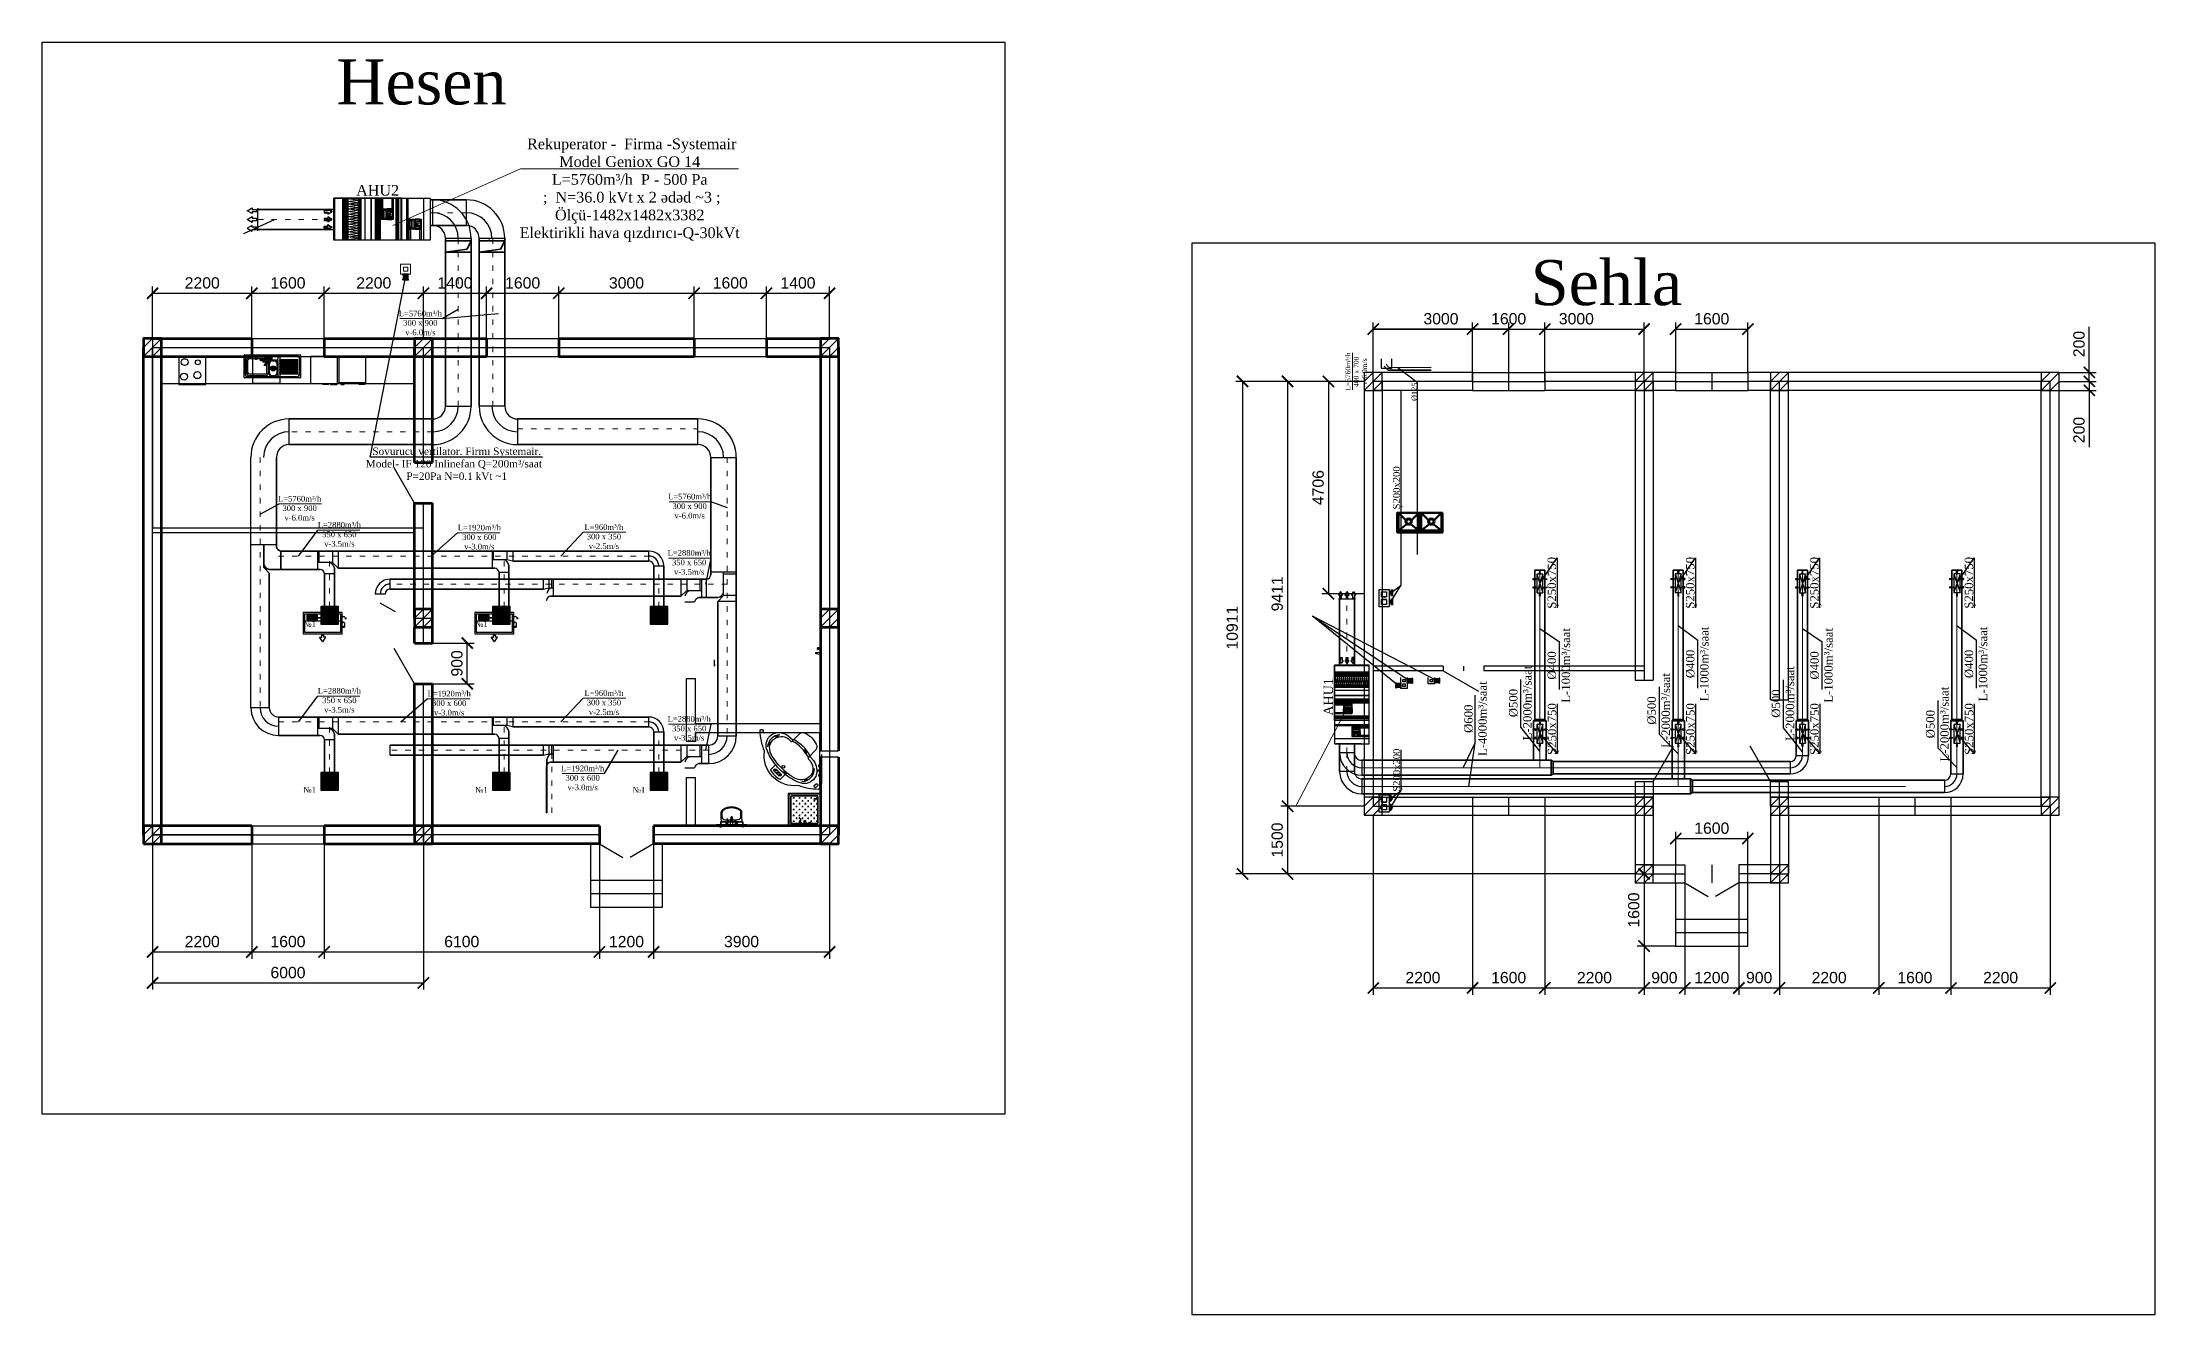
# Model space of a CAD drawing. Header units: inches. Extents: x 23 to 100097, y 11 to 104145.
# Drawn here: x 3848 to 50655, y 75954 to 104145 of the extents above; entities that cross this region are included whole.
import ezdxf

# ---------------------------------------------------------------- set-up
doc = ezdxf.new("R2010")
doc.units = ezdxf.units.IN
doc.header["$MEASUREMENT"] = 0
doc.linetypes.add('ACAD_ISO02W100', pattern=[15, 12, -3])
doc.linetypes.add('ACAD_ISO03W100', pattern=[30, 12, -18])
for name, color, linetype, lineweight in [('Divar', 7, 'Continuous', 25), ('fancoil sistemi', 80, 'Continuous', 30), ('nad', 1, 'Continuous', 9), ('ol4uler', 7, 'Continuous', 15), ('PENCERE', 7, 'Continuous', 9), ('T-DİFÜZÖR', 7, 'Continuous', 0), ('öl', 7, 'Continuous', 0), ('стены', 42, 'Continuous', 40)]:
    doc.layers.add(name, color=color, linetype=linetype, lineweight=lineweight)
for name, color, linetype in [('DK_MAQUINAS', 7, 'Continuous'), ('noqte', 1, 'Continuous'), ('SYSTEMAIR1', 7, 'Continuous'), ('TEKST', 7, 'Continuous'), ('VRV MUSA', 5, 'Continuous')]:
    doc.layers.add(name, color=color, linetype=linetype)
doc.styles.add('ilqar text 001', font='', dxfattribs={"height": 300})
doc.styles.get("Standard").update_dxf_attribs({"font": 'arial.ttf'})
doc.styles.add('Times Latin', font='')
doc.styles.add('Times New  Roman', font='times.ttf')
doc.styles.get('ilqar text 001').set_extended_font_data('A3 Times AzLat')
doc.styles.get('Times Latin').set_extended_font_data('Times Latin')
doc.dimstyles.new('ISO-25', dxfattribs={"dimtxt": 250, "dimasz": 250, "dimexe": 150, "dimexo": 0.625, "dimgap": 100, "dimtad": 1, "dimdec": 0, "dimtxsty": 'Standard', "dimblk": 'ARCHTICK', "dimcen": 2.5, "dimadec": 0, "dimazin": 0, "dimtfac": 1, "dimtdec": 0, "dimtmove": 0, "dimatfit": 3, "dimfxl": 1, "dimarcsym": 0})

msp = doc.modelspace()

# ---------------------------------------------------------------- texts
at = {"color": 4, "attachment_point": 8, "style": 'Times New  Roman'}
for s, insert, char_height, width, rotation in [('{\\C0;Hesen}', (12249.5, 102752.2), 1000, 6989.977, 0.00024), ('{\\C0; \\C256;Rekuperator -\\C0; \\fA3 Times AzLat|b0|i0|c204|p18;\\H0.99997x;\\C256; \\fTimes New Roman|b0|i0|c204|p18;Firma -Systemair\\fA3 Times AzLat|b0|i0|c204|p18; \\P\\fTimes New Roman|b0|i0|c204|p18;\\C0;Model \\H0.99994x;Geniox GO\\H1.0001x;\\C256; 14\\H0.99994x;  \\P\\C0;L=5760m\\fTimes New Roman|b0|i0|c238|p18;³\\fTimes New Roman|b0|i0|c204|p18;/h  P - 500 Pa\\P ;  N=36.0 kVt x 2 \\fTimes New Roman|b0|i0|c238|p18;ədəd\\fTimes New Roman|b0|i0|c204|p18; ~3 ;\\P\\fTimes New Roman|b0|i0|c238|p18;Ölçü-1482x1482x3382\\fTimes New Roman|b0|i0|c204|p18;\\PElektirikli hava q\\fTimes New Roman|b0|i0|c238|p18;ızdırıcı\\fTimes New Roman|b0|i0|c204|p18;-Q-30kVt}', (16865.1, 99729.8), 236.2937, 6989.977, 0.00024), ('{\\C0;AHU2}', (11279.7, 100743.6), 236.29, 6989.977, 0.00024), ('{\\C0;Sehla}', (38507.9, 98305.7), 1000, 6989.977, 0.00024), ('{\\C0;AHU1}', (32450.3, 89643.1, 0), 206.03, 6094.694, 90.00024)]:
    msp.add_mtext(s, dxfattribs=dict(at, insert=insert, char_height=char_height, width=width, rotation=rotation))
at = {"color": 3, "attachment_point": 8, "style": 'ilqar text 001'}
for s, insert, char_height, width, rotation in [('{\\fTimes New Roman|b0|i0|c0|p18;\\C256;%%C125}', (34314.2, 96401, 213172.4), 119.515, 3323.782, 90.00009), ('{\\fTimes New Roman|b0|i0|c0|p18;%%C400\\P\\fTimes New Roman|b0|i0|c238|p18;L-\\fTimes New Roman|b0|i0|c0|p18;1000\\fTimes New Roman|b0|i0|c238|p18;m³/saat}', (37703.4, 90339.2, 0), 187.1659, 2663.475, 89.99991), ('{\\fTimes New Roman|b0|i0|c0|p18;%%C400\\P\\fTimes New Roman|b0|i0|c238|p18;L-\\fTimes New Roman|b0|i0|c0|p18;1000\\fTimes New Roman|b0|i0|c238|p18;m³/saat}', (43522.3, 90339.2, 0), 187.1659, 2663.475, 89.99991), ('{\\fTimes New Roman|b0|i0|c0|p18;%%C500\\P\\fTimes New Roman|b0|i0|c238|p18;L-\\fTimes New Roman|b0|i0|c0|p18;2000\\fTimes New Roman|b0|i0|c238|p18;m³/saat}', (36849.8, 89505.2, 0), 187.1659, 2663.475, 89.99991), ('{\\fTimes New Roman|b0|i0|c0|p18;%%C500\\P\\fTimes New Roman|b0|i0|c238|p18;L-\\fTimes New Roman|b0|i0|c0|p18;2000\\fTimes New Roman|b0|i0|c238|p18;m³/saat}', (42668.7, 89494.2, 0), 187.1659, 2663.475, 89.99991)]:
    msp.add_mtext(s, dxfattribs=dict(at, insert=insert, char_height=char_height, width=width, rotation=rotation))
at = {"lineweight": 15, "insert": (13030.9, 94806.2), "char_height": 165.3061, "width": 4257.632, "attachment_point": 5, "style": 'Times Latin'}
msp.add_mtext('{\\C0;Sovurucu vertilator. \\fTimes New Roman|b0|i0|c238|p18;Firmı Systemair. Model-\\fTimes New Roman|b0|i0|c204|p18; IF 120 Inlinefan \\fTimes New Roman|b0|i0|c238|p18;Q=\\fTimes New Roman|b0|i0|c0|p18;2\\fTimes New Roman|b0|i0|c238|p18;00m³/saat   P=\\fTimes New Roman|b0|i0|c0|p18;2\\fTimes New Roman|b0|i0|c238|p18;0Pa N=\\fTimes New Roman|b0|i0|c204|p18;0.1\\fTimes New Roman|b0|i0|c238|p18; kVt\\fTimes New Roman|b0|i0|c204|p18; ~1  }', dxfattribs=at)
at = {"color": 1, "style": 'ilqar text 001'}
for s, insert, char_height, width, attachment_point, rotation in [('{\\fTimes New Roman|b0|i0|c238|p18;Ş\\fTimes New Roman|b0|i0|c0|p18;20\\fTimes New Roman|b0|i0|c238|p18;0x\\fTimes New Roman|b0|i0|c0|p18;20\\fTimes New Roman|b0|i0|c238|p18;0}', (33777.2, 94272.9, -3421615.3), 155.9716, 5630.725, 2, 90.00009), ('{\\fTimes New Roman|b0|i0|c238|p18;Ş\\fTimes New Roman|b0|i0|c0|p18;25\\fTimes New Roman|b0|i0|c238|p18;0x\\fTimes New Roman|b0|i0|c0|p18;75\\fTimes New Roman|b0|i0|c238|p18;0}', (37449.7, 92169, 0), 187.1659, 2663.475, 8, 89.99991), ('{\\fTimes New Roman|b0|i0|c238|p18;Ş\\fTimes New Roman|b0|i0|c0|p18;25\\fTimes New Roman|b0|i0|c238|p18;0x\\fTimes New Roman|b0|i0|c0|p18;75\\fTimes New Roman|b0|i0|c238|p18;0}', (40516.5, 92169, 0), 187.1659, 2663.475, 8, 89.99991), ('{\\fTimes New Roman|b0|i0|c238|p18;Ş\\fTimes New Roman|b0|i0|c0|p18;25\\fTimes New Roman|b0|i0|c238|p18;0x\\fTimes New Roman|b0|i0|c0|p18;75\\fTimes New Roman|b0|i0|c238|p18;0}', (43268.6, 92169, 0), 187.1659, 2663.475, 8, 89.99991), ('{\\fTimes New Roman|b0|i0|c238|p18;Ş\\fTimes New Roman|b0|i0|c0|p18;25\\fTimes New Roman|b0|i0|c238|p18;0x\\fTimes New Roman|b0|i0|c0|p18;75\\fTimes New Roman|b0|i0|c238|p18;0}', (46691.6, 92169, 0), 187.1659, 2663.475, 8, 89.99991), ('{\\fTimes New Roman|b0|i0|c238|p18;Ş\\fTimes New Roman|b0|i0|c0|p18;25\\fTimes New Roman|b0|i0|c238|p18;0x\\fTimes New Roman|b0|i0|c0|p18;75\\fTimes New Roman|b0|i0|c238|p18;0}', (37453, 88930, 0), 187.1659, 2663.475, 8, 89.99991), ('{\\fTimes New Roman|b0|i0|c238|p18;Ş\\fTimes New Roman|b0|i0|c0|p18;25\\fTimes New Roman|b0|i0|c238|p18;0x\\fTimes New Roman|b0|i0|c0|p18;75\\fTimes New Roman|b0|i0|c238|p18;0}', (40519.8, 88930, 0), 187.1659, 2663.475, 8, 89.99991), ('{\\fTimes New Roman|b0|i0|c238|p18;Ş\\fTimes New Roman|b0|i0|c0|p18;25\\fTimes New Roman|b0|i0|c238|p18;0x\\fTimes New Roman|b0|i0|c0|p18;75\\fTimes New Roman|b0|i0|c238|p18;0}', (43271.9, 88930, 0), 187.1659, 2663.475, 8, 89.99991), ('{\\fTimes New Roman|b0|i0|c238|p18;Ş\\fTimes New Roman|b0|i0|c0|p18;25\\fTimes New Roman|b0|i0|c238|p18;0x\\fTimes New Roman|b0|i0|c0|p18;75\\fTimes New Roman|b0|i0|c238|p18;0}', (46694.9, 88930, 0), 187.1659, 2663.475, 8, 89.99991), ('{\\fTimes New Roman|b0|i0|c238|p18;Ş\\fTimes New Roman|b0|i0|c0|p18;20\\fTimes New Roman|b0|i0|c238|p18;0x\\fTimes New Roman|b0|i0|c0|p18;20\\fTimes New Roman|b0|i0|c238|p18;0}', (33777.2, 88018.2, -3421615.3), 155.9716, 2219.562, 2, 90.00009)]:
    msp.add_mtext(s, dxfattribs=dict(at, insert=insert, char_height=char_height, width=width, attachment_point=attachment_point, rotation=rotation))
at = {"color": 5, "char_height": 187.1659, "width": 2663.475, "attachment_point": 8, "rotation": 89.99991, "style": 'ilqar text 001'}
for s, insert in [('{\\fTimes New Roman|b0|i0|c0|p18;%%C400\\P\\fTimes New Roman|b0|i0|c238|p18;L-\\fTimes New Roman|b0|i0|c0|p18;1000\\fTimes New Roman|b0|i0|c238|p18;m³/saat}', (40770.2, 90372.2, 0)), ('{\\fTimes New Roman|b0|i0|c0|p18;%%C400\\P\\fTimes New Roman|b0|i0|c238|p18;L-\\fTimes New Roman|b0|i0|c0|p18;1000\\fTimes New Roman|b0|i0|c238|p18;m³/saat}', (46945.2, 90372.2, 0)), ('{\\fTimes New Roman|b0|i0|c0|p18;%%C600\\P\\fTimes New Roman|b0|i0|c238|p18;L-\\fTimes New Roman|b0|i0|c0|p18;4000\\fTimes New Roman|b0|i0|c238|p18;m³/saat}', (35856.3, 89157.9, 0)), ('{\\fTimes New Roman|b0|i0|c0|p18;%%C500\\P\\fTimes New Roman|b0|i0|c238|p18;L-\\fTimes New Roman|b0|i0|c0|p18;2000\\fTimes New Roman|b0|i0|c238|p18;m³/saat}', (39916.2, 89340.4, 0)), ('{\\fTimes New Roman|b0|i0|c0|p18;%%C500\\P\\fTimes New Roman|b0|i0|c238|p18;L-\\fTimes New Roman|b0|i0|c0|p18;2000\\fTimes New Roman|b0|i0|c238|p18;m³/saat}', (46091.3, 89038.2, 0))]:
    msp.add_mtext(s, dxfattribs=dict(at, insert=insert))
at = {"layer": 'PENCERE', "char_height": 126.02, "attachment_point": 3, "style": 'Times Latin'}
for insert in [(9912.1, 91319.9), (13716.1, 91319.9), (9912.1, 87643.3), (13716.1, 87643.3), (17207.8, 87643.3)]:
    msp.add_mtext_dynamic_manual_height_columns('{\\C0;№1}', width=237.567, gutter_width=7.88, heights=[0], dxfattribs=dict(at, insert=insert))
at = {"layer": 'VRV MUSA', "color": 0, "lineweight": 9, "ltscale": 150, "char_height": 126.023, "width": 962.192, "style": 'Times Latin'}
for s, insert, attachment_point in [('\\pxqc;L=5760m{\\fTimes New Roman|b0|i0|c238|p18;³}/h\\P300 x 900\\Pv-6.0m/s\\P ', (11744.6, 98200.9), 1), ('\\pxqc;L=5760m{\\fTimes New Roman|b0|i0|c238|p18;³}/h\\P300 x 900\\Pv-6.0m/s\\P ', (9069.7, 94095.3), 1), ('\\pxqc;L=5760m{\\fTimes New Roman|b0|i0|c238|p18;³}/h\\P300 x 900\\Pv-6.0m/s\\P ', (17711.7, 94141.5), 1), ('\\pxqc;L=2880m{\\fTimes New Roman|b0|i0|c238|p18;³}/h\\P350 x 650\\Pv-3.5m/s\\P ', (10912, 93516.7), 3), ('\\pxqc;L=1920m{\\fTimes New Roman|b0|i0|c238|p18;³}/h\\P300 x 600\\Pv-3.0m/s\\P ', (14013.9, 93454.7), 3), ('\\pxqc;L=960m{\\fTimes New Roman|b0|i0|c238|p18;³}/h\\P300 x 350\\Pv-2.5m/s\\P ', (15812, 93466.2), 1), ('\\pxqc;L=2880m{\\fTimes New Roman|b0|i0|c238|p18;³}/h\\P350 x 650\\Pv-3.5m/s\\P ', (17700.7, 92894.5), 1), ('\\pxqc;L=2880m{\\fTimes New Roman|b0|i0|c238|p18;³}/h\\P350 x 650\\Pv-3.5m/s\\P ', (10912, 89840.1), 3), ('\\pxqc;L=1920m{\\fTimes New Roman|b0|i0|c238|p18;³}/h\\P300 x 600\\Pv-3.0m/s\\P ', (13345.5, 89778), 3), ('\\pxqc;L=960m{\\fTimes New Roman|b0|i0|c238|p18;³}/h\\P300 x 350\\Pv-2.5m/s\\P ', (15812, 89789.6), 1), ('\\pxqc;L=2880m{\\fTimes New Roman|b0|i0|c238|p18;³}/h\\P350 x 650\\Pv-3.5m/s\\P ', (17700.7, 89217.8), 1), ('\\pxqc;L=1920m{\\fTimes New Roman|b0|i0|c238|p18;³}/h\\P300 x 600\\Pv-3.0m/s\\P ', (15340.9, 88121.6), 1)]:
    msp.add_mtext(s, dxfattribs=dict(at, insert=insert, attachment_point=attachment_point))
at = {"layer": 'VRV MUSA', "color": 0, "lineweight": 9, "ltscale": 150, "insert": (32724.5, 96425.6, 0), "char_height": 109.882, "width": 838.953, "attachment_point": 1, "rotation": 90, "style": 'Times Latin'}
msp.add_mtext('\\pxqc;L=5760m{\\fTimes New Roman|b0|i0|c238|p18;³}/h\\P400 x 700\\Pv-6.0m/s\\P ', dxfattribs=at)

# ---------------------------------------------------------------- blocks, each defined once
blk = doc.blocks.new('_ArchTick')
at = {"layer": 'nad', "color": 0, "const_width": 0.15}
blk.add_lwpolyline([(-0.5, -0.5), (0.5, 0.5)], dxfattribs=at)
blk = doc.blocks.new('*D163')
at = {"color": 0, "lineweight": -2, "transparency": 16777216}
for p, q in [((33340, 87020), (33340, 83044)), ((35540, 87020), (35540, 83044)), ((33340, 83194), (35540, 83194))]:
    blk.add_line(p, q, dxfattribs=at)
at = {"layer": 'Defpoints', "color": 0, "transparency": 16777216}
for p in [(33340, 87020), (35540, 87020), (35540, 83194)]:
    blk.add_point(p, dxfattribs=at)
at = {"color": 0, "lineweight": -2, "transparency": 16777216, "xscale": 250, "yscale": 250, "zscale": 250, "rotation": 180}
blk.add_blockref('_ArchTick', (33340, 83194), dxfattribs=at)
at = {"color": 0, "lineweight": -2, "transparency": 16777216, "xscale": 250, "yscale": 250, "zscale": 250}
blk.add_blockref('_ArchTick', (35540, 83194), dxfattribs=at)
at = {"color": 0, "transparency": 16777216, "insert": (34440, 83422), "char_height": 250, "attachment_point": 5}
blk.add_mtext('2200', dxfattribs=at)
blk = doc.blocks.new('*D164')
at = {"color": 0, "lineweight": -2, "transparency": 16777216}
for p, q in [((35540, 87020), (35540, 83044)), ((37140, 87020), (37140, 83044)), ((35540, 83194), (37140, 83194))]:
    blk.add_line(p, q, dxfattribs=at)
at = {"layer": 'Defpoints', "color": 0, "transparency": 16777216}
for p in [(35540, 87020), (37140, 87020), (37140, 83194)]:
    blk.add_point(p, dxfattribs=at)
at = {"color": 0, "lineweight": -2, "transparency": 16777216, "xscale": 250, "yscale": 250, "zscale": 250, "rotation": 180}
blk.add_blockref('_ArchTick', (35540, 83194), dxfattribs=at)
at = {"color": 0, "lineweight": -2, "transparency": 16777216, "xscale": 250, "yscale": 250, "zscale": 250}
blk.add_blockref('_ArchTick', (37140, 83194), dxfattribs=at)
at = {"color": 0, "transparency": 16777216, "insert": (36340, 83422), "char_height": 250, "attachment_point": 5}
blk.add_mtext('1600', dxfattribs=at)
blk = doc.blocks.new('*D165')
at = {"color": 0, "lineweight": -2, "transparency": 16777216}
for p, q in [((37140, 87020), (37140, 83044)), ((39340, 85720), (39340, 83044)), ((37140, 83194), (39340, 83194))]:
    blk.add_line(p, q, dxfattribs=at)
at = {"layer": 'Defpoints', "color": 0, "transparency": 16777216}
for p in [(37140, 87020), (39340, 85720), (39340, 83194)]:
    blk.add_point(p, dxfattribs=at)
at = {"color": 0, "lineweight": -2, "transparency": 16777216, "xscale": 250, "yscale": 250, "zscale": 250, "rotation": 180}
blk.add_blockref('_ArchTick', (37140, 83194), dxfattribs=at)
at = {"color": 0, "lineweight": -2, "transparency": 16777216, "xscale": 250, "yscale": 250, "zscale": 250}
blk.add_blockref('_ArchTick', (39340, 83194), dxfattribs=at)
at = {"color": 0, "transparency": 16777216, "insert": (38240, 83422), "char_height": 250, "attachment_point": 5}
blk.add_mtext('2200', dxfattribs=at)
blk = doc.blocks.new('*D166')
at = {"color": 0, "lineweight": -2, "transparency": 16777216}
for p, q in [((39340, 85720), (39340, 83044)), ((40240, 85520), (40240, 83044)), ((39340, 83194), (40240, 83194))]:
    blk.add_line(p, q, dxfattribs=at)
at = {"layer": 'Defpoints', "color": 0, "transparency": 16777216}
for p in [(39340, 85720), (40240, 85520), (40240, 83194)]:
    blk.add_point(p, dxfattribs=at)
at = {"color": 0, "lineweight": -2, "transparency": 16777216, "xscale": 250, "yscale": 250, "zscale": 250, "rotation": 180}
blk.add_blockref('_ArchTick', (39340, 83194), dxfattribs=at)
at = {"color": 0, "lineweight": -2, "transparency": 16777216, "xscale": 250, "yscale": 250, "zscale": 250}
blk.add_blockref('_ArchTick', (40240, 83194), dxfattribs=at)
at = {"color": 0, "transparency": 16777216, "insert": (39790, 83422), "char_height": 250, "attachment_point": 5}
blk.add_mtext('900', dxfattribs=at)
blk = doc.blocks.new('*D167')
at = {"color": 0, "lineweight": -2, "transparency": 16777216}
for p, q in [((40240, 85520), (40240, 83044)), ((41440, 85520), (41440, 83044)), ((40240, 83194), (41440, 83194))]:
    blk.add_line(p, q, dxfattribs=at)
at = {"layer": 'Defpoints', "color": 0, "transparency": 16777216}
for p in [(40240, 85520), (41440, 85520), (41440, 83194)]:
    blk.add_point(p, dxfattribs=at)
at = {"color": 0, "lineweight": -2, "transparency": 16777216, "xscale": 250, "yscale": 250, "zscale": 250, "rotation": 180}
blk.add_blockref('_ArchTick', (40240, 83194), dxfattribs=at)
at = {"color": 0, "lineweight": -2, "transparency": 16777216, "xscale": 250, "yscale": 250, "zscale": 250}
blk.add_blockref('_ArchTick', (41440, 83194), dxfattribs=at)
at = {"color": 0, "transparency": 16777216, "insert": (40840, 83422), "char_height": 250, "attachment_point": 5}
blk.add_mtext('1200', dxfattribs=at)
blk = doc.blocks.new('*D168')
at = {"color": 0, "lineweight": -2, "transparency": 16777216}
for p, q in [((44540, 87020), (44540, 83044)), ((46140, 87020), (46140, 83044)), ((44540, 83194), (46140, 83194))]:
    blk.add_line(p, q, dxfattribs=at)
at = {"layer": 'Defpoints', "color": 0, "transparency": 16777216}
for p in [(44540, 87020), (46140, 87020), (46140, 83194)]:
    blk.add_point(p, dxfattribs=at)
at = {"color": 0, "lineweight": -2, "transparency": 16777216, "xscale": 250, "yscale": 250, "zscale": 250, "rotation": 180}
blk.add_blockref('_ArchTick', (44540, 83194), dxfattribs=at)
at = {"color": 0, "lineweight": -2, "transparency": 16777216, "xscale": 250, "yscale": 250, "zscale": 250}
blk.add_blockref('_ArchTick', (46140, 83194), dxfattribs=at)
at = {"color": 0, "transparency": 16777216, "insert": (45340, 83422), "char_height": 250, "attachment_point": 5}
blk.add_mtext('1600', dxfattribs=at)
blk = doc.blocks.new('*D169')
at = {"color": 0, "lineweight": -2, "transparency": 16777216}
for p, q in [((48340, 87220), (48340, 83044)), ((46140, 87020), (46140, 83044)), ((46140, 83194), (48340, 83194))]:
    blk.add_line(p, q, dxfattribs=at)
at = {"layer": 'Defpoints', "color": 0, "transparency": 16777216}
for p in [(48340, 87220), (46140, 87020), (48340, 83194)]:
    blk.add_point(p, dxfattribs=at)
at = {"color": 0, "lineweight": -2, "transparency": 16777216, "xscale": 250, "yscale": 250, "zscale": 250, "rotation": 180}
blk.add_blockref('_ArchTick', (46140, 83194), dxfattribs=at)
at = {"color": 0, "lineweight": -2, "transparency": 16777216, "xscale": 250, "yscale": 250, "zscale": 250}
blk.add_blockref('_ArchTick', (48340, 83194), dxfattribs=at)
at = {"color": 0, "transparency": 16777216, "insert": (47240, 83422), "char_height": 250, "attachment_point": 5}
blk.add_mtext('2200', dxfattribs=at)
blk = doc.blocks.new('*D170')
at = {"color": 0, "lineweight": -2, "transparency": 16777216}
for p, q in [((39340, 85720), (39490, 85720)), ((39340, 85720), (39340, 84120)), ((40039, 84120), (39190, 84120))]:
    blk.add_line(p, q, dxfattribs=at)
at = {"layer": 'Defpoints', "color": 0, "transparency": 16777216}
for p in [(39340, 85720), (39340, 84120), (40040, 84120)]:
    blk.add_point(p, dxfattribs=at)
at = {"color": 0, "lineweight": -2, "transparency": 16777216, "xscale": 250, "yscale": 250, "zscale": 250}
for p, rotation in [((39340, 85720), 90), ((39340, 84120), 270)]:
    blk.add_blockref('_ArchTick', p, dxfattribs=dict(at, rotation=rotation))
at = {"color": 0, "transparency": 16777216, "insert": (39112, 84920), "char_height": 250, "attachment_point": 5, "rotation": 90}
blk.add_mtext('1600', dxfattribs=at)
blk = doc.blocks.new('*D171')
at = {"color": 0, "lineweight": -2, "transparency": 16777216}
for p, q in [((40040, 85721), (40040, 86654)), ((41640, 85721), (41640, 86654)), ((40040, 86504), (41640, 86504))]:
    blk.add_line(p, q, dxfattribs=at)
at = {"layer": 'Defpoints', "color": 0, "transparency": 16777216}
for p in [(41640, 86504), (40040, 85720), (41640, 85720)]:
    blk.add_point(p, dxfattribs=at)
at = {"color": 0, "lineweight": -2, "transparency": 16777216, "xscale": 250, "yscale": 250, "zscale": 250, "rotation": 180}
blk.add_blockref('_ArchTick', (40040, 86504), dxfattribs=at)
at = {"color": 0, "lineweight": -2, "transparency": 16777216, "xscale": 250, "yscale": 250, "zscale": 250}
blk.add_blockref('_ArchTick', (41640, 86504), dxfattribs=at)
at = {"color": 0, "transparency": 16777216, "insert": (40840, 86732), "char_height": 250, "attachment_point": 5}
blk.add_mtext('1600', dxfattribs=at)
blk = doc.blocks.new('*D172')
at = {"color": 0, "lineweight": -2, "transparency": 16777216}
for p, q in [((42340, 85720), (42340, 83044)), ((41440, 85520), (41440, 83044)), ((41440, 83194), (42340, 83194))]:
    blk.add_line(p, q, dxfattribs=at)
at = {"layer": 'Defpoints', "color": 0, "transparency": 16777216}
for p in [(42340, 85720), (41440, 85520), (42340, 83194)]:
    blk.add_point(p, dxfattribs=at)
at = {"color": 0, "lineweight": -2, "transparency": 16777216, "xscale": 250, "yscale": 250, "zscale": 250, "rotation": 180}
blk.add_blockref('_ArchTick', (41440, 83194), dxfattribs=at)
at = {"color": 0, "lineweight": -2, "transparency": 16777216, "xscale": 250, "yscale": 250, "zscale": 250}
blk.add_blockref('_ArchTick', (42340, 83194), dxfattribs=at)
at = {"color": 0, "transparency": 16777216, "insert": (41890, 83422), "char_height": 250, "attachment_point": 5}
blk.add_mtext('900', dxfattribs=at)
blk = doc.blocks.new('*D173')
at = {"color": 0, "lineweight": -2, "transparency": 16777216}
for p, q in [((44540, 87020), (44540, 83044)), ((42340, 85720), (42340, 83044)), ((42340, 83194), (44540, 83194))]:
    blk.add_line(p, q, dxfattribs=at)
at = {"layer": 'Defpoints', "color": 0, "transparency": 16777216}
for p in [(44540, 87020), (42340, 85720), (44540, 83194)]:
    blk.add_point(p, dxfattribs=at)
at = {"color": 0, "lineweight": -2, "transparency": 16777216, "xscale": 250, "yscale": 250, "zscale": 250, "rotation": 180}
blk.add_blockref('_ArchTick', (42340, 83194), dxfattribs=at)
at = {"color": 0, "lineweight": -2, "transparency": 16777216, "xscale": 250, "yscale": 250, "zscale": 250}
blk.add_blockref('_ArchTick', (44540, 83194), dxfattribs=at)
at = {"color": 0, "transparency": 16777216, "insert": (43440, 83422), "char_height": 250, "attachment_point": 5}
blk.add_mtext('2200', dxfattribs=at)
blk = doc.blocks.new('*D174')
at = {"color": 0, "lineweight": -2, "transparency": 16777216}
for p, q in [((33139, 96632), (32197, 96632)), ((32347, 96632), (32347, 91926)), ((33139, 91926), (32197, 91926))]:
    blk.add_line(p, q, dxfattribs=at)
at = {"layer": 'Defpoints', "color": 0, "transparency": 16777216}
for p in [(33140, 96632), (32347, 91926), (33140, 91926)]:
    blk.add_point(p, dxfattribs=at)
at = {"color": 0, "lineweight": -2, "transparency": 16777216, "xscale": 250, "yscale": 250, "zscale": 250}
for p, rotation in [((32347, 96632), 90), ((32347, 91926), 270)]:
    blk.add_blockref('_ArchTick', p, dxfattribs=dict(at, rotation=rotation))
at = {"color": 0, "transparency": 16777216, "insert": (32119, 94279), "char_height": 250, "attachment_point": 5, "rotation": 90}
blk.add_mtext('4706', dxfattribs=at)
blk = doc.blocks.new('*D175')
at = {"color": 0, "lineweight": -2, "transparency": 16777216}
for p, q in [((33139, 96632), (31290, 96632)), ((31440, 96632), (31440, 87220)), ((33139, 87220), (31290, 87220))]:
    blk.add_line(p, q, dxfattribs=at)
at = {"layer": 'Defpoints', "color": 0, "transparency": 16777216}
for p in [(33140, 96632), (31440, 87220), (33140, 87220)]:
    blk.add_point(p, dxfattribs=at)
at = {"color": 0, "lineweight": -2, "transparency": 16777216, "xscale": 250, "yscale": 250, "zscale": 250}
for p, rotation in [((31440, 96632), 90), ((31440, 87220), 270)]:
    blk.add_blockref('_ArchTick', p, dxfattribs=dict(at, rotation=rotation))
at = {"color": 0, "transparency": 16777216, "insert": (31212, 91926), "char_height": 250, "attachment_point": 5, "rotation": 90}
blk.add_mtext('9411', dxfattribs=at)
blk = doc.blocks.new('*D176')
at = {"color": 0, "lineweight": -2, "transparency": 16777216}
for p, q in [((33139, 87220), (31290, 87220)), ((31440, 87220), (31440, 85720)), ((39139, 85720), (31290, 85720))]:
    blk.add_line(p, q, dxfattribs=at)
at = {"layer": 'Defpoints', "color": 0, "transparency": 16777216}
for p in [(33140, 87220), (31440, 85720), (39140, 85720)]:
    blk.add_point(p, dxfattribs=at)
at = {"color": 0, "lineweight": -2, "transparency": 16777216, "xscale": 250, "yscale": 250, "zscale": 250}
for p, rotation in [((31440, 87220), 90), ((31440, 85720), 270)]:
    blk.add_blockref('_ArchTick', p, dxfattribs=dict(at, rotation=rotation))
at = {"color": 0, "transparency": 16777216, "insert": (31212, 86470), "char_height": 250, "attachment_point": 5, "rotation": 90}
blk.add_mtext('1500', dxfattribs=at)
blk = doc.blocks.new('*D177')
at = {"color": 0, "lineweight": -2, "transparency": 16777216}
for p, q in [((33139, 96632), (30293, 96632)), ((30443, 96632), (30443, 85720)), ((33339, 85720), (30293, 85720))]:
    blk.add_line(p, q, dxfattribs=at)
at = {"layer": 'Defpoints', "color": 0, "transparency": 16777216}
for p in [(33140, 96632), (30443, 85720), (33340, 85720)]:
    blk.add_point(p, dxfattribs=at)
at = {"color": 0, "lineweight": -2, "transparency": 16777216, "xscale": 250, "yscale": 250, "zscale": 250}
for p, rotation in [((30443, 96632), 90), ((30443, 85720), 270)]:
    blk.add_blockref('_ArchTick', p, dxfattribs=dict(at, rotation=rotation))
at = {"color": 0, "transparency": 16777216, "insert": (30215, 91176), "char_height": 250, "attachment_point": 5, "rotation": 90}
blk.add_mtext('10911', dxfattribs=at)
blk = doc.blocks.new('*D178')
at = {"color": 0, "lineweight": -2, "transparency": 16777216}
for p, q in [((35540, 96632), (35540, 97940)), ((37140, 96632), (37140, 97940)), ((35540, 97790), (37140, 97790))]:
    blk.add_line(p, q, dxfattribs=at)
at = {"layer": 'Defpoints', "color": 0, "transparency": 16777216}
for p in [(37140, 97790), (35540, 96632), (37140, 96632)]:
    blk.add_point(p, dxfattribs=at)
at = {"color": 0, "lineweight": -2, "transparency": 16777216, "xscale": 250, "yscale": 250, "zscale": 250, "rotation": 180}
blk.add_blockref('_ArchTick', (35540, 97790), dxfattribs=at)
at = {"color": 0, "lineweight": -2, "transparency": 16777216, "xscale": 250, "yscale": 250, "zscale": 250}
blk.add_blockref('_ArchTick', (37140, 97790), dxfattribs=at)
at = {"color": 0, "transparency": 16777216, "insert": (36340, 98018), "char_height": 250, "attachment_point": 5}
blk.add_mtext('1600', dxfattribs=at)
blk = doc.blocks.new('*D179')
at = {"color": 0, "lineweight": -2, "transparency": 16777216}
for p, q in [((33340, 96632), (33340, 97940)), ((36340, 96632), (36340, 97940)), ((36340, 97790), (33340, 97790))]:
    blk.add_line(p, q, dxfattribs=at)
at = {"layer": 'Defpoints', "color": 0, "transparency": 16777216}
for p in [(33340, 97790), (33340, 96632), (36340, 96632)]:
    blk.add_point(p, dxfattribs=at)
at = {"color": 0, "lineweight": -2, "transparency": 16777216, "xscale": 250, "yscale": 250, "zscale": 250, "rotation": 180}
blk.add_blockref('_ArchTick', (33340, 97790), dxfattribs=at)
at = {"color": 0, "lineweight": -2, "transparency": 16777216, "xscale": 250, "yscale": 250, "zscale": 250}
blk.add_blockref('_ArchTick', (36340, 97790), dxfattribs=at)
at = {"color": 0, "transparency": 16777216, "insert": (34840, 98018), "char_height": 250, "attachment_point": 5}
blk.add_mtext('3000', dxfattribs=at)
blk = doc.blocks.new('*D180')
at = {"color": 0, "lineweight": -2, "transparency": 16777216}
for p, q in [((33340, 96632), (33340, 97940)), ((36340, 96632), (36340, 97940)), ((33340, 97790), (36340, 97790))]:
    blk.add_line(p, q, dxfattribs=at)
at = {"layer": 'Defpoints', "color": 0, "transparency": 16777216}
for p in [(36340, 97790), (33340, 96632), (36340, 96632)]:
    blk.add_point(p, dxfattribs=at)
at = {"color": 0, "lineweight": -2, "transparency": 16777216, "xscale": 250, "yscale": 250, "zscale": 250, "rotation": 180}
blk.add_blockref('_ArchTick', (33340, 97790), dxfattribs=at)
at = {"color": 0, "lineweight": -2, "transparency": 16777216, "xscale": 250, "yscale": 250, "zscale": 250}
blk.add_blockref('_ArchTick', (36340, 97790), dxfattribs=at)
at = {"color": 0, "transparency": 16777216, "insert": (34840, 98018), "char_height": 250, "attachment_point": 5}
blk.add_mtext('3000', dxfattribs=at)
blk = doc.blocks.new('*D181')
at = {"color": 0, "lineweight": -2, "transparency": 16777216}
for p, q in [((36340, 96632), (36340, 97940)), ((39340, 96632), (39340, 97940)), ((36340, 97790), (39340, 97790))]:
    blk.add_line(p, q, dxfattribs=at)
at = {"layer": 'Defpoints', "color": 0, "transparency": 16777216}
for p in [(39340, 97790), (36340, 96632), (39340, 96632)]:
    blk.add_point(p, dxfattribs=at)
at = {"color": 0, "lineweight": -2, "transparency": 16777216, "xscale": 250, "yscale": 250, "zscale": 250, "rotation": 180}
blk.add_blockref('_ArchTick', (36340, 97790), dxfattribs=at)
at = {"color": 0, "lineweight": -2, "transparency": 16777216, "xscale": 250, "yscale": 250, "zscale": 250}
blk.add_blockref('_ArchTick', (39340, 97790), dxfattribs=at)
at = {"color": 0, "transparency": 16777216, "insert": (37840, 98018), "char_height": 250, "attachment_point": 5}
blk.add_mtext('3000', dxfattribs=at)
blk = doc.blocks.new('*D182')
at = {"color": 0, "lineweight": -2, "transparency": 16777216}
for p, q in [((40040, 96632), (40040, 97940)), ((41640, 96832), (41640, 97940)), ((40040, 97790), (41640, 97790))]:
    blk.add_line(p, q, dxfattribs=at)
at = {"layer": 'Defpoints', "color": 0, "transparency": 16777216}
for p in [(41640, 97790), (40040, 96632), (41640, 96832)]:
    blk.add_point(p, dxfattribs=at)
at = {"color": 0, "lineweight": -2, "transparency": 16777216, "xscale": 250, "yscale": 250, "zscale": 250, "rotation": 180}
blk.add_blockref('_ArchTick', (40040, 97790), dxfattribs=at)
at = {"color": 0, "lineweight": -2, "transparency": 16777216, "xscale": 250, "yscale": 250, "zscale": 250}
blk.add_blockref('_ArchTick', (41640, 97790), dxfattribs=at)
at = {"color": 0, "transparency": 16777216, "insert": (40840, 98018), "char_height": 250, "attachment_point": 5}
blk.add_mtext('1600', dxfattribs=at)
blk = doc.blocks.new('*D183')
at = {"color": 0, "lineweight": -2, "transparency": 16777216}
for p, q in [((49205, 96832), (49205, 97837)), ((48540, 96832), (49355, 96832)), ((48540, 96632), (49355, 96632)), ((49205, 96632), (49205, 96832))]:
    blk.add_line(p, q, dxfattribs=at)
at = {"layer": 'Defpoints', "color": 0, "transparency": 16777216}
for p in [(48540, 96832), (48540, 96632), (49205, 96832)]:
    blk.add_point(p, dxfattribs=at)
at = {"color": 0, "lineweight": -2, "transparency": 16777216, "xscale": 250, "yscale": 250, "zscale": 250}
for p, rotation in [((49205, 96832), 90), ((49205, 96632), 270)]:
    blk.add_blockref('_ArchTick', p, dxfattribs=dict(at, rotation=rotation))
at = {"color": 0, "transparency": 16777216, "insert": (48977, 97459), "char_height": 250, "attachment_point": 5, "rotation": 90}
blk.add_mtext('200', dxfattribs=at)
blk = doc.blocks.new('*D184')
at = {"color": 0, "lineweight": -2, "transparency": 16777216}
for p, q in [((48540, 96632), (49355, 96632)), ((48540, 96432), (49355, 96432)), ((49205, 96632), (49205, 96882)), ((49205, 96632), (49205, 96432)), ((49205, 96432), (49205, 95176))]:
    blk.add_line(p, q, dxfattribs=at)
at = {"layer": 'Defpoints', "color": 0, "transparency": 16777216}
for p in [(48540, 96632), (48540, 96432), (49205, 96432)]:
    blk.add_point(p, dxfattribs=at)
at = {"color": 0, "lineweight": -2, "transparency": 16777216, "xscale": 250, "yscale": 250, "zscale": 250}
for p, rotation in [((49205, 96632), 270), ((49205, 96432), 90)]:
    blk.add_blockref('_ArchTick', p, dxfattribs=dict(at, rotation=rotation))
at = {"color": 0, "transparency": 16777216, "insert": (48977, 95554), "char_height": 250, "attachment_point": 5, "rotation": 90}
blk.add_mtext('200', dxfattribs=at)
blk = doc.blocks.new('sass')
at = {"color": 8, "lineweight": 50}
for p, q in [((245819, -74088), (246116, -74312)), ((246081, -74429), (245819, -74690)), ((246512, -74088), (246215, -74312)), ((246250, -74429), (246512, -74690))]:
    blk.add_line(p, q, dxfattribs=at)
for points in [[(245781, -74690), (246550, -74690), (246550, -74021), (245781, -74021)], [(245819, -74690), (246512, -74690), (246512, -74088), (245819, -74088)]]:
    blk.add_lwpolyline(points, close=True, dxfattribs=at)
at = {"lineweight": 5}
blk.add_lwpolyline([(246550, -74690), (246550, -74090)], dxfattribs=at)
at = {"color": 3, "lineweight": 70}
blk.add_circle((246165, -74390), 92.6, dxfattribs=at)
blk = doc.blocks.new('ADADADAD')
at = {"color": 5, "lineweight": -2}
for p, q in [((749186, -18449, 0), (749155, -18483, 0)), ((749155, -18483, 0), (749186, -18517, 0)), ((749186, -18464, 0), (749186, -18449, 0)), ((749283, -18467, 0), (749186, -18464, 0)), ((749186, -18502, 0), (749283, -18499, 0)), ((749186, -18517, 0), (749186, -18502, 0)), ((749283, -18499, 0), (749283, -18467, 0)), ((749438, -18128, 0), (749404, -18159, 0)), ((749404, -18159, 0), (749419, -18159, 0)), ((749419, -18159, 0), (749422, -18257, 0)), ((749422, -18257, 0), (749454, -18257, 0)), ((749473, -18159, 0), (749438, -18128, 0)), ((749454, -18257, 0), (749458, -18159, 0)), ((749458, -18159, 0), (749473, -18159, 0)), ((749612, -18467, 0), (749709, -18464, 0)), ((749612, -18499, 0), (749612, -18467, 0)), ((749709, -18502, 0), (749612, -18499, 0)), ((749709, -18464, 0), (749709, -18449, 0)), ((749709, -18449, 0), (749740, -18483, 0)), ((749740, -18483, 0), (749709, -18517, 0)), ((749709, -18517, 0), (749709, -18502, 0)), ((749186, -18788, 0), (749155, -18823, 0)), ((749155, -18823, 0), (749186, -18857, 0)), ((749186, -18803, 0), (749186, -18788, 0)), ((749283, -18807, 0), (749186, -18803, 0)), ((749186, -18842, 0), (749283, -18839, 0)), ((749186, -18857, 0), (749186, -18842, 0)), ((749283, -18839, 0), (749283, -18807, 0)), ((749404, -19137, 0), (749419, -19137, 0)), ((749438, -19168, 0), (749404, -19137, 0)), ((749419, -19137, 0), (749422, -19039, 0)), ((749422, -19039, 0), (749454, -19039, 0)), ((749473, -19137, 0), (749438, -19168, 0)), ((749454, -19039, 0), (749458, -19137, 0)), ((749458, -19137, 0), (749473, -19137, 0)), ((749612, -18807, 0), (749709, -18803, 0)), ((749612, -18839, 0), (749612, -18807, 0)), ((749709, -18842, 0), (749612, -18839, 0)), ((749709, -18803, 0), (749709, -18788, 0)), ((749709, -18788, 0), (749740, -18823, 0)), ((749740, -18823, 0), (749709, -18857, 0)), ((749709, -18857, 0), (749709, -18842, 0))]:
    blk.add_line(p, q, dxfattribs=at)
at = {"layer": 'стены', "color": 5, "lineweight": 30}
for p, q in [((749563, -18275, 0), (749313, -18275, 0)), ((749313, -18275, 0), (749313, -19025, 0)), ((749563, -19025, 0), (749563, -18275, 0)), ((749313, -19025, 0), (749563, -19025, 0))]:
    blk.add_line(p, q, dxfattribs=at)
at = {"layer": 'стены', "color": 5, "lineweight": -2}
for p, q in [((749563, -19025, 0), (749313, -18275, 0)), ((749313, -19025, 0), (749563, -18275, 0))]:
    blk.add_line(p, q, dxfattribs=at)
blk = doc.blocks.new('111')
at = {"color": 3, "lineweight": -2}
for p, q in [((753504, -20013, 0), (753601, -20009, 0)), ((753504, -20045, 0), (753504, -20013, 0)), ((753601, -20048, 0), (753504, -20045, 0)), ((753504, -20352, 0), (753601, -20349, 0)), ((753504, -20384, 0), (753504, -20352, 0)), ((753601, -20387, 0), (753504, -20384, 0)), ((753601, -20009, 0), (753601, -19994, 0)), ((753601, -19994, 0), (753632, -20029, 0)), ((753632, -20029, 0), (753601, -20063, 0)), ((753601, -20063, 0), (753601, -20048, 0)), ((753601, -20349, 0), (753601, -20334, 0)), ((753601, -20334, 0), (753632, -20368, 0)), ((753632, -20368, 0), (753601, -20402, 0)), ((753601, -20402, 0), (753601, -20387, 0)), ((753755, -19780, 0), (753770, -19780, 0)), ((753789, -19811, 0), (753755, -19780, 0)), ((753770, -19780, 0), (753773, -19682, 0)), ((753773, -19682, 0), (753805, -19682, 0)), ((753824, -19780, 0), (753789, -19811, 0)), ((753805, -19682, 0), (753809, -19780, 0)), ((753809, -19780, 0), (753824, -19780, 0)), ((753976, -19994, 0), (753944, -20029, 0)), ((753944, -20029, 0), (753976, -20063, 0)), ((753976, -20334, 0), (753944, -20368, 0)), ((753944, -20368, 0), (753976, -20402, 0)), ((753976, -20009, 0), (753976, -19994, 0)), ((754073, -20013, 0), (753976, -20009, 0)), ((753976, -20048, 0), (754073, -20045, 0)), ((753976, -20063, 0), (753976, -20048, 0)), ((753976, -20349, 0), (753976, -20334, 0)), ((754073, -20352, 0), (753976, -20349, 0)), ((753976, -20387, 0), (754073, -20384, 0)), ((753976, -20402, 0), (753976, -20387, 0)), ((754073, -20045, 0), (754073, -20013, 0)), ((754073, -20384, 0), (754073, -20352, 0)), ((753789, -20582, 0), (753755, -20613, 0)), ((753755, -20613, 0), (753770, -20613, 0)), ((753770, -20613, 0), (753773, -20711, 0)), ((753773, -20711, 0), (753805, -20711, 0)), ((753824, -20613, 0), (753789, -20582, 0)), ((753805, -20711, 0), (753809, -20613, 0)), ((753809, -20613, 0), (753824, -20613, 0))]:
    blk.add_line(p, q, dxfattribs=at)
at = {"layer": 'стены', "color": 3, "lineweight": 30}
for p, q in [((753914, -19821, 0), (753664, -19821, 0)), ((753664, -19821, 0), (753664, -20571, 0)), ((753914, -20571, 0), (753914, -19821, 0)), ((753664, -20571, 0), (753914, -20571, 0))]:
    blk.add_line(p, q, dxfattribs=at)
at = {"layer": 'стены', "color": 3, "lineweight": -2}
for p, q in [((753914, -20571, 0), (753664, -19821, 0)), ((753664, -20571, 0), (753914, -19821, 0))]:
    blk.add_line(p, q, dxfattribs=at)
blk = doc.blocks.new('adadadadad')
blk.add_lwpolyline([(167725, -85512), (167725, -84030), (165343, -84030)])
at = {"layer": 'Divar'}
blk.add_lwpolyline([(165343, -85512), (165343, -84030), (168725, -84030), (168725, -85512)], close=True, dxfattribs=at)
at = {"layer": 'SYSTEMAIR1', "linetype": 'Continuous'}
for p, q in [((165343, -84030, 0), (165343, -85124, 0)), ((165361, -85512, 0), (165361, -84030, 0)), ((165365, -84030, 0), (165365, -85512, 0)), ((165650, -85512, 0), (165650, -84030, 0)), ((165654, -84030, 0), (165654, -85512, 0)), ((165672, -85512, 0), (165672, -84030, 0)), ((165685, -84030, 0), (165685, -85124, 0)), ((165703, -85512, 0), (165703, -84030, 0)), ((165707, -85512, 0), (165707, -84030, 0)), ((165707, -84030, 0), (165707, -85512, 0)), ((165707, -85512, 0), (165707, -84030, 0)), ((165707, -84030, 0), (165707, -85512, 0)), ((165707, -85512, 0), (165707, -84030, 0)), ((166170, -84103, 0), (165827, -84060, 0)), ((165827, -84145, 0), (166170, -84103, 0)), ((166170, -84192, 0), (165827, -84149, 0)), ((165827, -84234, 0), (166170, -84192, 0)), ((166170, -84281, 0), (165827, -84239, 0)), ((165827, -84323, 0), (166170, -84281, 0)), ((166170, -84370, 0), (165827, -84328, 0)), ((165827, -84413, 0), (166170, -84370, 0)), ((166170, -84459, 0), (165827, -84417, 0)), ((165827, -84502, 0), (166170, -84459, 0)), ((166170, -84549, 0), (165827, -84506, 0)), ((165827, -84591, 0), (166170, -84549, 0)), ((166170, -84638, 0), (165827, -84596, 0)), ((165827, -84680, 0), (166170, -84638, 0)), ((166427, -84030, 0), (166427, -85512, 0)), ((166427, -84172, 0), (166427, -84195, 0)), ((166427, -84195, 0), (166427, -84221, 0)), ((166427, -84221, 0), (166427, -84251, 0)), ((166427, -84251, 0), (166427, -84282, 0)), ((166427, -84282, 0), (166427, -84316, 0)), ((166427, -84316, 0), (166427, -84352, 0)), ((166427, -84352, 0), (166427, -84390, 0)), ((166427, -84390, 0), (166427, -84429, 0)), ((166427, -84429, 0), (166427, -84469, 0)), ((166427, -84469, 0), (166427, -84511, 0)), ((166427, -84511, 0), (166427, -84553, 0)), ((166427, -84553, 0), (166427, -84595, 0)), ((166427, -84595, 0), (166427, -84637, 0)), ((166427, -84637, 0), (166427, -84679, 0)), ((166427, -84679, 0), (166427, -84720, 0)), ((166436, -85512, 0), (166436, -84030, 0)), ((166641, -84030, 0), (166641, -85512, 0)), ((166650, -85512, 0), (166650, -84030, 0)), ((166650, -84172, 0), (166650, -84195, 0)), ((166650, -84195, 0), (166650, -84221, 0)), ((166650, -84221, 0), (166650, -84251, 0)), ((166650, -84251, 0), (166650, -84282, 0)), ((166650, -84282, 0), (166650, -84316, 0)), ((166650, -84316, 0), (166650, -84352, 0)), ((166650, -84352, 0), (166650, -84390, 0)), ((166650, -84390, 0), (166650, -84429, 0)), ((166650, -84429, 0), (166650, -84469, 0)), ((166650, -84469, 0), (166650, -84511, 0)), ((166650, -84511, 0), (166650, -84553, 0)), ((166650, -84553, 0), (166650, -84595, 0)), ((166650, -84595, 0), (166650, -84637, 0)), ((166650, -84637, 0), (166650, -84679, 0)), ((166650, -84679, 0), (166650, -84720, 0)), ((167109, -84421, 0), (167009, -84421, 0)), ((167009, -84421, 0), (167009, -84456, 0)), ((167029, -84439, 0), (167029, -84438, 0)), ((167029, -84440, 0), (167029, -84439, 0)), ((167029, -84439, 0), (167029, -84439, 0)), ((167029, -84439, 0), (167029, -84439, 0)), ((167029, -84439, 0), (167029, -84439, 0)), ((167029, -84441, 0), (167029, -84440, 0)), ((167029, -84440, 0), (167029, -84440, 0)), ((167029, -84442, 0), (167029, -84441, 0)), ((167029, -84443, 0), (167029, -84442, 0)), ((167029, -84442, 0), (167029, -84442, 0)), ((167029, -84444, 0), (167029, -84443, 0)), ((167029, -84445, 0), (167029, -84444, 0)), ((167029, -84446, 0), (167029, -84445, 0)), ((167029, -84447, 0), (167029, -84446, 0)), ((167029, -84448, 0), (167029, -84447, 0)), ((167029, -84449, 0), (167029, -84448, 0)), ((167029, -84451, 0), (167029, -84449, 0)), ((167029, -84452, 0), (167029, -84451, 0)), ((167029, -84453, 0), (167029, -84453, 0)), ((167029, -84453, 0), (167029, -84455, 0)), ((167029, -84455, 0), (167029, -84458, 0)), ((167029, -84458, 0), (167029, -84461, 0)), ((167029, -84461, 0), (167029, -84466, 0)), ((167029, -84466, 0), (167029, -84472, 0)), ((167029, -84472, 0), (167029, -84478, 0)), ((167029, -84478, 0), (167029, -84486, 0)), ((167029, -84486, 0), (167029, -84494, 0)), ((167029, -84494, 0), (167029, -84503, 0)), ((167029, -84503, 0), (167029, -84513, 0)), ((167029, -84513, 0), (167029, -84524, 0)), ((167029, -84524, 0), (167029, -84535, 0)), ((167029, -84535, 0), (167029, -84546, 0)), ((167029, -84546, 0), (167029, -84558, 0)), ((167029, -84558, 0), (167029, -84570, 0)), ((167029, -84570, 0), (167029, -84583, 0)), ((167029, -84583, 0), (167029, -84595, 0)), ((167029, -84595, 0), (167029, -84607, 0)), ((167029, -84607, 0), (167029, -84620, 0)), ((167029, -84620, 0), (167029, -84632, 0)), ((167029, -84632, 0), (167029, -84644, 0)), ((167029, -84644, 0), (167029, -84655, 0)), ((167029, -84655, 0), (167029, -84666, 0)), ((167029, -84666, 0), (167029, -84676, 0)), ((167029, -84676, 0), (167029, -84686, 0)), ((167109, -84418, 0), (167109, -84417, 0)), ((167109, -84420, 0), (167109, -84418, 0)), ((167109, -84423, 0), (167109, -84420, 0)), ((167109, -84428, 0), (167109, -84423, 0)), ((167109, -84434, 0), (167109, -84428, 0)), ((167109, -84441, 0), (167109, -84434, 0)), ((167109, -84449, 0), (167109, -84441, 0)), ((167109, -84459, 0), (167109, -84449, 0)), ((167109, -84469, 0), (167109, -84459, 0)), ((167109, -84481, 0), (167109, -84469, 0)), ((167109, -84493, 0), (167109, -84481, 0)), ((167109, -84506, 0), (167109, -84493, 0)), ((167109, -84520, 0), (167109, -84506, 0)), ((167109, -84534, 0), (167109, -84520, 0)), ((167109, -84549, 0), (167109, -84534, 0)), ((167109, -84564, 0), (167109, -84549, 0)), ((167109, -84579, 0), (167109, -84564, 0)), ((167109, -84595, 0), (167109, -84579, 0)), ((167109, -84610, 0), (167109, -84595, 0)), ((167109, -84626, 0), (167109, -84610, 0)), ((167109, -84641, 0), (167109, -84626, 0)), ((167109, -84656, 0), (167109, -84641, 0)), ((167109, -84670, 0), (167109, -84656, 0)), ((167109, -84684, 0), (167109, -84670, 0)), ((167111, -84418, 0), (167111, -84417, 0)), ((167111, -84420, 0), (167111, -84418, 0)), ((167111, -84423, 0), (167111, -84420, 0)), ((167111, -84428, 0), (167111, -84423, 0)), ((167111, -84434, 0), (167111, -84428, 0)), ((167111, -84441, 0), (167111, -84434, 0)), ((167111, -84449, 0), (167111, -84441, 0)), ((167111, -84459, 0), (167111, -84449, 0)), ((167111, -84455, 0), (167111, -84453, 0)), ((167111, -84453, 0), (167111, -84453, 0)), ((167111, -84458, 0), (167111, -84455, 0)), ((167111, -84461, 0), (167111, -84458, 0)), ((167111, -84469, 0), (167111, -84459, 0)), ((167111, -84466, 0), (167111, -84461, 0)), ((167111, -84472, 0), (167111, -84466, 0)), ((167111, -84481, 0), (167111, -84469, 0)), ((167111, -84478, 0), (167111, -84472, 0)), ((167111, -84486, 0), (167111, -84478, 0)), ((167111, -84493, 0), (167111, -84481, 0)), ((167111, -84494, 0), (167111, -84486, 0)), ((167111, -84506, 0), (167111, -84493, 0)), ((167111, -84503, 0), (167111, -84494, 0)), ((167111, -84513, 0), (167111, -84503, 0)), ((167111, -84520, 0), (167111, -84506, 0)), ((167111, -84524, 0), (167111, -84513, 0)), ((167111, -84534, 0), (167111, -84520, 0)), ((167111, -84535, 0), (167111, -84524, 0)), ((167111, -84549, 0), (167111, -84534, 0)), ((167111, -84546, 0), (167111, -84535, 0)), ((167111, -84558, 0), (167111, -84546, 0)), ((167111, -84564, 0), (167111, -84549, 0)), ((167111, -84570, 0), (167111, -84558, 0)), ((167111, -84579, 0), (167111, -84564, 0)), ((167111, -84583, 0), (167111, -84570, 0)), ((167111, -84595, 0), (167111, -84579, 0)), ((167111, -84595, 0), (167111, -84583, 0)), ((167111, -84607, 0), (167111, -84595, 0)), ((167111, -84610, 0), (167111, -84595, 0)), ((167111, -84620, 0), (167111, -84607, 0)), ((167111, -84626, 0), (167111, -84610, 0)), ((167111, -84632, 0), (167111, -84620, 0)), ((167111, -84641, 0), (167111, -84626, 0)), ((167111, -84644, 0), (167111, -84632, 0)), ((167111, -84656, 0), (167111, -84641, 0)), ((167111, -84655, 0), (167111, -84644, 0)), ((167111, -84666, 0), (167111, -84655, 0)), ((167111, -84670, 0), (167111, -84656, 0)), ((167111, -84676, 0), (167111, -84666, 0)), ((167111, -84684, 0), (167111, -84670, 0)), ((167111, -84686, 0), (167111, -84676, 0)), ((167181, -84418, 0), (167181, -84417, 0)), ((167181, -84420, 0), (167181, -84418, 0)), ((167181, -84423, 0), (167181, -84420, 0)), ((167181, -84428, 0), (167181, -84423, 0)), ((167181, -84434, 0), (167181, -84428, 0)), ((167181, -84441, 0), (167181, -84434, 0)), ((167181, -84449, 0), (167181, -84441, 0)), ((167181, -84459, 0), (167181, -84449, 0)), ((167181, -84455, 0), (167181, -84453, 0)), ((167181, -84453, 0), (167181, -84453, 0)), ((167181, -84458, 0), (167181, -84455, 0)), ((167181, -84461, 0), (167181, -84458, 0)), ((167181, -84469, 0), (167181, -84459, 0)), ((167181, -84466, 0), (167181, -84461, 0)), ((167181, -84472, 0), (167181, -84466, 0)), ((167181, -84481, 0), (167181, -84469, 0)), ((167181, -84478, 0), (167181, -84472, 0)), ((167181, -84486, 0), (167181, -84478, 0)), ((167181, -84493, 0), (167181, -84481, 0)), ((167181, -84494, 0), (167181, -84486, 0)), ((167181, -84506, 0), (167181, -84493, 0)), ((167181, -84503, 0), (167181, -84494, 0)), ((167181, -84513, 0), (167181, -84503, 0)), ((167181, -84520, 0), (167181, -84506, 0)), ((167181, -84524, 0), (167181, -84513, 0)), ((167181, -84534, 0), (167181, -84520, 0)), ((167181, -84535, 0), (167181, -84524, 0)), ((167181, -84549, 0), (167181, -84534, 0)), ((167181, -84546, 0), (167181, -84535, 0)), ((167181, -84558, 0), (167181, -84546, 0)), ((167181, -84564, 0), (167181, -84549, 0)), ((167181, -84570, 0), (167181, -84558, 0)), ((167181, -84579, 0), (167181, -84564, 0)), ((167181, -84583, 0), (167181, -84570, 0)), ((167181, -84595, 0), (167181, -84579, 0)), ((167181, -84595, 0), (167181, -84583, 0)), ((167181, -84610, 0), (167181, -84595, 0)), ((167181, -84607, 0), (167181, -84595, 0)), ((167181, -84620, 0), (167181, -84607, 0)), ((167181, -84626, 0), (167181, -84610, 0)), ((167181, -84632, 0), (167181, -84620, 0)), ((167181, -84641, 0), (167181, -84626, 0)), ((167181, -84644, 0), (167181, -84632, 0)), ((167181, -84656, 0), (167181, -84641, 0)), ((167181, -84655, 0), (167181, -84644, 0)), ((167181, -84666, 0), (167181, -84655, 0)), ((167181, -84670, 0), (167181, -84656, 0)), ((167181, -84676, 0), (167181, -84666, 0)), ((167181, -84684, 0), (167181, -84670, 0)), ((167181, -84686, 0), (167181, -84676, 0)), ((167184, -84418, 0), (167184, -84417, 0)), ((167184, -84420, 0), (167184, -84418, 0)), ((167184, -84423, 0), (167184, -84420, 0)), ((167184, -84428, 0), (167184, -84423, 0)), ((167184, -84434, 0), (167184, -84428, 0)), ((167184, -84441, 0), (167184, -84434, 0)), ((167184, -84449, 0), (167184, -84441, 0)), ((167184, -84459, 0), (167184, -84449, 0)), ((167184, -84469, 0), (167184, -84459, 0)), ((167184, -84481, 0), (167184, -84469, 0)), ((167184, -84493, 0), (167184, -84481, 0)), ((167184, -84506, 0), (167184, -84493, 0)), ((167184, -84520, 0), (167184, -84506, 0)), ((167184, -84534, 0), (167184, -84520, 0)), ((167184, -84549, 0), (167184, -84534, 0)), ((167184, -84564, 0), (167184, -84549, 0)), ((167184, -84579, 0), (167184, -84564, 0)), ((167184, -84595, 0), (167184, -84579, 0)), ((167184, -84587, 0), (167184, -84586, 0)), ((167184, -84586, 0), (167184, -84586, 0)), ((167184, -84586, 0), (167184, -84586, 0)), ((167184, -84586, 0), (167184, -84586, 0)), ((167184, -84588, 0), (167184, -84587, 0)), ((167184, -84587, 0), (167184, -84587, 0)), ((167184, -84587, 0), (167184, -84587, 0)), ((167184, -84589, 0), (167184, -84588, 0)), ((167184, -84588, 0), (167184, -84588, 0)), ((167184, -84590, 0), (167184, -84589, 0)), ((167184, -84589, 0), (167184, -84589, 0)), ((167184, -84591, 0), (167184, -84590, 0)), ((167184, -84590, 0), (167184, -84590, 0)), ((167184, -84592, 0), (167184, -84591, 0)), ((167184, -84593, 0), (167184, -84592, 0)), ((167184, -84594, 0), (167184, -84593, 0)), ((167184, -84593, 0), (167184, -84593, 0)), ((167184, -84595, 0), (167184, -84594, 0)), ((167184, -84596, 0), (167184, -84595, 0)), ((167184, -84610, 0), (167184, -84595, 0)), ((167184, -84597, 0), (167184, -84596, 0)), ((167184, -84596, 0), (167184, -84596, 0)), ((167184, -84598, 0), (167184, -84597, 0)), ((167184, -84599, 0), (167184, -84598, 0)), ((167184, -84600, 0), (167184, -84599, 0)), ((167184, -84599, 0), (167184, -84599, 0)), ((167184, -84601, 0), (167184, -84600, 0)), ((167184, -84602, 0), (167184, -84601, 0)), ((167184, -84601, 0), (167184, -84601, 0)), ((167184, -84603, 0), (167184, -84602, 0)), ((167184, -84602, 0), (167184, -84602, 0)), ((167184, -84604, 0), (167184, -84603, 0)), ((167184, -84603, 0), (167184, -84603, 0)), ((167184, -84603, 0), (167184, -84603, 0)), ((167184, -84603, 0), (167184, -84603, 0)), ((167184, -84604, 0), (167184, -84604, 0)), ((167184, -84604, 0), (167184, -84604, 0)), ((167184, -84626, 0), (167184, -84610, 0)), ((167184, -84641, 0), (167184, -84626, 0)), ((167184, -84656, 0), (167184, -84641, 0)), ((167184, -84670, 0), (167184, -84656, 0)), ((167184, -84684, 0), (167184, -84670, 0)), ((167209, -84508, 0), (167209, -84507, 0)), ((167209, -84507, 0), (167209, -84507, 0)), ((167209, -84510, 0), (167209, -84508, 0)), ((167209, -84512, 0), (167209, -84510, 0)), ((167209, -84515, 0), (167209, -84512, 0)), ((167209, -84519, 0), (167209, -84515, 0)), ((167209, -84523, 0), (167209, -84519, 0)), ((167209, -84527, 0), (167209, -84523, 0)), ((167209, -84533, 0), (167209, -84527, 0)), ((167209, -84538, 0), (167209, -84533, 0)), ((167209, -84544, 0), (167209, -84538, 0)), ((167209, -84551, 0), (167209, -84544, 0)), ((167209, -84558, 0), (167209, -84551, 0)), ((167209, -84565, 0), (167209, -84558, 0)), ((167209, -84572, 0), (167209, -84565, 0)), ((167209, -84580, 0), (167209, -84572, 0)), ((167209, -84587, 0), (167209, -84580, 0)), ((167209, -84587, 0), (167209, -84586, 0)), ((167209, -84586, 0), (167209, -84586, 0)), ((167209, -84586, 0), (167209, -84586, 0)), ((167209, -84586, 0), (167209, -84586, 0)), ((167209, -84595, 0), (167209, -84587, 0)), ((167209, -84588, 0), (167209, -84587, 0)), ((167209, -84587, 0), (167209, -84587, 0)), ((167209, -84587, 0), (167209, -84587, 0)), ((167209, -84589, 0), (167209, -84588, 0)), ((167209, -84588, 0), (167209, -84588, 0)), ((167209, -84590, 0), (167209, -84589, 0)), ((167209, -84589, 0), (167209, -84589, 0)), ((167209, -84591, 0), (167209, -84590, 0)), ((167209, -84590, 0), (167209, -84590, 0)), ((167209, -84592, 0), (167209, -84591, 0)), ((167209, -84593, 0), (167209, -84592, 0)), ((167209, -84594, 0), (167209, -84593, 0)), ((167209, -84593, 0), (167209, -84593, 0)), ((167209, -84595, 0), (167209, -84594, 0)), ((167209, -84603, 0), (167209, -84595, 0)), ((167209, -84596, 0), (167209, -84595, 0)), ((167209, -84597, 0), (167209, -84596, 0)), ((167209, -84596, 0), (167209, -84596, 0)), ((167209, -84598, 0), (167209, -84597, 0)), ((167209, -84599, 0), (167209, -84598, 0)), ((167209, -84600, 0), (167209, -84599, 0)), ((167209, -84599, 0), (167209, -84599, 0)), ((167209, -84601, 0), (167209, -84600, 0)), ((167209, -84602, 0), (167209, -84601, 0)), ((167209, -84601, 0), (167209, -84601, 0)), ((167209, -84603, 0), (167209, -84602, 0)), ((167209, -84602, 0), (167209, -84602, 0)), ((167209, -84610, 0), (167209, -84603, 0)), ((167209, -84604, 0), (167209, -84603, 0)), ((167209, -84603, 0), (167209, -84603, 0)), ((167209, -84603, 0), (167209, -84603, 0)), ((167209, -84603, 0), (167209, -84603, 0)), ((167209, -84604, 0), (167209, -84604, 0)), ((167209, -84604, 0), (167209, -84604, 0)), ((167209, -84618, 0), (167209, -84610, 0)), ((167209, -84625, 0), (167209, -84618, 0)), ((167209, -84632, 0), (167209, -84625, 0)), ((167209, -84639, 0), (167209, -84632, 0)), ((167209, -84645, 0), (167209, -84639, 0)), ((167209, -84652, 0), (167209, -84645, 0)), ((167209, -84657, 0), (167209, -84652, 0)), ((167209, -84662, 0), (167209, -84657, 0)), ((167209, -84667, 0), (167209, -84662, 0)), ((167209, -84671, 0), (167209, -84667, 0)), ((167209, -84675, 0), (167209, -84671, 0)), ((167209, -84678, 0), (167209, -84675, 0)), ((167209, -84680, 0), (167209, -84678, 0)), ((167209, -84682, 0), (167209, -84680, 0)), ((167209, -84683, 0), (167209, -84682, 0)), ((167377, -84409, 0), (167220, -84409, 0)), ((167220, -84409, 0), (167220, -84446, 0)), ((167220, -84446, 0), (167377, -84446, 0)), ((167242, -84492, 0), (167220, -84492, 0)), ((167220, -84492, 0), (167220, -84507, 0)), ((167245, -84563, 0), (167231, -84550, 0)), ((167231, -84550, 0), (167231, -84640, 0)), ((167231, -84640, 0), (167245, -84627, 0)), ((167400, -84490, 0), (167242, -84490, 0)), ((167242, -84490, 0), (167242, -84497, 0)), ((167245, -84627, 0), (167245, -84563, 0)), ((167245, -84627, 0), (167245, -84563, 0)), ((167245, -84563, 0), (167308, -84563, 0)), ((167308, -84627, 0), (167245, -84627, 0)), ((167260, -84550, 0), (167260, -84550, 0)), ((167260, -84550, 0), (167260, -84550, 0)), ((167260, -84550, 0), (167260, -84550, 0)), ((167260, -84550, 0), (167260, -84550, 0)), ((167260, -84550, 0), (167261, -84550, 0)), ((167261, -84550, 0), (167261, -84550, 0)), ((167261, -84550, 0), (167261, -84550, 0)), ((167261, -84550, 0), (167262, -84550, 0)), ((167262, -84550, 0), (167262, -84550, 0)), ((167262, -84550, 0), (167263, -84550, 0)), ((167263, -84550, 0), (167263, -84550, 0)), ((167263, -84550, 0), (167264, -84550, 0)), ((167264, -84550, 0), (167264, -84550, 0)), ((167264, -84550, 0), (167265, -84550, 0)), ((167265, -84550, 0), (167266, -84550, 0)), ((167266, -84550, 0), (167266, -84550, 0)), ((167266, -84550, 0), (167267, -84550, 0)), ((167267, -84550, 0), (167268, -84550, 0)), ((167268, -84550, 0), (167269, -84550, 0)), ((167269, -84550, 0), (167269, -84550, 0)), ((167269, -84550, 0), (167270, -84550, 0)), ((167270, -84550, 0), (167271, -84550, 0)), ((167271, -84550, 0), (167271, -84550, 0)), ((167271, -84550, 0), (167272, -84550, 0)), ((167272, -84550, 0), (167272, -84550, 0)), ((167272, -84550, 0), (167273, -84550, 0)), ((167273, -84550, 0), (167273, -84550, 0)), ((167273, -84550, 0), (167274, -84550, 0)), ((167274, -84550, 0), (167274, -84550, 0)), ((167274, -84550, 0), (167275, -84550, 0)), ((167275, -84550, 0), (167275, -84550, 0)), ((167275, -84550, 0), (167275, -84550, 0)), ((167275, -84550, 0), (167276, -84550, 0)), ((167276, -84550, 0), (167276, -84550, 0)), ((167276, -84550, 0), (167276, -84550, 0)), ((167276, -84550, 0), (167276, -84550, 0)), ((167279, -84550, 0), (167279, -84550, 0)), ((167279, -84550, 0), (167280, -84550, 0)), ((167280, -84550, 0), (167280, -84550, 0)), ((167280, -84550, 0), (167280, -84550, 0)), ((167280, -84550, 0), (167280, -84550, 0)), ((167280, -84550, 0), (167281, -84550, 0)), ((167281, -84550, 0), (167281, -84550, 0)), ((167281, -84550, 0), (167282, -84550, 0)), ((167282, -84550, 0), (167282, -84550, 0)), ((167282, -84550, 0), (167283, -84550, 0)), ((167283, -84550, 0), (167284, -84550, 0)), ((167284, -84550, 0), (167285, -84550, 0)), ((167285, -84550, 0), (167286, -84550, 0)), ((167286, -84550, 0), (167286, -84550, 0)), ((167286, -84550, 0), (167287, -84550, 0)), ((167287, -84550, 0), (167288, -84550, 0)), ((167288, -84550, 0), (167289, -84550, 0)), ((167289, -84550, 0), (167290, -84550, 0)), ((167290, -84550, 0), (167291, -84550, 0)), ((167291, -84550, 0), (167292, -84550, 0)), ((167292, -84550, 0), (167293, -84550, 0)), ((167293, -84550, 0), (167294, -84550, 0)), ((167294, -84550, 0), (167295, -84550, 0)), ((167295, -84550, 0), (167295, -84550, 0)), ((167295, -84550, 0), (167296, -84550, 0)), ((167296, -84550, 0), (167297, -84550, 0)), ((167297, -84550, 0), (167298, -84550, 0)), ((167298, -84550, 0), (167298, -84550, 0)), ((167298, -84550, 0), (167299, -84550, 0)), ((167299, -84550, 0), (167299, -84550, 0)), ((167299, -84550, 0), (167300, -84550, 0)), ((167300, -84550, 0), (167300, -84550, 0)), ((167300, -84550, 0), (167300, -84550, 0)), ((167300, -84550, 0), (167301, -84550, 0)), ((167301, -84550, 0), (167301, -84550, 0)), ((167301, -84550, 0), (167301, -84550, 0)), ((167308, -84563, 0), (167321, -84550, 0)), ((167308, -84627, 0), (167308, -84563, 0)), ((167308, -84563, 0), (167308, -84627, 0)), ((167321, -84640, 0), (167308, -84627, 0)), ((167321, -84550, 0), (167321, -84640, 0)), ((167377, -84446, 0), (167377, -84409, 0)), ((167400, -84421, 0), (167377, -84421, 0)), ((167377, -84458, 0), (167400, -84458, 0)), ((167434, -84421, 0), (167400, -84421, 0)), ((167400, -84458, 0), (167400, -84421, 0)), ((167400, -84456, 0), (167434, -84456, 0)), ((167400, -84497, 0), (167400, -84490, 0)), ((167411, -84554, 0), (167411, -84497, 0)), ((167411, -84635, 0), (167411, -84554, 0)), ((167411, -84693, 0), (167411, -84635, 0)), ((167434, -84456, 0), (167434, -84421, 0)), ((167434, -84516, 0), (167434, -84515, 0)), ((167434, -84518, 0), (167434, -84516, 0)), ((167434, -84516, 0), (167434, -84516, 0)), ((167434, -84520, 0), (167434, -84518, 0)), ((167434, -84523, 0), (167434, -84520, 0)), ((167434, -84526, 0), (167434, -84523, 0)), ((167434, -84530, 0), (167434, -84526, 0)), ((167434, -84534, 0), (167434, -84530, 0)), ((167434, -84539, 0), (167434, -84534, 0)), ((167434, -84544, 0), (167434, -84539, 0)), ((167434, -84549, 0), (167434, -84544, 0)), ((167434, -84555, 0), (167434, -84549, 0)), ((167434, -84561, 0), (167434, -84555, 0)), ((167434, -84568, 0), (167434, -84561, 0)), ((167434, -84574, 0), (167434, -84568, 0)), ((167434, -84581, 0), (167434, -84574, 0)), ((167434, -84588, 0), (167434, -84581, 0)), ((167434, -84595, 0), (167434, -84588, 0)), ((167434, -84602, 0), (167434, -84595, 0)), ((167434, -84609, 0), (167434, -84602, 0)), ((167434, -84616, 0), (167434, -84609, 0)), ((167434, -84622, 0), (167434, -84616, 0)), ((167434, -84629, 0), (167434, -84622, 0)), ((167434, -84635, 0), (167434, -84629, 0)), ((167434, -84641, 0), (167434, -84635, 0)), ((167434, -84646, 0), (167434, -84641, 0)), ((167434, -84651, 0), (167434, -84646, 0)), ((167434, -84656, 0), (167434, -84651, 0)), ((167434, -84660, 0), (167434, -84656, 0)), ((167434, -84664, 0), (167434, -84660, 0)), ((167434, -84667, 0), (167434, -84664, 0)), ((167434, -84670, 0), (167434, -84667, 0)), ((167434, -84672, 0), (167434, -84670, 0)), ((167434, -84673, 0), (167434, -84672, 0)), ((167434, -84674, 0), (167434, -84673, 0)), ((167434, -84675, 0), (167434, -84674, 0)), ((167564, -85512, 0), (167564, -84030, 0)), ((167564, -85512, 0), (167564, -84030, 0)), ((167564, -85512, 0), (167564, -84030, 0)), ((167570, -84030, 0), (167570, -85512, 0)), ((167587, -85512, 0), (167587, -84030, 0)), ((167601, -84030, 0), (167601, -85124, 0)), ((167601, -84030, 0), (167601, -85512, 0)), ((167628, -85512, 0), (167628, -84030, 0)), ((167628, -85512, 0), (167628, -84030, 0)), ((167698, -84030, 0), (167698, -85512, 0)), ((167698, -84030, 0), (167698, -85512, 0)), ((167725, -85512, 0), (167725, -84066)), ((167725, -85512, 0), (167725, -84066)), ((166170, -84727, 0), (165827, -84685, 0)), ((165827, -84770, 0), (166170, -84727, 0)), ((166170, -84816, 0), (165827, -84774, 0)), ((165827, -84859, 0), (166170, -84816, 0)), ((166170, -84906, 0), (165827, -84863, 0)), ((165827, -84948, 0), (166170, -84906, 0)), ((166170, -84995, 0), (165827, -84952, 0)), ((165827, -85037, 0), (166170, -84995, 0)), ((166170, -85084, 0), (165827, -85042, 0)), ((165827, -85126, 0), (166170, -85084, 0)), ((166170, -85173, 0), (165827, -85131, 0)), ((165827, -85216, 0), (166170, -85173, 0)), ((165827, -85216, 0), (166170, -85173, 0)), ((166170, -85262, 0), (165827, -85220, 0)), ((165827, -85305, 0), (166170, -85262, 0)), ((166170, -85352, 0), (165827, -85309, 0)), ((165827, -85394, 0), (166170, -85352, 0)), ((166170, -85441, 0), (165827, -85398, 0)), ((166427, -84720, 0), (166427, -84761, 0)), ((166427, -84761, 0), (166427, -84800, 0)), ((166427, -84800, 0), (166427, -84838, 0)), ((166427, -84838, 0), (166427, -84874, 0)), ((166427, -84874, 0), (166427, -84908, 0)), ((166427, -84908, 0), (166427, -84939, 0)), ((166427, -84939, 0), (166427, -84968, 0)), ((166427, -84968, 0), (166427, -84995, 0)), ((166427, -84995, 0), (166427, -85018, 0)), ((166650, -84720, 0), (166650, -84761, 0)), ((166650, -84761, 0), (166650, -84800, 0)), ((166650, -84800, 0), (166650, -84838, 0)), ((166650, -84838, 0), (166650, -84874, 0)), ((166650, -84874, 0), (166650, -84908, 0)), ((166650, -84908, 0), (166650, -84939, 0)), ((166650, -84939, 0), (166650, -84968, 0)), ((166650, -84968, 0), (166650, -84995, 0)), ((166650, -84995, 0), (166650, -85018, 0)), ((167029, -84734, 0), (167009, -84734, 0)), ((167009, -84734, 0), (167009, -84769, 0)), ((167029, -84686, 0), (167029, -84695, 0)), ((167029, -84695, 0), (167029, -84704, 0)), ((167029, -84704, 0), (167029, -84711, 0)), ((167029, -84711, 0), (167029, -84718, 0)), ((167029, -84718, 0), (167029, -84724, 0)), ((167029, -84724, 0), (167029, -84729, 0)), ((167029, -84729, 0), (167029, -84732, 0)), ((167029, -84732, 0), (167029, -84735, 0)), ((167029, -84735, 0), (167029, -84737, 0)), ((167029, -84737, 0), (167029, -84737, 0)), ((167029, -84739, 0), (167029, -84738, 0)), ((167029, -84740, 0), (167029, -84739, 0)), ((167029, -84741, 0), (167029, -84740, 0)), ((167029, -84743, 0), (167029, -84741, 0)), ((167029, -84744, 0), (167029, -84743, 0)), ((167029, -84745, 0), (167029, -84744, 0)), ((167029, -84746, 0), (167029, -84745, 0)), ((167029, -84747, 0), (167029, -84746, 0)), ((167029, -84748, 0), (167029, -84747, 0)), ((167029, -84747, 0), (167029, -84747, 0)), ((167029, -84749, 0), (167029, -84748, 0)), ((167029, -84750, 0), (167029, -84749, 0)), ((167029, -84751, 0), (167029, -84750, 0)), ((167029, -84750, 0), (167029, -84750, 0)), ((167029, -84751, 0), (167029, -84751, 0)), ((167029, -84751, 0), (167029, -84751, 0)), ((167029, -84751, 0), (167029, -84751, 0)), ((167029, -84751, 0), (167029, -84751, 0)), ((167109, -84697, 0), (167109, -84684, 0)), ((167109, -84709, 0), (167109, -84697, 0)), ((167109, -84721, 0), (167109, -84709, 0)), ((167109, -84731, 0), (167109, -84721, 0)), ((167109, -84741, 0), (167109, -84731, 0)), ((167109, -84749, 0), (167109, -84741, 0)), ((167109, -84756, 0), (167109, -84749, 0)), ((167109, -84762, 0), (167109, -84756, 0)), ((167109, -84767, 0), (167109, -84762, 0)), ((167109, -84770, 0), (167109, -84767, 0)), ((167109, -84772, 0), (167109, -84770, 0)), ((167109, -84773, 0), (167109, -84772, 0)), ((167111, -84697, 0), (167111, -84684, 0)), ((167111, -84695, 0), (167111, -84686, 0)), ((167111, -84704, 0), (167111, -84695, 0)), ((167111, -84709, 0), (167111, -84697, 0)), ((167111, -84711, 0), (167111, -84704, 0)), ((167111, -84721, 0), (167111, -84709, 0)), ((167111, -84718, 0), (167111, -84711, 0)), ((167111, -84724, 0), (167111, -84718, 0)), ((167111, -84731, 0), (167111, -84721, 0)), ((167111, -84729, 0), (167111, -84724, 0)), ((167111, -84732, 0), (167111, -84729, 0)), ((167111, -84741, 0), (167111, -84731, 0)), ((167111, -84735, 0), (167111, -84732, 0)), ((167111, -84737, 0), (167111, -84735, 0)), ((167111, -84737, 0), (167111, -84737, 0)), ((167111, -84749, 0), (167111, -84741, 0)), ((167111, -84756, 0), (167111, -84749, 0)), ((167111, -84762, 0), (167111, -84756, 0)), ((167111, -84767, 0), (167111, -84762, 0)), ((167111, -84770, 0), (167111, -84767, 0)), ((167111, -84772, 0), (167111, -84770, 0)), ((167111, -84773, 0), (167111, -84772, 0)), ((167181, -84697, 0), (167181, -84684, 0)), ((167181, -84695, 0), (167181, -84686, 0)), ((167181, -84704, 0), (167181, -84695, 0)), ((167181, -84709, 0), (167181, -84697, 0)), ((167181, -84711, 0), (167181, -84704, 0)), ((167181, -84721, 0), (167181, -84709, 0)), ((167181, -84718, 0), (167181, -84711, 0)), ((167181, -84724, 0), (167181, -84718, 0)), ((167181, -84731, 0), (167181, -84721, 0)), ((167181, -84729, 0), (167181, -84724, 0)), ((167181, -84732, 0), (167181, -84729, 0)), ((167181, -84741, 0), (167181, -84731, 0)), ((167181, -84735, 0), (167181, -84732, 0)), ((167181, -84737, 0), (167181, -84735, 0)), ((167181, -84737, 0), (167181, -84737, 0)), ((167181, -84749, 0), (167181, -84741, 0)), ((167181, -84756, 0), (167181, -84749, 0)), ((167181, -84762, 0), (167181, -84756, 0)), ((167181, -84767, 0), (167181, -84762, 0)), ((167181, -84770, 0), (167181, -84767, 0)), ((167181, -84772, 0), (167181, -84770, 0)), ((167181, -84773, 0), (167181, -84772, 0)), ((167184, -84697, 0), (167184, -84684, 0)), ((167184, -84709, 0), (167184, -84697, 0)), ((167184, -84721, 0), (167184, -84709, 0)), ((167184, -84731, 0), (167184, -84721, 0)), ((167184, -84741, 0), (167184, -84731, 0)), ((167184, -84749, 0), (167184, -84741, 0)), ((167184, -84756, 0), (167184, -84749, 0)), ((167184, -84762, 0), (167184, -84756, 0)), ((167184, -84767, 0), (167184, -84762, 0)), ((167184, -84770, 0), (167184, -84767, 0)), ((167184, -84772, 0), (167184, -84770, 0)), ((167184, -84773, 0), (167184, -84772, 0)), ((167209, -84683, 0), (167209, -84683, 0)), ((167377, -84744, 0), (167220, -84744, 0)), ((167220, -84744, 0), (167220, -84781, 0)), ((167220, -84781, 0), (167377, -84781, 0)), ((167242, -84699, 0), (167400, -84699, 0)), ((167400, -84732, 0), (167377, -84732, 0)), ((167377, -84781, 0), (167377, -84744, 0)), ((167377, -84769, 0), (167400, -84769, 0)), ((167400, -84699, 0), (167400, -84693, 0)), ((167400, -84769, 0), (167400, -84732, 0)), ((167434, -84734, 0), (167400, -84734, 0)), ((167400, -84769, 0), (167434, -84769, 0)), ((167434, -84769, 0), (167434, -84734, 0)), ((167985, -84809, 0), (167985, -84774, 0)), ((168005, -84809, 0), (167985, -84809, 0)), ((167985, -85122, 0), (167985, -85087, 0)), ((168085, -85122, 0), (167985, -85122, 0)), ((168005, -84792, 0), (168005, -84792, 0)), ((168005, -84792, 0), (168005, -84792, 0)), ((168005, -84792, 0), (168005, -84792, 0)), ((168005, -84792, 0), (168005, -84792, 0)), ((168005, -84792, 0), (168005, -84793, 0)), ((168005, -84793, 0), (168005, -84793, 0)), ((168005, -84793, 0), (168005, -84794, 0)), ((168005, -84794, 0), (168005, -84795, 0)), ((168005, -84795, 0), (168005, -84795, 0)), ((168005, -84795, 0), (168005, -84796, 0)), ((168005, -84796, 0), (168005, -84797, 0)), ((168005, -84797, 0), (168005, -84798, 0)), ((168005, -84798, 0), (168005, -84799, 0)), ((168005, -84799, 0), (168005, -84800, 0)), ((168005, -84800, 0), (168005, -84801, 0)), ((168005, -84801, 0), (168005, -84803, 0)), ((168005, -84803, 0), (168005, -84804, 0)), ((168005, -84804, 0), (168005, -84805, 0)), ((168005, -84808, 0), (168005, -84806, 0)), ((168005, -84806, 0), (168005, -84806, 0)), ((168005, -84811, 0), (168005, -84808, 0)), ((168005, -84814, 0), (168005, -84811, 0)), ((168005, -84819, 0), (168005, -84814, 0)), ((168005, -84825, 0), (168005, -84819, 0)), ((168005, -84832, 0), (168005, -84825, 0)), ((168005, -84839, 0), (168005, -84832, 0)), ((168005, -84847, 0), (168005, -84839, 0)), ((168005, -84857, 0), (168005, -84847, 0)), ((168005, -84866, 0), (168005, -84857, 0)), ((168005, -84877, 0), (168005, -84866, 0)), ((168005, -84888, 0), (168005, -84877, 0)), ((168005, -84899, 0), (168005, -84888, 0)), ((168005, -84911, 0), (168005, -84899, 0)), ((168005, -84923, 0), (168005, -84911, 0)), ((168005, -84936, 0), (168005, -84923, 0)), ((168005, -84948, 0), (168005, -84936, 0)), ((168005, -84960, 0), (168005, -84948, 0)), ((168005, -84973, 0), (168005, -84960, 0)), ((168005, -84985, 0), (168005, -84973, 0)), ((168005, -84997, 0), (168005, -84985, 0)), ((168005, -85008, 0), (168005, -84997, 0)), ((168005, -85019, 0), (168005, -85008, 0)), ((168005, -85030, 0), (168005, -85019, 0)), ((168005, -85039, 0), (168005, -85030, 0)), ((168005, -85049, 0), (168005, -85039, 0)), ((168005, -85057, 0), (168005, -85049, 0)), ((168005, -85065, 0), (168005, -85057, 0)), ((168005, -85071, 0), (168005, -85065, 0)), ((168005, -85077, 0), (168005, -85071, 0)), ((168005, -85082, 0), (168005, -85077, 0)), ((168005, -85085, 0), (168005, -85082, 0)), ((168005, -85088, 0), (168005, -85085, 0)), ((168005, -85090, 0), (168005, -85088, 0)), ((168005, -85090, 0), (168005, -85090, 0)), ((168005, -85091, 0), (168005, -85092, 0)), ((168005, -85092, 0), (168005, -85093, 0)), ((168005, -85093, 0), (168005, -85095, 0)), ((168005, -85095, 0), (168005, -85096, 0)), ((168005, -85096, 0), (168005, -85097, 0)), ((168005, -85097, 0), (168005, -85098, 0)), ((168005, -85098, 0), (168005, -85099, 0)), ((168005, -85099, 0), (168005, -85100, 0)), ((168005, -85100, 0), (168005, -85101, 0)), ((168005, -85101, 0), (168005, -85101, 0)), ((168005, -85101, 0), (168005, -85102, 0)), ((168005, -85102, 0), (168005, -85103, 0)), ((168005, -85103, 0), (168005, -85103, 0)), ((168005, -85103, 0), (168005, -85104, 0)), ((168005, -85104, 0), (168005, -85104, 0)), ((168005, -85104, 0), (168005, -85104, 0)), ((168005, -85104, 0), (168005, -85104, 0)), ((168005, -85104, 0), (168005, -85104, 0)), ((168085, -84770, 0), (168085, -84771, 0)), ((168085, -84771, 0), (168085, -84773, 0)), ((168085, -84773, 0), (168085, -84776, 0)), ((168085, -84776, 0), (168085, -84781, 0)), ((168085, -84781, 0), (168085, -84787, 0)), ((168085, -84787, 0), (168085, -84794, 0)), ((168085, -84794, 0), (168085, -84802, 0)), ((168085, -84802, 0), (168085, -84812, 0)), ((168085, -84812, 0), (168085, -84822, 0)), ((168085, -84822, 0), (168085, -84834, 0)), ((168085, -84834, 0), (168085, -84846, 0)), ((168085, -84846, 0), (168085, -84859, 0)), ((168085, -84859, 0), (168085, -84873, 0)), ((168085, -84873, 0), (168085, -84887, 0)), ((168085, -84887, 0), (168085, -84902, 0)), ((168085, -84902, 0), (168085, -84917, 0)), ((168085, -84917, 0), (168085, -84933, 0)), ((168085, -84933, 0), (168085, -84948, 0)), ((168085, -84948, 0), (168085, -84964, 0)), ((168085, -84964, 0), (168085, -84979, 0)), ((168085, -84979, 0), (168085, -84994, 0)), ((168085, -84994, 0), (168085, -85009, 0)), ((168085, -85009, 0), (168085, -85023, 0)), ((168085, -85023, 0), (168085, -85037, 0)), ((168085, -85037, 0), (168085, -85050, 0)), ((168085, -85050, 0), (168085, -85062, 0)), ((168085, -85062, 0), (168085, -85074, 0)), ((168085, -85074, 0), (168085, -85084, 0)), ((168085, -85084, 0), (168085, -85094, 0)), ((168085, -85094, 0), (168085, -85102, 0)), ((168085, -85102, 0), (168085, -85109, 0)), ((168085, -85109, 0), (168085, -85115, 0)), ((168085, -85115, 0), (168085, -85120, 0)), ((168085, -85120, 0), (168085, -85123, 0)), ((168085, -85123, 0), (168085, -85125, 0)), ((168085, -85125, 0), (168085, -85126, 0)), ((168087, -84770, 0), (168087, -84771, 0)), ((168087, -84771, 0), (168087, -84773, 0)), ((168087, -84773, 0), (168087, -84776, 0)), ((168087, -84776, 0), (168087, -84781, 0)), ((168087, -84781, 0), (168087, -84787, 0)), ((168087, -84787, 0), (168087, -84794, 0)), ((168087, -84794, 0), (168087, -84802, 0)), ((168087, -84802, 0), (168087, -84812, 0)), ((168087, -84806, 0), (168087, -84806, 0)), ((168087, -84806, 0), (168087, -84808, 0)), ((168087, -84808, 0), (168087, -84811, 0)), ((168087, -84811, 0), (168087, -84814, 0)), ((168087, -84812, 0), (168087, -84822, 0)), ((168087, -84814, 0), (168087, -84819, 0)), ((168087, -84819, 0), (168087, -84825, 0)), ((168087, -84822, 0), (168087, -84834, 0)), ((168087, -84825, 0), (168087, -84832, 0)), ((168087, -84832, 0), (168087, -84839, 0)), ((168087, -84834, 0), (168087, -84846, 0)), ((168087, -84839, 0), (168087, -84847, 0)), ((168087, -84846, 0), (168087, -84859, 0)), ((168087, -84847, 0), (168087, -84857, 0)), ((168087, -84857, 0), (168087, -84866, 0)), ((168087, -84859, 0), (168087, -84873, 0)), ((168087, -84866, 0), (168087, -84877, 0)), ((168087, -84873, 0), (168087, -84887, 0)), ((168087, -84877, 0), (168087, -84888, 0)), ((168087, -84887, 0), (168087, -84902, 0)), ((168087, -84888, 0), (168087, -84899, 0)), ((168087, -84899, 0), (168087, -84911, 0)), ((168087, -84902, 0), (168087, -84917, 0)), ((168087, -84911, 0), (168087, -84923, 0)), ((168087, -84917, 0), (168087, -84933, 0)), ((168087, -84923, 0), (168087, -84936, 0)), ((168087, -84933, 0), (168087, -84948, 0)), ((168087, -84936, 0), (168087, -84948, 0)), ((168087, -84948, 0), (168087, -84960, 0)), ((168087, -84948, 0), (168087, -84964, 0)), ((168087, -84960, 0), (168087, -84973, 0)), ((168087, -84964, 0), (168087, -84979, 0)), ((168087, -84973, 0), (168087, -84985, 0)), ((168087, -84979, 0), (168087, -84994, 0)), ((168087, -84985, 0), (168087, -84997, 0)), ((168087, -84994, 0), (168087, -85009, 0)), ((168087, -84997, 0), (168087, -85008, 0)), ((168087, -85008, 0), (168087, -85019, 0)), ((168087, -85009, 0), (168087, -85023, 0)), ((168087, -85019, 0), (168087, -85030, 0)), ((168087, -85023, 0), (168087, -85037, 0)), ((168087, -85030, 0), (168087, -85039, 0)), ((168087, -85037, 0), (168087, -85050, 0)), ((168087, -85039, 0), (168087, -85049, 0)), ((168087, -85049, 0), (168087, -85057, 0)), ((168087, -85050, 0), (168087, -85062, 0)), ((168087, -85057, 0), (168087, -85065, 0)), ((168087, -85062, 0), (168087, -85074, 0)), ((168087, -85065, 0), (168087, -85071, 0)), ((168087, -85071, 0), (168087, -85077, 0)), ((168087, -85074, 0), (168087, -85084, 0)), ((168087, -85077, 0), (168087, -85082, 0)), ((168087, -85082, 0), (168087, -85085, 0)), ((168087, -85084, 0), (168087, -85094, 0)), ((168087, -85085, 0), (168087, -85088, 0)), ((168087, -85088, 0), (168087, -85090, 0)), ((168087, -85090, 0), (168087, -85090, 0)), ((168087, -85094, 0), (168087, -85102, 0)), ((168087, -85102, 0), (168087, -85109, 0)), ((168087, -85109, 0), (168087, -85115, 0)), ((168087, -85115, 0), (168087, -85120, 0)), ((168087, -85120, 0), (168087, -85123, 0)), ((168087, -85123, 0), (168087, -85125, 0)), ((168087, -85125, 0), (168087, -85126, 0)), ((168157, -84770, 0), (168157, -84771, 0)), ((168157, -84771, 0), (168157, -84773, 0)), ((168157, -84773, 0), (168157, -84776, 0)), ((168157, -84776, 0), (168157, -84781, 0)), ((168157, -84781, 0), (168157, -84787, 0)), ((168157, -84787, 0), (168157, -84794, 0)), ((168157, -84794, 0), (168157, -84802, 0)), ((168157, -84802, 0), (168157, -84812, 0)), ((168157, -84806, 0), (168157, -84806, 0)), ((168157, -84806, 0), (168157, -84808, 0)), ((168157, -84808, 0), (168157, -84811, 0)), ((168157, -84811, 0), (168157, -84814, 0)), ((168157, -84812, 0), (168157, -84822, 0)), ((168157, -84814, 0), (168157, -84819, 0)), ((168157, -84819, 0), (168157, -84825, 0)), ((168157, -84822, 0), (168157, -84834, 0)), ((168157, -84825, 0), (168157, -84832, 0)), ((168157, -84832, 0), (168157, -84839, 0)), ((168157, -84834, 0), (168157, -84846, 0)), ((168157, -84839, 0), (168157, -84847, 0)), ((168157, -84846, 0), (168157, -84859, 0)), ((168157, -84847, 0), (168157, -84857, 0)), ((168157, -84857, 0), (168157, -84866, 0)), ((168157, -84859, 0), (168157, -84873, 0)), ((168157, -84866, 0), (168157, -84877, 0)), ((168157, -84873, 0), (168157, -84887, 0)), ((168157, -84877, 0), (168157, -84888, 0)), ((168157, -84887, 0), (168157, -84902, 0)), ((168157, -84888, 0), (168157, -84899, 0)), ((168157, -84899, 0), (168157, -84911, 0)), ((168157, -84902, 0), (168157, -84917, 0)), ((168157, -84911, 0), (168157, -84923, 0)), ((168157, -84917, 0), (168157, -84933, 0)), ((168157, -84923, 0), (168157, -84936, 0)), ((168157, -84933, 0), (168157, -84948, 0)), ((168157, -84936, 0), (168157, -84948, 0)), ((168157, -84948, 0), (168157, -84964, 0)), ((168157, -84948, 0), (168157, -84960, 0)), ((168157, -84960, 0), (168157, -84973, 0)), ((168157, -84964, 0), (168157, -84979, 0)), ((168157, -84973, 0), (168157, -84985, 0)), ((168157, -84979, 0), (168157, -84994, 0)), ((168157, -84985, 0), (168157, -84997, 0)), ((168157, -84994, 0), (168157, -85009, 0)), ((168157, -84997, 0), (168157, -85008, 0)), ((168157, -85008, 0), (168157, -85019, 0)), ((168157, -85009, 0), (168157, -85023, 0)), ((168157, -85019, 0), (168157, -85030, 0)), ((168157, -85023, 0), (168157, -85037, 0)), ((168157, -85030, 0), (168157, -85039, 0)), ((168157, -85037, 0), (168157, -85050, 0)), ((168157, -85039, 0), (168157, -85049, 0)), ((168157, -85049, 0), (168157, -85057, 0)), ((168157, -85050, 0), (168157, -85062, 0)), ((168157, -85057, 0), (168157, -85065, 0)), ((168157, -85062, 0), (168157, -85074, 0)), ((168157, -85065, 0), (168157, -85071, 0)), ((168157, -85071, 0), (168157, -85077, 0)), ((168157, -85074, 0), (168157, -85084, 0)), ((168157, -85077, 0), (168157, -85082, 0)), ((168157, -85082, 0), (168157, -85085, 0)), ((168157, -85084, 0), (168157, -85094, 0)), ((168157, -85085, 0), (168157, -85088, 0)), ((168157, -85088, 0), (168157, -85090, 0)), ((168157, -85090, 0), (168157, -85090, 0)), ((168157, -85094, 0), (168157, -85102, 0)), ((168157, -85102, 0), (168157, -85109, 0)), ((168157, -85109, 0), (168157, -85115, 0)), ((168157, -85115, 0), (168157, -85120, 0)), ((168157, -85120, 0), (168157, -85123, 0)), ((168157, -85123, 0), (168157, -85125, 0)), ((168157, -85125, 0), (168157, -85126, 0)), ((168160, -84770, 0), (168160, -84771, 0)), ((168160, -84771, 0), (168160, -84773, 0)), ((168160, -84773, 0), (168160, -84776, 0)), ((168160, -84776, 0), (168160, -84781, 0)), ((168160, -84781, 0), (168160, -84787, 0)), ((168160, -84787, 0), (168160, -84794, 0)), ((168160, -84794, 0), (168160, -84802, 0)), ((168160, -84802, 0), (168160, -84812, 0)), ((168160, -84812, 0), (168160, -84822, 0)), ((168160, -84822, 0), (168160, -84834, 0)), ((168160, -84834, 0), (168160, -84846, 0)), ((168160, -84846, 0), (168160, -84859, 0)), ((168160, -84859, 0), (168160, -84873, 0)), ((168160, -84873, 0), (168160, -84887, 0)), ((168160, -84887, 0), (168160, -84902, 0)), ((168160, -84902, 0), (168160, -84917, 0)), ((168160, -84917, 0), (168160, -84933, 0)), ((168160, -84933, 0), (168160, -84948, 0)), ((168160, -84939, 0), (168160, -84939, 0)), ((168160, -84939, 0), (168160, -84939, 0)), ((168160, -84939, 0), (168160, -84940, 0)), ((168160, -84940, 0), (168160, -84940, 0)), ((168160, -84940, 0), (168160, -84940, 0)), ((168160, -84940, 0), (168160, -84940, 0)), ((168160, -84940, 0), (168160, -84941, 0)), ((168160, -84941, 0), (168160, -84941, 0)), ((168160, -84941, 0), (168160, -84942, 0)), ((168160, -84942, 0), (168160, -84942, 0)), ((168160, -84942, 0), (168160, -84943, 0)), ((168160, -84943, 0), (168160, -84944, 0)), ((168160, -84944, 0), (168160, -84944, 0)), ((168160, -84944, 0), (168160, -84945, 0)), ((168160, -84945, 0), (168160, -84946, 0)), ((168160, -84946, 0), (168160, -84946, 0)), ((168160, -84946, 0), (168160, -84947, 0)), ((168160, -84947, 0), (168160, -84948, 0)), ((168160, -84948, 0), (168160, -84949, 0)), ((168160, -84948, 0), (168160, -84964, 0)), ((168160, -84949, 0), (168160, -84950, 0)), ((168160, -84950, 0), (168160, -84950, 0)), ((168160, -84950, 0), (168160, -84951, 0)), ((168160, -84951, 0), (168160, -84952, 0)), ((168160, -84952, 0), (168160, -84952, 0)), ((168160, -84952, 0), (168160, -84953, 0)), ((168160, -84953, 0), (168160, -84954, 0)), ((168160, -84954, 0), (168160, -84954, 0)), ((168160, -84954, 0), (168160, -84955, 0)), ((168160, -84955, 0), (168160, -84955, 0)), ((168160, -84955, 0), (168160, -84956, 0)), ((168160, -84956, 0), (168160, -84956, 0)), ((168160, -84956, 0), (168160, -84956, 0)), ((168160, -84956, 0), (168160, -84957, 0)), ((168160, -84957, 0), (168160, -84957, 0)), ((168160, -84957, 0), (168160, -84957, 0)), ((168160, -84957, 0), (168160, -84957, 0)), ((168160, -84964, 0), (168160, -84979, 0)), ((168160, -84979, 0), (168160, -84994, 0)), ((168160, -84994, 0), (168160, -85009, 0)), ((168160, -85009, 0), (168160, -85023, 0)), ((168160, -85023, 0), (168160, -85037, 0)), ((168160, -85037, 0), (168160, -85050, 0)), ((168160, -85050, 0), (168160, -85062, 0)), ((168160, -85062, 0), (168160, -85074, 0)), ((168160, -85074, 0), (168160, -85084, 0)), ((168160, -85084, 0), (168160, -85094, 0)), ((168160, -85094, 0), (168160, -85102, 0)), ((168160, -85102, 0), (168160, -85109, 0)), ((168160, -85109, 0), (168160, -85115, 0)), ((168160, -85115, 0), (168160, -85120, 0)), ((168160, -85120, 0), (168160, -85123, 0)), ((168160, -85123, 0), (168160, -85125, 0)), ((168160, -85125, 0), (168160, -85126, 0)), ((168185, -84860, 0), (168185, -84860, 0)), ((168185, -84860, 0), (168185, -84861, 0)), ((168185, -84861, 0), (168185, -84863, 0)), ((168185, -84863, 0), (168185, -84865, 0)), ((168185, -84865, 0), (168185, -84868, 0)), ((168185, -84868, 0), (168185, -84872, 0)), ((168185, -84872, 0), (168185, -84876, 0)), ((168185, -84876, 0), (168185, -84880, 0)), ((168185, -84880, 0), (168185, -84886, 0)), ((168185, -84886, 0), (168185, -84891, 0)), ((168185, -84891, 0), (168185, -84897, 0)), ((168185, -84897, 0), (168185, -84904, 0)), ((168185, -84904, 0), (168185, -84911, 0)), ((168185, -84911, 0), (168185, -84918, 0)), ((168185, -84918, 0), (168185, -84925, 0)), ((168185, -84925, 0), (168185, -84933, 0)), ((168185, -84933, 0), (168185, -84940, 0)), ((168185, -84939, 0), (168185, -84939, 0)), ((168185, -84939, 0), (168185, -84939, 0)), ((168185, -84939, 0), (168185, -84940, 0)), ((168185, -84940, 0), (168185, -84948, 0)), ((168185, -84940, 0), (168185, -84940, 0)), ((168185, -84940, 0), (168185, -84940, 0)), ((168185, -84940, 0), (168185, -84940, 0)), ((168185, -84940, 0), (168185, -84941, 0)), ((168185, -84941, 0), (168185, -84941, 0)), ((168185, -84941, 0), (168185, -84942, 0)), ((168185, -84942, 0), (168185, -84942, 0)), ((168185, -84942, 0), (168185, -84943, 0)), ((168185, -84943, 0), (168185, -84944, 0)), ((168185, -84944, 0), (168185, -84944, 0)), ((168185, -84944, 0), (168185, -84945, 0)), ((168185, -84945, 0), (168185, -84946, 0)), ((168185, -84946, 0), (168185, -84946, 0)), ((168185, -84946, 0), (168185, -84947, 0)), ((168185, -84947, 0), (168185, -84948, 0)), ((168185, -84948, 0), (168185, -84956, 0)), ((168185, -84948, 0), (168185, -84949, 0)), ((168185, -84949, 0), (168185, -84950, 0)), ((168185, -84950, 0), (168185, -84950, 0)), ((168185, -84950, 0), (168185, -84951, 0)), ((168185, -84951, 0), (168185, -84952, 0)), ((168185, -84952, 0), (168185, -84952, 0)), ((168185, -84952, 0), (168185, -84953, 0)), ((168185, -84953, 0), (168185, -84954, 0)), ((168185, -84954, 0), (168185, -84954, 0)), ((168185, -84954, 0), (168185, -84955, 0)), ((168185, -84955, 0), (168185, -84955, 0)), ((168185, -84955, 0), (168185, -84956, 0)), ((168185, -84956, 0), (168185, -84963, 0)), ((168185, -84956, 0), (168185, -84956, 0)), ((168185, -84956, 0), (168185, -84956, 0)), ((168185, -84956, 0), (168185, -84957, 0)), ((168185, -84957, 0), (168185, -84957, 0)), ((168185, -84957, 0), (168185, -84957, 0)), ((168185, -84957, 0), (168185, -84957, 0)), ((168185, -84963, 0), (168185, -84971, 0)), ((168185, -84971, 0), (168185, -84978, 0)), ((168185, -84978, 0), (168185, -84985, 0)), ((168185, -84985, 0), (168185, -84992, 0)), ((168185, -84992, 0), (168185, -84999, 0)), ((168185, -84999, 0), (168185, -85005, 0)), ((168185, -85005, 0), (168185, -85010, 0)), ((168185, -85010, 0), (168185, -85016, 0)), ((168185, -85016, 0), (168185, -85020, 0)), ((168185, -85020, 0), (168185, -85024, 0)), ((168185, -85024, 0), (168185, -85028, 0)), ((168185, -85028, 0), (168185, -85031, 0)), ((168185, -85031, 0), (168185, -85033, 0)), ((168185, -85033, 0), (168185, -85035, 0)), ((168185, -85035, 0), (168185, -85036, 0)), ((168185, -85036, 0), (168185, -85036, 0)), ((168196, -84762, 0), (168353, -84762, 0)), ((168196, -84799, 0), (168196, -84762, 0)), ((168353, -84799, 0), (168196, -84799, 0)), ((168196, -85050, 0), (168196, -85036, 0)), ((168218, -85050, 0), (168196, -85050, 0)), ((168196, -85097, 0), (168353, -85097, 0)), ((168196, -85134, 0), (168196, -85097, 0)), ((168353, -85134, 0), (168196, -85134, 0)), ((168207, -84993, 0), (168207, -84903, 0)), ((168207, -84903, 0), (168220, -84916, 0)), ((168220, -84980, 0), (168207, -84993, 0)), ((168218, -84843, 0), (168376, -84843, 0)), ((168218, -85053, 0), (168218, -85046, 0)), ((168376, -85053, 0), (168218, -85053, 0)), ((168220, -84916, 0), (168220, -84980, 0)), ((168284, -84916, 0), (168220, -84916, 0)), ((168220, -84916, 0), (168220, -84980, 0)), ((168220, -84980, 0), (168284, -84980, 0)), ((168236, -84993, 0), (168236, -84993, 0)), ((168236, -84993, 0), (168236, -84993, 0)), ((168236, -84993, 0), (168236, -84993, 0)), ((168236, -84993, 0), (168236, -84993, 0)), ((168236, -84993, 0), (168236, -84993, 0)), ((168236, -84993, 0), (168237, -84993, 0)), ((168237, -84993, 0), (168237, -84993, 0)), ((168237, -84993, 0), (168238, -84993, 0)), ((168238, -84993, 0), (168238, -84993, 0)), ((168238, -84993, 0), (168239, -84993, 0)), ((168239, -84993, 0), (168239, -84993, 0)), ((168239, -84993, 0), (168240, -84993, 0)), ((168240, -84993, 0), (168240, -84993, 0)), ((168240, -84993, 0), (168241, -84993, 0)), ((168241, -84993, 0), (168242, -84993, 0)), ((168242, -84993, 0), (168242, -84993, 0)), ((168242, -84993, 0), (168243, -84993, 0)), ((168243, -84993, 0), (168244, -84993, 0)), ((168244, -84993, 0), (168244, -84993, 0)), ((168244, -84993, 0), (168245, -84993, 0)), ((168245, -84993, 0), (168246, -84993, 0)), ((168246, -84993, 0), (168246, -84993, 0)), ((168246, -84993, 0), (168247, -84993, 0)), ((168247, -84993, 0), (168248, -84993, 0)), ((168248, -84993, 0), (168248, -84993, 0)), ((168248, -84993, 0), (168249, -84993, 0)), ((168249, -84993, 0), (168249, -84993, 0)), ((168249, -84993, 0), (168250, -84993, 0)), ((168250, -84993, 0), (168250, -84993, 0)), ((168250, -84993, 0), (168251, -84993, 0)), ((168251, -84993, 0), (168251, -84993, 0)), ((168251, -84993, 0), (168251, -84993, 0)), ((168251, -84993, 0), (168251, -84993, 0)), ((168251, -84993, 0), (168252, -84993, 0)), ((168252, -84993, 0), (168252, -84993, 0)), ((168252, -84993, 0), (168252, -84993, 0)), ((168255, -84993, 0), (168255, -84993, 0)), ((168255, -84993, 0), (168255, -84993, 0)), ((168255, -84993, 0), (168256, -84993, 0)), ((168256, -84993, 0), (168256, -84993, 0)), ((168256, -84993, 0), (168256, -84993, 0)), ((168256, -84993, 0), (168257, -84993, 0)), ((168257, -84993, 0), (168257, -84993, 0)), ((168257, -84993, 0), (168258, -84993, 0)), ((168258, -84993, 0), (168258, -84993, 0)), ((168258, -84993, 0), (168259, -84993, 0)), ((168259, -84993, 0), (168260, -84993, 0)), ((168260, -84993, 0), (168261, -84993, 0)), ((168261, -84993, 0), (168261, -84993, 0)), ((168261, -84993, 0), (168262, -84993, 0)), ((168262, -84993, 0), (168263, -84993, 0)), ((168263, -84993, 0), (168264, -84993, 0)), ((168264, -84993, 0), (168265, -84993, 0)), ((168265, -84993, 0), (168266, -84993, 0)), ((168266, -84993, 0), (168267, -84993, 0)), ((168267, -84993, 0), (168268, -84993, 0)), ((168268, -84993, 0), (168269, -84993, 0)), ((168269, -84993, 0), (168270, -84993, 0)), ((168270, -84993, 0), (168270, -84993, 0)), ((168270, -84993, 0), (168271, -84993, 0)), ((168271, -84993, 0), (168272, -84993, 0)), ((168272, -84993, 0), (168273, -84993, 0)), ((168273, -84993, 0), (168273, -84993, 0)), ((168273, -84993, 0), (168274, -84993, 0)), ((168274, -84993, 0), (168275, -84993, 0)), ((168275, -84993, 0), (168275, -84993, 0)), ((168275, -84993, 0), (168276, -84993, 0)), ((168276, -84993, 0), (168276, -84993, 0)), ((168276, -84993, 0), (168276, -84993, 0)), ((168276, -84993, 0), (168276, -84993, 0)), ((168276, -84993, 0), (168277, -84993, 0)), ((168277, -84993, 0), (168277, -84993, 0)), ((168297, -84903, 0), (168284, -84916, 0)), ((168284, -84916, 0), (168284, -84980, 0)), ((168284, -84980, 0), (168284, -84916, 0)), ((168284, -84980, 0), (168297, -84993, 0)), ((168297, -84993, 0), (168297, -84903, 0)), ((168353, -84762, 0), (168353, -84799, 0)), ((168353, -84774, 0), (168376, -84774, 0)), ((168376, -84811, 0), (168353, -84811, 0)), ((168353, -85085, 0), (168376, -85085, 0)), ((168353, -85097, 0), (168353, -85134, 0)), ((168376, -85122, 0), (168353, -85122, 0)), ((168376, -84774, 0), (168409, -84774, 0)), ((168376, -84774, 0), (168376, -84811, 0)), ((168409, -84809, 0), (168376, -84809, 0)), ((168376, -84843, 0), (168376, -84850, 0)), ((168376, -85046, 0), (168376, -85053, 0)), ((168376, -85085, 0), (168376, -85122, 0)), ((168376, -85087, 0), (168409, -85087, 0)), ((168409, -85122, 0), (168376, -85122, 0)), ((168387, -84850, 0), (168387, -84908, 0)), ((168387, -84908, 0), (168387, -84989, 0)), ((168387, -84989, 0), (168387, -85046, 0)), ((168409, -84774, 0), (168409, -84809, 0)), ((168409, -84868, 0), (168409, -84869, 0)), ((168409, -84869, 0), (168409, -84870, 0)), ((168409, -84870, 0), (168409, -84871, 0)), ((168409, -84871, 0), (168409, -84873, 0)), ((168409, -84873, 0), (168409, -84876, 0)), ((168409, -84876, 0), (168409, -84879, 0)), ((168409, -84879, 0), (168409, -84883, 0)), ((168409, -84883, 0), (168409, -84887, 0)), ((168409, -84887, 0), (168409, -84892, 0)), ((168409, -84892, 0), (168409, -84897, 0)), ((168409, -84897, 0), (168409, -84902, 0)), ((168409, -84902, 0), (168409, -84908, 0)), ((168409, -84908, 0), (168409, -84914, 0)), ((168409, -84914, 0), (168409, -84921, 0)), ((168409, -84921, 0), (168409, -84927, 0)), ((168409, -84927, 0), (168409, -84934, 0)), ((168409, -84934, 0), (168409, -84941, 0)), ((168409, -84941, 0), (168409, -84948, 0)), ((168409, -84948, 0), (168409, -84955, 0)), ((168409, -84955, 0), (168409, -84962, 0)), ((168409, -84962, 0), (168409, -84969, 0)), ((168409, -84969, 0), (168409, -84975, 0)), ((168409, -84975, 0), (168409, -84982, 0)), ((168409, -84982, 0), (168409, -84988, 0)), ((168409, -84988, 0), (168409, -84994, 0)), ((168409, -84994, 0), (168409, -84999, 0)), ((168409, -84999, 0), (168409, -85004, 0)), ((168409, -85004, 0), (168409, -85009, 0)), ((168409, -85009, 0), (168409, -85013, 0)), ((168409, -85013, 0), (168409, -85017, 0)), ((168409, -85017, 0), (168409, -85020, 0)), ((168409, -85020, 0), (168409, -85023, 0)), ((168409, -85023, 0), (168409, -85025, 0)), ((168409, -85025, 0), (168409, -85026, 0)), ((168409, -85026, 0), (168409, -85027, 0)), ((168409, -85027, 0), (168409, -85028, 0)), ((168409, -85087, 0), (168409, -85122, 0)), ((165827, -85483, 0), (166170, -85441, 0))]:
    blk.add_line(p, q, dxfattribs=at)
at = {"layer": 'SYSTEMAIR1', "linetype": 'Continuous', "extrusion": (-5.4881e-11, -1.98872e-05, 1)}
for p, q in [((165365, -84030, 0), (165365, -85512, 0)), ((165650, -84030, 0), (165650, -85512, 0)), ((165755, -84030, 0), (165755, -85512, 0)), ((165805, -85512, 0), (165805, -84030, 0)), ((165810, -84030, 0), (165810, -85512, 0)), ((165827, -84030, 0), (165827, -85512, 0)), ((166194, -84030, 0), (166194, -85512, 0)), ((166240, -84030, 0), (166240, -85512, 0)), ((166240, -84030, 0), (166240, -85512, 0)), ((166240, -84030, 0), (166240, -85512, 0)), ((166241, -84030, 0), (166241, -85512, 0)), ((166241, -84030, 0), (166241, -85512, 0)), ((166242, -84030, 0), (166242, -85512, 0)), ((166242, -84030, 0), (166242, -85512, 0)), ((166242, -84030, 0), (166242, -85512, 0)), ((166288, -84030, 0), (166288, -85512, 0)), ((166426, -84030, 0), (166426, -85512, 0)), ((166427, -84030, 0), (166427, -85512, 0)), ((166427, -84030, 0), (166427, -85512, 0)), ((166427, -84030, 0), (166427, -85512, 0)), ((166427, -84030, 0), (166427, -85512, 0)), ((166650, -84030, 0), (166650, -85512, 0)), ((166650, -84030, 0), (166650, -85512, 0)), ((166650, -84030, 0), (166650, -85512, 0)), ((166650, -84030, 0), (166650, -85512, 0)), ((166650, -84030, 0), (166650, -85512, 0)), ((166789, -84030, 0), (166789, -85512, 0)), ((166835, -84030, 0), (166835, -85512, 0)), ((166835, -84030, 0), (166835, -85512, 0)), ((166835, -84030, 0), (166835, -85512, 0)), ((166836, -84030, 0), (166836, -85512, 0)), ((166836, -84030, 0), (166836, -85512, 0)), ((166837, -84030, 0), (166837, -85512, 0)), ((166837, -84030, 0), (166837, -85512, 0)), ((166837, -84030, 0), (166837, -85512, 0)), ((166883, -84030, 0), (166883, -85512, 0)), ((166934, -85512, 0), (166934, -84030, 0)), ((166979, -85512, 0), (166979, -84030, 0)), ((166979, -84438, 0), (167009, -84438, 0)), ((167009, -84030, 0), (167009, -84438, 0)), ((167036, -84438, 0), (167009, -84438, 0)), ((167009, -84456, 0), (167029, -84456, 0)), ((167029, -84738, 0), (167029, -84452, 0)), ((167039, -84479, 0), (167029, -84453, 0)), ((167030, -84456, 0), (167101, -84456, 0)), ((167108, -84438, 0), (167036, -84438, 0)), ((167049, -84490, 0), (167039, -84479, 0)), ((167059, -84492, 0), (167049, -84490, 0)), ((167059, -84421, 0), (167059, -84030, 0)), ((167059, -84492, 0), (167059, -84456, 0)), ((167069, -84494, 0), (167059, -84492, 0)), ((167079, -84494, 0), (167069, -84494, 0)), ((167089, -84475, 0), (167079, -84483, 0)), ((167079, -84491, 0), (167079, -84483, 0)), ((167079, -84516, 0), (167079, -84491, 0)), ((167079, -84552, 0), (167079, -84516, 0)), ((167079, -84595, 0), (167079, -84552, 0)), ((167079, -84638, 0), (167079, -84595, 0)), ((167079, -84674, 0), (167079, -84638, 0)), ((167079, -84698, 0), (167079, -84674, 0)), ((167099, -84464, 0), (167089, -84475, 0)), ((167109, -84435, 0), (167099, -84464, 0)), ((167109, -84417, 0), (167111, -84417, 0)), ((167109, -84447, 0), (167109, -84435, 0)), ((167109, -84482, 0), (167109, -84447, 0)), ((167109, -84534, 0), (167109, -84482, 0)), ((167109, -84595, 0), (167109, -84534, 0)), ((167109, -84656, 0), (167109, -84595, 0)), ((167109, -84708, 0), (167109, -84656, 0)), ((167181, -84421, 0), (167111, -84421, 0)), ((167111, -84453, 0), (167181, -84453, 0)), ((167181, -84417, 0), (167184, -84417, 0)), ((167220, -84421, 0), (167184, -84421, 0)), ((167184, -84456, 0), (167220, -84456, 0)), ((167184, -84586, 0), (167209, -84586, 0)), ((167184, -84604, 0), (167209, -84604, 0)), ((167209, -84507, 0), (167231, -84507, 0)), ((167220, -84446, 0), (167220, -84492, 0)), ((167231, -84550, 0), (167231, -84497, 0)), ((167411, -84497, 0), (167231, -84497, 0)), ((167411, -84497, 0), (167231, -84497, 0)), ((167231, -84550, 0), (167321, -84550, 0)), ((167231, -84693, 0), (167231, -84640, 0)), ((167231, -84640, 0), (167321, -84640, 0)), ((167242, -84477, 0), (167242, -84490, 0)), ((167411, -84554, 0), (167321, -84554, 0)), ((167411, -84635, 0), (167321, -84635, 0)), ((167377, -84477, 0), (167377, -84446, 0)), ((167384, -84030, 0), (167384, -84421, 0)), ((167400, -84490, 0), (167400, -84458, 0)), ((167411, -84507, 0), (167434, -84515, 0)), ((167411, -84683, 0), (167434, -84675, 0)), ((167434, -84421, 0), (167434, -84030, 0)), ((167434, -84515, 0), (167434, -84456, 0)), ((167434, -84734, 0), (167434, -84675, 0)), ((167518, -84030, 0), (167518, -85512, 0)), ((167910, -85512, 0), (167910, -84030, 0)), ((167955, -85512, 0), (167955, -84030, 0)), ((168494, -84030, 0), (168494, -85512, 0)), ((166979, -84751, 0), (167009, -84751, 0)), ((167036, -84751, 0), (167009, -84751, 0)), ((167009, -84769, 0), (167109, -84769, 0)), ((167039, -84711, 0), (167029, -84737, 0)), ((167101, -84734, 0), (167030, -84734, 0)), ((167108, -84751, 0), (167036, -84751, 0)), ((167049, -84700, 0), (167039, -84711, 0)), ((167059, -84698, 0), (167049, -84700, 0)), ((167069, -84696, 0), (167059, -84698, 0)), ((167059, -84734, 0), (167059, -84698, 0)), ((167079, -84696, 0), (167069, -84696, 0)), ((167089, -84715, 0), (167079, -84707, 0)), ((167099, -84726, 0), (167089, -84715, 0)), ((167109, -84755, 0), (167099, -84726, 0)), ((167109, -84743, 0), (167109, -84708, 0)), ((167109, -84755, 0), (167109, -84743, 0)), ((167109, -84773, 0), (167111, -84773, 0)), ((167111, -84737, 0), (167181, -84737, 0)), ((167111, -84769, 0), (167181, -84769, 0)), ((167181, -84773, 0), (167184, -84773, 0)), ((167220, -84734, 0), (167184, -84734, 0)), ((167184, -84769, 0), (167220, -84769, 0)), ((167209, -84683, 0), (167231, -84683, 0)), ((167220, -84683, 0), (167220, -84697, 0)), ((167220, -84697, 0), (167242, -84697, 0)), ((167220, -84744, 0), (167220, -84697, 0)), ((167411, -84693, 0), (167231, -84693, 0)), ((167242, -84693, 0), (167242, -84699, 0)), ((167242, -84712, 0), (167242, -84699, 0)), ((167377, -84712, 0), (167377, -84744, 0)), ((167400, -84699, 0), (167400, -84732, 0))]:
    blk.add_line(p, q, dxfattribs=at)
at = {"layer": 'SYSTEMAIR1', "linetype": 'Continuous', "extrusion": (-5.4881e-11, 1.98872e-05, 1)}
for p, q in [((167955, -84792, 0), (167985, -84792, 0)), ((167955, -85104, 0), (167985, -85104, 0)), ((167985, -84774, 0), (168085, -84774, 0)), ((168012, -84792, 0), (167985, -84792, 0)), ((167985, -85087, 0), (168005, -85087, 0)), ((168012, -85104, 0), (167985, -85104, 0)), ((167985, -85512, 0), (167985, -85104, 0)), ((168005, -84805, 0), (168005, -85091, 0)), ((168015, -84832, 0), (168005, -84806, 0)), ((168015, -85064, 0), (168005, -85090, 0)), ((168077, -84809, 0), (168006, -84809, 0)), ((168006, -85087, 0), (168077, -85087, 0)), ((168083, -84792, 0), (168012, -84792, 0)), ((168083, -85104, 0), (168012, -85104, 0)), ((168025, -84843, 0), (168015, -84832, 0)), ((168025, -85053, 0), (168015, -85064, 0)), ((168035, -84845, 0), (168025, -84843, 0)), ((168035, -85051, 0), (168025, -85053, 0)), ((168035, -84809, 0), (168035, -84845, 0)), ((168045, -84847, 0), (168035, -84845, 0)), ((168045, -85049, 0), (168035, -85051, 0)), ((168035, -85051, 0), (168035, -85087, 0)), ((168035, -85122, 0), (168035, -85512, 0)), ((168055, -84847, 0), (168045, -84847, 0)), ((168055, -85049, 0), (168045, -85049, 0)), ((168065, -84828, 0), (168055, -84836, 0)), ((168055, -84845, 0), (168055, -84869, 0)), ((168055, -84869, 0), (168055, -84905, 0)), ((168055, -84905, 0), (168055, -84948, 0)), ((168055, -84948, 0), (168055, -84991, 0)), ((168055, -84991, 0), (168055, -85027, 0)), ((168055, -85027, 0), (168055, -85051, 0)), ((168055, -85051, 0), (168055, -85060, 0)), ((168065, -85068, 0), (168055, -85060, 0)), ((168075, -84817, 0), (168065, -84828, 0)), ((168075, -85079, 0), (168065, -85068, 0)), ((168085, -84788, 0), (168075, -84817, 0)), ((168085, -85108, 0), (168075, -85079, 0)), ((168085, -84770, 0), (168087, -84770, 0)), ((168085, -84788, 0), (168085, -84800, 0)), ((168085, -84800, 0), (168085, -84835, 0)), ((168085, -84835, 0), (168085, -84887, 0)), ((168085, -84887, 0), (168085, -84948, 0)), ((168085, -84948, 0), (168085, -85009, 0)), ((168085, -85009, 0), (168085, -85061, 0)), ((168085, -85061, 0), (168085, -85096, 0)), ((168085, -85096, 0), (168085, -85108, 0)), ((168085, -85126, 0), (168087, -85126, 0)), ((168087, -84774, 0), (168157, -84774, 0)), ((168087, -84806, 0), (168157, -84806, 0)), ((168087, -85090, 0), (168157, -85090, 0)), ((168157, -85122, 0), (168087, -85122, 0)), ((168157, -84770, 0), (168160, -84770, 0)), ((168157, -85126, 0), (168160, -85126, 0)), ((168160, -84774, 0), (168196, -84774, 0)), ((168196, -84809, 0), (168160, -84809, 0)), ((168160, -84939, 0), (168185, -84939, 0)), ((168160, -84957, 0), (168185, -84957, 0)), ((168160, -85087, 0), (168196, -85087, 0)), ((168196, -85122, 0), (168160, -85122, 0)), ((168185, -84860, 0), (168207, -84860, 0)), ((168185, -85036, 0), (168207, -85036, 0)), ((168196, -84799, 0), (168196, -84846, 0)), ((168196, -84846, 0), (168218, -84846, 0)), ((168196, -84860, 0), (168196, -84846, 0)), ((168196, -85097, 0), (168196, -85050, 0)), ((168207, -84850, 0), (168207, -84903, 0)), ((168387, -84850, 0), (168207, -84850, 0)), ((168207, -84903, 0), (168297, -84903, 0)), ((168207, -84993, 0), (168207, -85046, 0)), ((168207, -84993, 0), (168297, -84993, 0)), ((168387, -85046, 0), (168207, -85046, 0)), ((168387, -85046, 0), (168207, -85046, 0)), ((168218, -84831, 0), (168218, -84843, 0)), ((168218, -84850, 0), (168218, -84843, 0)), ((168218, -85065, 0), (168218, -85053, 0)), ((168387, -84908, 0), (168297, -84908, 0)), ((168387, -84989, 0), (168297, -84989, 0)), ((168353, -84831, 0), (168353, -84799, 0)), ((168353, -85065, 0), (168353, -85097, 0)), ((168359, -85512, 0), (168359, -85122, 0)), ((168376, -84843, 0), (168376, -84811, 0)), ((168376, -85053, 0), (168376, -85085, 0)), ((168387, -84860, 0), (168409, -84868, 0)), ((168387, -85036, 0), (168409, -85028, 0)), ((168409, -84809, 0), (168409, -84868, 0)), ((168409, -85028, 0), (168409, -85087, 0)), ((168409, -85122, 0), (168409, -85512, 0))]:
    blk.add_line(p, q, dxfattribs=at)
blk = doc.blocks.new('*D185')
at = {"color": 0, "lineweight": -2, "transparency": 16777216}
for p, q in [((6293, 97585), (6293, 98734)), ((6293, 98584), (8493, 98584)), ((8493, 97585), (8493, 98734))]:
    blk.add_line(p, q, dxfattribs=at)
at = {"layer": 'Defpoints', "color": 0, "transparency": 16777216}
for p in [(8493, 98584), (6293, 97584), (8493, 97584)]:
    blk.add_point(p, dxfattribs=at)
at = {"color": 0, "lineweight": -2, "transparency": 16777216, "xscale": 250, "yscale": 250, "zscale": 250, "rotation": 180}
blk.add_blockref('_ArchTick', (6293, 98584), dxfattribs=at)
at = {"color": 0, "lineweight": -2, "transparency": 16777216, "xscale": 250, "yscale": 250, "zscale": 250}
blk.add_blockref('_ArchTick', (8493, 98584), dxfattribs=at)
at = {"color": 0, "transparency": 16777216, "insert": (7393, 98812), "char_height": 250, "attachment_point": 5}
blk.add_mtext('2200', dxfattribs=at)
blk = doc.blocks.new('*D186')
at = {"color": 0, "lineweight": -2, "transparency": 16777216}
for p, q in [((8493, 97585), (8493, 98734)), ((8493, 98584), (10093, 98584)), ((10093, 97585), (10093, 98734))]:
    blk.add_line(p, q, dxfattribs=at)
at = {"layer": 'Defpoints', "color": 0, "transparency": 16777216}
for p in [(10093, 98584), (8493, 97584), (10093, 97584)]:
    blk.add_point(p, dxfattribs=at)
at = {"color": 0, "lineweight": -2, "transparency": 16777216, "xscale": 250, "yscale": 250, "zscale": 250, "rotation": 180}
blk.add_blockref('_ArchTick', (8493, 98584), dxfattribs=at)
at = {"color": 0, "lineweight": -2, "transparency": 16777216, "xscale": 250, "yscale": 250, "zscale": 250}
blk.add_blockref('_ArchTick', (10093, 98584), dxfattribs=at)
at = {"color": 0, "transparency": 16777216, "insert": (9293, 98812), "char_height": 250, "attachment_point": 5}
blk.add_mtext('1600', dxfattribs=at)
blk = doc.blocks.new('*D187')
at = {"color": 0, "lineweight": -2, "transparency": 16777216}
for p, q in [((10093, 97585), (10093, 98734)), ((10093, 98584), (12293, 98584)), ((12293, 97585), (12293, 98734))]:
    blk.add_line(p, q, dxfattribs=at)
at = {"layer": 'Defpoints', "color": 0, "transparency": 16777216}
for p in [(12293, 98584), (10093, 97584), (12293, 97584)]:
    blk.add_point(p, dxfattribs=at)
at = {"color": 0, "lineweight": -2, "transparency": 16777216, "xscale": 250, "yscale": 250, "zscale": 250, "rotation": 180}
blk.add_blockref('_ArchTick', (10093, 98584), dxfattribs=at)
at = {"color": 0, "lineweight": -2, "transparency": 16777216, "xscale": 250, "yscale": 250, "zscale": 250}
blk.add_blockref('_ArchTick', (12293, 98584), dxfattribs=at)
at = {"color": 0, "transparency": 16777216, "insert": (11193, 98812), "char_height": 250, "attachment_point": 5}
blk.add_mtext('2200', dxfattribs=at)
blk = doc.blocks.new('*D188')
at = {"color": 0, "lineweight": -2, "transparency": 16777216}
for p, q in [((12293, 97585), (12293, 98734)), ((12293, 98584), (13693, 98584)), ((13693, 97585), (13693, 98734))]:
    blk.add_line(p, q, dxfattribs=at)
at = {"layer": 'Defpoints', "color": 0, "transparency": 16777216}
for p in [(13693, 98584), (12293, 97584), (13693, 97584)]:
    blk.add_point(p, dxfattribs=at)
at = {"color": 0, "lineweight": -2, "transparency": 16777216, "xscale": 250, "yscale": 250, "zscale": 250, "rotation": 180}
blk.add_blockref('_ArchTick', (12293, 98584), dxfattribs=at)
at = {"color": 0, "lineweight": -2, "transparency": 16777216, "xscale": 250, "yscale": 250, "zscale": 250}
blk.add_blockref('_ArchTick', (13693, 98584), dxfattribs=at)
at = {"color": 0, "transparency": 16777216, "insert": (12993, 98812), "char_height": 250, "attachment_point": 5}
blk.add_mtext('1400', dxfattribs=at)
blk = doc.blocks.new('*D189')
at = {"color": 0, "lineweight": -2, "transparency": 16777216}
for p, q in [((13693, 97585), (13693, 98734)), ((13693, 98584), (15293, 98584)), ((15293, 97585), (15293, 98734))]:
    blk.add_line(p, q, dxfattribs=at)
at = {"layer": 'Defpoints', "color": 0, "transparency": 16777216}
for p in [(15293, 98584), (13693, 97584), (15293, 97584)]:
    blk.add_point(p, dxfattribs=at)
at = {"color": 0, "lineweight": -2, "transparency": 16777216, "xscale": 250, "yscale": 250, "zscale": 250, "rotation": 180}
blk.add_blockref('_ArchTick', (13693, 98584), dxfattribs=at)
at = {"color": 0, "lineweight": -2, "transparency": 16777216, "xscale": 250, "yscale": 250, "zscale": 250}
blk.add_blockref('_ArchTick', (15293, 98584), dxfattribs=at)
at = {"color": 0, "transparency": 16777216, "insert": (14493, 98812), "char_height": 250, "attachment_point": 5}
blk.add_mtext('1600', dxfattribs=at)
blk = doc.blocks.new('*D190')
at = {"color": 0, "lineweight": -2, "transparency": 16777216}
for p, q in [((15293, 97585), (15293, 98734)), ((15293, 98584), (18293, 98584)), ((18293, 97585), (18293, 98734))]:
    blk.add_line(p, q, dxfattribs=at)
at = {"layer": 'Defpoints', "color": 0, "transparency": 16777216}
for p in [(18293, 98584), (15293, 97584), (18293, 97584)]:
    blk.add_point(p, dxfattribs=at)
at = {"color": 0, "lineweight": -2, "transparency": 16777216, "xscale": 250, "yscale": 250, "zscale": 250, "rotation": 180}
blk.add_blockref('_ArchTick', (15293, 98584), dxfattribs=at)
at = {"color": 0, "lineweight": -2, "transparency": 16777216, "xscale": 250, "yscale": 250, "zscale": 250}
blk.add_blockref('_ArchTick', (18293, 98584), dxfattribs=at)
at = {"color": 0, "transparency": 16777216, "insert": (16793, 98812), "char_height": 250, "attachment_point": 5}
blk.add_mtext('3000', dxfattribs=at)
blk = doc.blocks.new('*D191')
at = {"color": 0, "lineweight": -2, "transparency": 16777216}
for p, q in [((18293, 97585), (18293, 98734)), ((18293, 98584), (19893, 98584)), ((19893, 97585), (19893, 98734))]:
    blk.add_line(p, q, dxfattribs=at)
at = {"layer": 'Defpoints', "color": 0, "transparency": 16777216}
for p in [(19893, 98584), (18293, 97584), (19893, 97584)]:
    blk.add_point(p, dxfattribs=at)
at = {"color": 0, "lineweight": -2, "transparency": 16777216, "xscale": 250, "yscale": 250, "zscale": 250, "rotation": 180}
blk.add_blockref('_ArchTick', (18293, 98584), dxfattribs=at)
at = {"color": 0, "lineweight": -2, "transparency": 16777216, "xscale": 250, "yscale": 250, "zscale": 250}
blk.add_blockref('_ArchTick', (19893, 98584), dxfattribs=at)
at = {"color": 0, "transparency": 16777216, "insert": (19093, 98812), "char_height": 250, "attachment_point": 5}
blk.add_mtext('1600', dxfattribs=at)
blk = doc.blocks.new('*D192')
at = {"color": 0, "lineweight": -2, "transparency": 16777216}
for p, q in [((19893, 97585), (19893, 98734)), ((19893, 98584), (21293, 98584)), ((21293, 97585), (21293, 98734))]:
    blk.add_line(p, q, dxfattribs=at)
at = {"layer": 'Defpoints', "color": 0, "transparency": 16777216}
for p in [(21293, 98584), (19893, 97584), (21293, 97584)]:
    blk.add_point(p, dxfattribs=at)
at = {"color": 0, "lineweight": -2, "transparency": 16777216, "xscale": 250, "yscale": 250, "zscale": 250, "rotation": 180}
blk.add_blockref('_ArchTick', (19893, 98584), dxfattribs=at)
at = {"color": 0, "lineweight": -2, "transparency": 16777216, "xscale": 250, "yscale": 250, "zscale": 250}
blk.add_blockref('_ArchTick', (21293, 98584), dxfattribs=at)
at = {"color": 0, "transparency": 16777216, "insert": (20593, 98812), "char_height": 250, "attachment_point": 5}
blk.add_mtext('1400', dxfattribs=at)
blk = doc.blocks.new('*D193')
at = {"color": 0, "lineweight": -2, "transparency": 16777216}
for p, q in [((12493, 90834), (13415, 90834)), ((13265, 89934), (13265, 90834)), ((12493, 89934), (13415, 89934))]:
    blk.add_line(p, q, dxfattribs=at)
at = {"layer": 'Defpoints', "color": 0, "transparency": 16777216}
for p in [(12493, 90834), (13265, 90834), (12493, 89934)]:
    blk.add_point(p, dxfattribs=at)
at = {"color": 0, "lineweight": -2, "transparency": 16777216, "xscale": 250, "yscale": 250, "zscale": 250}
for p, rotation in [((13265, 90834), 90), ((13265, 89934), 270)]:
    blk.add_blockref('_ArchTick', p, dxfattribs=dict(at, rotation=rotation))
at = {"color": 0, "transparency": 16777216, "insert": (13037, 90384), "char_height": 250, "attachment_point": 5, "rotation": 90}
blk.add_mtext('900', dxfattribs=at)
blk = doc.blocks.new('*D194')
at = {"color": 0, "lineweight": -2, "transparency": 16777216}
for p, q in [((6293, 86384), (6293, 83842)), ((8493, 86384), (8493, 83842)), ((6293, 83992), (8493, 83992))]:
    blk.add_line(p, q, dxfattribs=at)
at = {"layer": 'Defpoints', "color": 0, "transparency": 16777216}
for p in [(6293, 86384), (8493, 86384), (8493, 83992)]:
    blk.add_point(p, dxfattribs=at)
at = {"color": 0, "lineweight": -2, "transparency": 16777216, "xscale": 250, "yscale": 250, "zscale": 250, "rotation": 180}
blk.add_blockref('_ArchTick', (6293, 83992), dxfattribs=at)
at = {"color": 0, "lineweight": -2, "transparency": 16777216, "xscale": 250, "yscale": 250, "zscale": 250}
blk.add_blockref('_ArchTick', (8493, 83992), dxfattribs=at)
at = {"color": 0, "transparency": 16777216, "insert": (7393, 84220), "char_height": 250, "attachment_point": 5}
blk.add_mtext('2200', dxfattribs=at)
blk = doc.blocks.new('*D195')
at = {"color": 0, "lineweight": -2, "transparency": 16777216}
for p, q in [((8493, 86384), (8493, 83842)), ((10093, 86384), (10093, 83842)), ((8493, 83992), (10093, 83992))]:
    blk.add_line(p, q, dxfattribs=at)
at = {"layer": 'Defpoints', "color": 0, "transparency": 16777216}
for p in [(8493, 86384), (10093, 86384), (10093, 83992)]:
    blk.add_point(p, dxfattribs=at)
at = {"color": 0, "lineweight": -2, "transparency": 16777216, "xscale": 250, "yscale": 250, "zscale": 250, "rotation": 180}
blk.add_blockref('_ArchTick', (8493, 83992), dxfattribs=at)
at = {"color": 0, "lineweight": -2, "transparency": 16777216, "xscale": 250, "yscale": 250, "zscale": 250}
blk.add_blockref('_ArchTick', (10093, 83992), dxfattribs=at)
at = {"color": 0, "transparency": 16777216, "insert": (9293, 84220), "char_height": 250, "attachment_point": 5}
blk.add_mtext('1600', dxfattribs=at)
blk = doc.blocks.new('*D196')
at = {"color": 0, "lineweight": -2, "transparency": 16777216}
for p, q in [((10093, 86384), (10093, 83842)), ((16193, 86384), (16193, 83842)), ((10093, 83992), (16193, 83992))]:
    blk.add_line(p, q, dxfattribs=at)
at = {"layer": 'Defpoints', "color": 0, "transparency": 16777216}
for p in [(10093, 86384), (16193, 86384), (16193, 83992)]:
    blk.add_point(p, dxfattribs=at)
at = {"color": 0, "lineweight": -2, "transparency": 16777216, "xscale": 250, "yscale": 250, "zscale": 250, "rotation": 180}
blk.add_blockref('_ArchTick', (10093, 83992), dxfattribs=at)
at = {"color": 0, "lineweight": -2, "transparency": 16777216, "xscale": 250, "yscale": 250, "zscale": 250}
blk.add_blockref('_ArchTick', (16193, 83992), dxfattribs=at)
at = {"color": 0, "transparency": 16777216, "insert": (13143, 84220), "char_height": 250, "attachment_point": 5}
blk.add_mtext('6100', dxfattribs=at)
blk = doc.blocks.new('*D197')
at = {"color": 0, "lineweight": -2, "transparency": 16777216}
for p, q in [((16193, 86384), (16193, 83842)), ((17393, 86384), (17393, 83842)), ((16193, 83992), (17393, 83992))]:
    blk.add_line(p, q, dxfattribs=at)
at = {"layer": 'Defpoints', "color": 0, "transparency": 16777216}
for p in [(16193, 86384), (17393, 86384), (17393, 83992)]:
    blk.add_point(p, dxfattribs=at)
at = {"color": 0, "lineweight": -2, "transparency": 16777216, "xscale": 250, "yscale": 250, "zscale": 250, "rotation": 180}
blk.add_blockref('_ArchTick', (16193, 83992), dxfattribs=at)
at = {"color": 0, "lineweight": -2, "transparency": 16777216, "xscale": 250, "yscale": 250, "zscale": 250}
blk.add_blockref('_ArchTick', (17393, 83992), dxfattribs=at)
at = {"color": 0, "transparency": 16777216, "insert": (16793, 84220), "char_height": 250, "attachment_point": 5}
blk.add_mtext('1200', dxfattribs=at)
blk = doc.blocks.new('*D198')
at = {"color": 0, "lineweight": -2, "transparency": 16777216}
for p, q in [((17393, 86384), (17393, 83842)), ((21293, 86384), (21293, 83842)), ((17393, 83992), (21293, 83992))]:
    blk.add_line(p, q, dxfattribs=at)
at = {"layer": 'Defpoints', "color": 0, "transparency": 16777216}
for p in [(17393, 86384), (21293, 86384), (21293, 83992)]:
    blk.add_point(p, dxfattribs=at)
at = {"color": 0, "lineweight": -2, "transparency": 16777216, "xscale": 250, "yscale": 250, "zscale": 250, "rotation": 180}
blk.add_blockref('_ArchTick', (17393, 83992), dxfattribs=at)
at = {"color": 0, "lineweight": -2, "transparency": 16777216, "xscale": 250, "yscale": 250, "zscale": 250}
blk.add_blockref('_ArchTick', (21293, 83992), dxfattribs=at)
at = {"color": 0, "transparency": 16777216, "insert": (19343, 84220), "char_height": 250, "attachment_point": 5}
blk.add_mtext('3900', dxfattribs=at)
blk = doc.blocks.new('*D199')
at = {"color": 0, "lineweight": -2, "transparency": 16777216}
for p, q in [((6293, 83991), (6293, 83156)), ((12293, 83991), (12293, 83156)), ((6293, 83306), (12293, 83306))]:
    blk.add_line(p, q, dxfattribs=at)
at = {"layer": 'Defpoints', "color": 0, "transparency": 16777216}
for p in [(6293, 83992), (12293, 83992), (12293, 83306)]:
    blk.add_point(p, dxfattribs=at)
at = {"color": 0, "lineweight": -2, "transparency": 16777216, "xscale": 250, "yscale": 250, "zscale": 250, "rotation": 180}
blk.add_blockref('_ArchTick', (6293, 83306), dxfattribs=at)
at = {"color": 0, "lineweight": -2, "transparency": 16777216, "xscale": 250, "yscale": 250, "zscale": 250}
blk.add_blockref('_ArchTick', (12293, 83306), dxfattribs=at)
at = {"color": 0, "transparency": 16777216, "insert": (9293, 83533), "char_height": 250, "attachment_point": 5}
blk.add_mtext('6000', dxfattribs=at)
blk = doc.blocks.new('A$C30807CB4')
at = {"layer": 'T-DİFÜZÖR', "lineweight": 25}
for p, q in [((-31, 0), (-31, 62)), ((-31, 62), (31, 62)), ((31, 0), (-31, 0)), ((-28.8, 59.8), (-28.8, 2.2)), ((28.8, 59.8), (-28.8, 59.8)), ((28.8, 2.2), (-28.8, 2.2)), ((28.8, 2.2), (28.8, 59.8)), ((31, 62), (31, 0))]:
    blk.add_line(p, q, dxfattribs=at)
at = {"layer": 'T-DİFÜZÖR', "color": 3, "lineweight": 25}
for p, q in [((28.8, 59.8), (-28.8, 59.8)), ((-28.8, 56), (28.8, 56)), ((28.8, 56), (-28.8, 56)), ((-28.8, 51), (28.8, 51)), ((28.8, 51), (-28.8, 51)), ((-28.8, 46), (28.8, 46)), ((28.8, 46), (-28.8, 46)), ((-28.8, 41), (28.8, 41)), ((28.8, 41), (-28.8, 41)), ((-28.8, 36), (28.8, 36)), ((28.8, 36), (-28.8, 36)), ((-28.8, 31), (28.8, 31)), ((28.8, 31), (-28.8, 31)), ((-28.8, 26), (28.8, 26)), ((28.8, 26), (-28.8, 26)), ((-28.8, 21), (28.8, 21)), ((28.8, 21), (-28.8, 21)), ((-28.8, 16), (28.8, 16)), ((28.8, 16), (-28.8, 16)), ((-28.8, 11), (28.8, 11)), ((28.8, 11), (-28.8, 11)), ((-28.8, 6), (28.8, 6)), ((28.8, 6), (-28.8, 6)), ((-25, 2.2), (-25, 59.8)), ((-20, 2.2), (-20, 59.8)), ((-15, 2.2), (-15, 59.8)), ((-10, 2.2), (-10, 59.8)), ((-5, 2.2), (-5, 59.8)), ((0, 2.2), (0, 59.8)), ((5, 2.2), (5, 59.8)), ((10, 2.2), (10, 59.8)), ((15, 2.2), (15, 59.8)), ((20, 2.2), (20, 59.8)), ((25, 2.2), (25, 59.8))]:
    blk.add_line(p, q, dxfattribs=at)
blk = doc.blocks.new('sadadaaaaaaaaaa')
at = {"color": 1}
for p, q in [((100396, -134465), (100044, -134465)), ((100396, -134465), (100044, -134465)), ((100396, -134478), (100044, -134478)), ((100396, -134478), (100044, -134478)), ((100396, -134495), (100044, -134495)), ((100396, -134495), (100044, -134495)), ((100396, -134517), (100044, -134517)), ((100396, -134517), (100044, -134517)), ((100396, -134542), (100044, -134542)), ((100396, -134542), (100044, -134542)), ((100396, -134568), (100044, -134568)), ((100396, -134568), (100044, -134568)), ((100396, -134590), (100044, -134590)), ((100396, -134590), (100044, -134590)), ((100396, -134607), (100044, -134607)), ((100396, -134607), (100044, -134607)), ((100396, -134620), (100044, -134620)), ((100396, -134620), (100044, -134620)), ((100396, -134536), (100530, -134536)), ((100396, -134536), (100530, -134536)), ((100396, -134549), (100530, -134549)), ((100396, -134549), (100530, -134549)), ((100794, -134536), (100660, -134536)), ((100794, -134536), (100660, -134536)), ((100794, -134549), (100660, -134549)), ((100794, -134549), (100660, -134549)), ((100794, -134465), (101146, -134465)), ((100794, -134465), (101146, -134465)), ((100794, -134478), (101146, -134478)), ((100794, -134478), (101146, -134478)), ((100794, -134495), (101146, -134495)), ((100794, -134495), (101146, -134495)), ((100794, -134517), (101146, -134517)), ((100794, -134517), (101146, -134517)), ((100794, -134542), (101146, -134542)), ((100794, -134542), (101146, -134542)), ((100794, -134568), (101146, -134568)), ((100794, -134568), (101146, -134568)), ((100794, -134590), (101146, -134590)), ((100794, -134590), (101146, -134590)), ((100794, -134607), (101146, -134607)), ((100794, -134607), (101146, -134607)), ((100794, -134620), (101146, -134620)), ((100794, -134620), (101146, -134620))]:
    blk.add_line(p, q, dxfattribs=at)
at = {"color": 4}
for p, q in [((101280, -134504), (101340, -134504)), ((101280, -134886), (101340, -134886)), ((101370, -134856), (101370, -134714))]:
    blk.add_line(p, q, dxfattribs=at)
at = {"color": 1}
for points in [[(100396, -134629), (100044, -134629), (100044, -134456), (100396, -134456)], [(100396, -134629), (100044, -134629), (100044, -134456), (100396, -134456)], [(100530, -134586), (100660, -134586), (100660, -134499), (100530, -134499)], [(100530, -134586), (100660, -134586), (100660, -134499), (100530, -134499)], [(100794, -134629), (101146, -134629), (101146, -134456), (100794, -134456)], [(100794, -134629), (101146, -134629), (101146, -134456), (100794, -134456)]]:
    blk.add_lwpolyline(points, close=True, dxfattribs=at)
at = {"color": 4}
for centre, start, end in [((101340, -134534), 0, 90), ((101340, -134856), 270, 0)]:
    blk.add_arc(centre, 30, start, end, dxfattribs=at)
at = {"layer": 'DK_MAQUINAS', "lineweight": 30}
for p, q in [((100560, -135238), (100560, -135160)), ((100560, -135160), (100630, -135160)), ((100630, -135238), (100630, -135160)), ((100595, -135398), (100487, -135238)), ((100487, -135238), (100560, -135238)), ((100595, -135398), (100703, -135238)), ((100703, -135238), (100630, -135238))]:
    blk.add_line(p, q, dxfattribs=at)
at = {"layer": 'fancoil sistemi', "color": 3, "lineweight": 30}
for p, q in [((101280, -134370), (99910, -134370)), ((99910, -134370), (99910, -135110)), ((101230, -134420), (99960, -134420)), ((99960, -134420), (99960, -135060)), ((101230, -135060), (101230, -134420)), ((101280, -135110), (101280, -134370)), ((99910, -135110), (101280, -135110)), ((101230, -134665), (99960, -134665)), ((99960, -135060), (101230, -135060))]:
    blk.add_line(p, q, dxfattribs=at)
at = {"layer": 'noqte', "lineweight": 30}
for p, q in [((101280, -134698), (101330, -134698)), ((101280, -134722), (101330, -134722)), ((101280, -134848), (101330, -134848)), ((101280, -134872), (101330, -134872)), ((101330, -134698), (101330, -134722)), ((101330, -134848), (101330, -134872))]:
    blk.add_line(p, q, dxfattribs=at)
at = {"layer": 'noqte', "color": 4, "lineweight": 30}
for p, q in [((101370, -134548), (101420, -134548)), ((101370, -134572), (101420, -134572)), ((101420, -134548), (101420, -134572))]:
    blk.add_line(p, q, dxfattribs=at)
at = {"layer": 'noqte', "color": 4, "const_width": 5}
for points in [[(101370, -134504), (101280, -134504)], [(101280, -134886), (101370, -134886), (101370, -134504)]]:
    blk.add_lwpolyline(points, dxfattribs=at)

# ---------------------------------------------------------------- dimensions: what is measured, and where the dimension line sits
for base, p1, p2, picture, middle in [((8492.9, 98584.3), (6292.9, 97584.3), (8492.9, 97584.3), '*D185', (7392.9, 98812)), ((37139.5, 97790.1), (35539.5, 96631.5), (37139.5, 96631.5), '*D178', (36339.5, 98017.8)), ((35539.5, 83194.3), (33339.5, 87020.4), (35539.5, 87020.4), '*D163', (34439.5, 83422)), ((41639.5, 86504.5), (40039.5, 85720.4), (41639.5, 85720.4), '*D171', (40839.5, 86732.1)), ((8492.9, 83991.9), (6292.9, 86384.3), (8492.9, 86384.3), '*D194', (7392.9, 84219.5)), ((12292.9, 83305.5), (6292.9, 83991.9), (12292.9, 83991.9), '*D199', (9292.9, 83533.2))]:
    dim = msp.add_linear_dim(base=base, p1=p1, p2=p2, dimstyle='ISO-25')
    dim.commit()
    dim.dimension.update_dxf_attribs({"geometry": picture, "text_midpoint": middle})
for base, p1, p2, picture, middle in [((10092.9, 98584.3), (8492.9, 97584.3), (10092.9, 97584.3), '*D186', (9292.9, 98812)), ((12292.9, 98584.3), (10092.9, 97584.3), (12292.9, 97584.3), '*D187', (11192.9, 98812)), ((13692.9, 98584.3), (12292.9, 97584.3), (13692.9, 97584.3), '*D188', (12992.9, 98812)), ((15292.9, 98584.3), (13692.9, 97584.3), (15292.9, 97584.3), '*D189', (14492.9, 98812)), ((18292.9, 98584.3), (15292.9, 97584.3), (18292.9, 97584.3), '*D190', (16792.9, 98812)), ((19892.9, 98584.3), (18292.9, 97584.3), (19892.9, 97584.3), '*D191', (19092.9, 98812)), ((21292.9, 98584.3), (19892.9, 97584.3), (21292.9, 97584.3), '*D192', (20592.9, 98812)), ((33339.5, 97790.1), (36339.5, 96631.5), (33339.5, 96631.5), '*D179', (34839.5, 98017.8)), ((36339.5, 97790.1), (33339.5, 96631.5), (36339.5, 96631.5), '*D180', (34839.5, 98017.8)), ((39339.5, 97790.1), (36339.5, 96631.5), (39339.5, 96631.5), '*D181', (37839.5, 98017.8)), ((41639.5, 97790.1), (40039.5, 96631.5), (41639.5, 96831.5), '*D182', (40839.5, 98017.8)), ((48339.5, 83194.3), (46139.5, 87020.4), (48339.5, 87220.4), '*D169', (47239.5, 83422)), ((37139.5, 83194.3), (35539.5, 87020.4), (37139.5, 87020.4), '*D164', (36339.5, 83422)), ((39339.5, 83194.3), (37139.5, 87020.4), (39339.5, 85720.4), '*D165', (38239.5, 83422)), ((44539.5, 83194.3), (42339.5, 85720.4), (44539.5, 87020.4), '*D173', (43439.5, 83422)), ((46139.5, 83194.3), (44539.5, 87020.4), (46139.5, 87020.4), '*D168', (45339.5, 83422)), ((10092.9, 83991.9), (8492.9, 86384.3), (10092.9, 86384.3), '*D195', (9292.9, 84219.5)), ((16192.9, 83991.9), (10092.9, 86384.3), (16192.9, 86384.3), '*D196', (13142.9, 84219.5)), ((17392.9, 83991.9), (16192.9, 86384.3), (17392.9, 86384.3), '*D197', (16792.9, 84219.5)), ((21292.9, 83991.9), (17392.9, 86384.3), (21292.9, 86384.3), '*D198', (19342.9, 84219.6)), ((40239.5, 83194.3), (39339.5, 85720.4), (40239.5, 85520.4), '*D166', (39789.5, 83422)), ((42339.5, 83194.3), (41439.5, 85520.4), (42339.5, 85720.4), '*D172', (41889.5, 83422)), ((41439.5, 83194.3), (40239.5, 85520.4), (41439.5, 85520.4), '*D167', (40839.5, 83422))]:
    dim = msp.add_linear_dim(base=base, p1=p1, p2=p2, dimstyle='ISO-25', override={"dimtmove": 1})
    dim.commit()
    dim.dimension.update_dxf_attribs({"geometry": picture, "text_midpoint": middle})
for base, p1, p2, picture, middle in [((49204.5, 96831.5), (48539.5, 96631.5), (48539.5, 96831.5), '*D183', (48976.9, 97459.4)), ((30443, 85720.4), (33139.5, 96631.5), (33339.5, 85720.4), '*D177', (30215.4, 91176)), ((31439.6, 87220.4), (33139.5, 96631.5), (33139.5, 87220.4), '*D175', (31211.9, 91926)), ((32346.9646, 91925.9638), (33139.5318, 96631.5451), (33139.5318, 91925.9638), '*D174', (32119.3214, 94278.7545)), ((49204.5, 96431.5), (48539.5, 96631.5), (48539.5, 96431.5), '*D184', (48976.9, 95553.7)), ((13265, 90834.3), (12492.9, 89934.3), (12492.9, 90834.3), '*D193', (13037.4, 90384.3)), ((39339.5, 84120.4), (39339.5, 85720.4), (40039.5, 84120.4), '*D170', (39111.9, 84920.4))]:
    dim = msp.add_linear_dim(base=base, p1=p1, p2=p2, angle=90, dimstyle='ISO-25')
    dim.commit()
    dim.dimension.update_dxf_attribs({"geometry": picture, "text_midpoint": middle})
dim = msp.add_linear_dim(base=(31439.6, 85720.4), p1=(33139.5, 87220.4), p2=(39139.5, 85720.4), angle=90, dimstyle='ISO-25', override={"dimtmove": 1})
dim.commit()
dim.dimension.update_dxf_attribs({"geometry": '*D176', "text_midpoint": (31211.9, 86470.4)})

# ---------------------------------------------------------------- hatches: boundary and pattern name
at = {"layer": 'öl', "lineweight": 35}
h = msp.add_hatch(color=3, dxfattribs=at)
h.dxf.hatch_style = 1
h.set_gradient(color1=(0, 255, 0), tint=1, name='INVSPHERICAL')
h.paths.add_polyline_path([(33711.3, 91945.4), (33764.3, 92019.8), (33764.3, 91871.1)])
h = msp.add_hatch(color=3, dxfattribs=at)
h.dxf.hatch_style = 1
h.set_gradient(color1=(0, 255, 0), tint=1, name='INVSPHERICAL')
h.paths.add_polyline_path([(33711.3, 91745), (33764.3, 91819.3), (33764.3, 91670.6)])
h = msp.add_hatch(color=3, dxfattribs=at)
h.dxf.hatch_style = 1
h.set_gradient(color1=(0, 255, 0), tint=1, name='INVSPHERICAL')
h.paths.add_polyline_path([(33764.3, 87396.3), (33711.3, 87470.6), (33711.3, 87322)])
h = msp.add_hatch(color=3, dxfattribs=at)
h.dxf.hatch_style = 1
h.set_gradient(color1=(0, 255, 0), tint=1, name='INVSPHERICAL')
h.paths.add_polyline_path([(33764.3, 87195.8), (33711.3, 87270.2), (33711.3, 87121.5)])

# ---------------------------------------------------------------- linework, layer by layer
at = {"color": 3, "ltscale": 500}
for p, q in [((12499.8, 100086.1), (12499.8, 100653.3)), ((12783.3, 99802.6), (13350.4, 99802.6)), ((12783.3, 96083.3), (13350.4, 96083.3)), ((9320.4, 95232.6), (9320.4, 95799.7)), ((12499.8, 95799.7), (12499.8, 95232.6)), ((8469.7, 89401.4), (8469.7, 94949.1)), ((17287.7, 92652.7), (17287.7, 92873.3)), ((11556.3, 92030.5), (11556.3, 92251)), ((17397.9, 92542.5), (17618.5, 92542.5)), ((11446.1, 91920.2), (11225.5, 91920.2)), ((8879.3, 89401.4), (8469.7, 89401.4)), ((9084.1, 89196.6), (9084.1, 88787)), ((17287.7, 88976.1), (17287.7, 89196.6)), ((11556.3, 88353.8), (11556.3, 88574.3)), ((17397.9, 88865.8), (17618.5, 88865.8)), ((18612.7, 88574.3), (18612.7, 88164.8)), ((18817.5, 88779.1), (19227.1, 88779.1)), ((32922.4, 88401.9, 0), (32592.8, 88401.9, 0)), ((33087.2, 88237.1, 0), (33087.2, 87907.4, 0)), ((42574, 88209.6, 0), (42574, 87934.9, 0)), ((42711.3, 88347, 0), (42986.1, 88347, 0)), ((45997, 87797.6, 0), (45997, 87522.9, 0)), ((46134.3, 87934.9, 0), (46409, 87934.9, 0))]:
    msp.add_line(p, q, dxfattribs=at)
at = {"color": 5, "ltscale": 500}
for p, q in [((13245.5, 100086.1), (13245.5, 100653.3)), ((13529, 99802.6), (14096.1, 99802.6)), ((14096.1, 96083.3), (13529, 96083.3)), ((14379.7, 95799.7), (14379.7, 95232.6)), ((18376.4, 95232.6), (18376.4, 95799.7)), ((18660, 94949.1), (19227.1, 94949.1)), ((32922.4, 87989.9), (32592.8, 87989.9)), ((33087.2, 87825), (33087.2, 87495.4))]:
    msp.add_line(p, q, dxfattribs=at)
for p, q in [((11117.1, 94950.9), (11898, 98931.1)), ((6092.9, 97384.3), (6292.9, 97584.3)), ((6092.9, 97184.3), (6492.9, 97584.3)), ((6292.9, 97584.3), (6292.9, 97184.3)), ((6292.9, 97384.3), (8492.9, 97384.3)), ((6292.9, 86584.3), (6292.9, 97384.3)), ((6292.9, 97184.3), (6492.9, 97384.3)), ((6292.9, 97384.3), (6292.9, 93384.3)), ((6492.9, 97584.3), (6492.9, 97184.3)), ((8492.9, 97584.3), (10092.9, 97584.3)), ((8492.9, 97384.3), (10092.9, 97384.3)), ((10092.9, 97384.3), (13692.9, 97384.3)), ((12092.9, 97384.3), (12292.9, 97584.3)), ((12092.9, 97184.3), (12492.9, 97584.3)), ((12292.9, 94834.3), (12292.9, 97384.3)), ((12292.9, 97184.3), (12492.9, 97384.3)), ((13692.9, 97584.3), (15292.9, 97584.3)), ((13692.9, 97384.3), (15292.9, 97384.3)), ((15292.9, 97384.3), (18292.9, 97384.3)), ((18292.9, 97584.3), (19892.9, 97584.3)), ((18292.9, 97384.3), (19892.9, 97384.3)), ((19892.9, 97384.3), (21292.9, 97384.3)), ((21092.9, 97384.3), (21292.9, 97584.3)), ((21092.9, 97184.3), (21492.9, 97584.3)), ((21092.9, 97384.3), (21092.9, 91384.3)), ((21292.9, 97384.3), (21292.9, 86584.3)), ((21292.9, 97384.3), (21292.9, 91384.3)), ((21292.9, 97184.3), (21492.9, 97384.3)), ((21492.9, 97384.3), (21492.9, 91384.3)), ((6492.9, 97184.3), (6492.9, 96584.3)), ((8325.7, 96721.3), (8325.7, 97208.9)), ((8337.1, 97220.3), (9561.8, 97220.3)), ((8347.1, 97184.9), (8997.1, 97184.9)), ((8348.4, 96766.7), (8348.4, 97163.6)), ((8371.1, 96823.4), (8371.1, 97106.9)), ((8382.4, 97197.6), (9096.9, 97197.6)), ((8405.1, 96823.4), (8405.1, 97106.9)), ((8437.1, 97174.9), (8437.1, 97184.9)), ((8437.1, 97174.9), (8957.1, 97174.9)), ((8439.1, 97174.9), (8790.7, 97174.9)), ((8439.1, 97140.9), (8790.7, 97140.9)), ((8492.9, 97184.3), (10092.9, 97184.3)), ((8568.7, 97124.9), (8567.1, 97139.8)), ((8568.7, 97124.9), (8592.1, 97124.9)), ((8572.1, 97169.9), (8572.1, 97174.9)), ((8572.1, 97169.9), (8612.1, 97169.9)), ((8577.3, 97164.9), (8577.3, 97169.9)), ((8577.3, 97164.9), (8606.8, 97164.9)), ((8615.4, 97124.9), (8592.1, 97124.9)), ((8606.8, 97164.9), (8606.8, 97169.9)), ((8612.1, 97169.9), (8612.1, 97174.9)), ((8615.4, 97124.9), (8617.1, 97139.8)), ((8679.2, 97110.7), (8714.9, 97110.7)), ((8714.1, 97103.3), (8680, 97103.3)), ((8680.6, 97097.6), (8713.5, 97097.6)), ((8762.9, 97086.7), (8739.8, 97086.7)), ((8763.3, 97088.9), (8742, 97097.8)), ((8763.3, 97084.4), (8742, 97075.5)), ((8764.6, 97090.9), (8748.3, 97107.2)), ((8764.6, 97082.4), (8748.3, 97066.1)), ((8766.5, 97092.2), (8757.7, 97113.5)), ((8766.5, 97081.2), (8757.7, 97059.8)), ((8887.4, 97140.8), (8768.7, 96996.3)), ((8768.8, 97092.6), (8768.8, 97115.7)), ((8768.8, 97080.7), (8768.8, 97057.6)), ((8771.1, 97092.2), (8779.9, 97113.5)), ((8771.1, 97081.2), (8779.9, 97059.8)), ((8773, 97090.9), (8789.4, 97107.2)), ((8773, 97082.4), (8789.4, 97066.1)), ((8774.3, 97088.9), (8795.7, 97097.8)), ((8774.3, 97084.4), (8795.7, 97075.5)), ((8774.8, 97086.7), (8797.9, 97086.7)), ((8778.7, 97124.9), (8777.1, 97139.8)), ((8778.7, 97124.9), (8802.1, 97124.9)), ((8782.1, 97169.9), (8782.1, 97174.9)), ((8822.1, 97169.9), (8782.1, 97169.9)), ((8914.9, 97139.8), (8785.6, 96982.4)), ((8787.3, 97164.9), (8787.3, 97169.9)), ((8816.8, 97164.9), (8787.3, 97164.9)), ((8825.4, 97124.9), (8802.1, 97124.9)), ((8816.8, 97164.9), (8816.8, 97169.9)), ((8822.1, 97169.9), (8822.1, 97174.9)), ((8824.7, 97064.5), (8824.7, 97106.9)), ((8824.7, 96823.4), (8824.7, 97030)), ((8825.4, 97124.9), (8827.1, 97139.8)), ((8861.5, 97153), (8834.7, 97147.9)), ((8864.3, 97137.9), (8837.5, 97132.9)), ((8858.7, 97105.9), (8858.7, 97106.9)), ((8858.7, 96823.4), (8858.7, 97071.4)), ((8870.1, 96823.4), (8870.1, 97016.1)), ((8881.4, 96823.4), (8881.4, 97016.1)), ((8908.5, 97106.9), (9051.5, 97106.9)), ((8957.1, 96919.7), (8921.1, 96919.7)), ((8957.9, 96923.3), (8924.6, 96937.1)), ((8957.9, 96916.2), (8924.6, 96902.4)), ((8959.9, 96926.3), (8934.4, 96951.8)), ((8959.9, 96913.2), (8934.4, 96887.7)), ((8962.9, 96928.3), (8949.1, 96961.6)), ((8962.9, 96911.1), (8949.1, 96877.8)), ((8949.4, 97095.5), (8983.5, 97095.5)), ((8949.4, 97084.2), (8983.5, 97084.2)), ((8957.1, 97174.9), (8957.1, 97184.9)), ((8966.5, 96929.1), (8966.5, 96965.1)), ((8966.5, 96910.4), (8966.5, 96874.4)), ((8970, 96928.3), (8983.8, 96961.6)), ((8970, 96911.1), (8983.8, 96877.8)), ((8973, 96926.3), (8998.5, 96951.8)), ((8973, 96913.2), (8998.5, 96887.7)), ((8975.1, 96923.3), (9008.4, 96937.1)), ((8975.1, 96916.2), (9008.4, 96902.4)), ((8975.8, 96919.7), (9011.8, 96919.7)), ((9051.5, 96823.4), (9051.5, 97016.1)), ((9062.8, 96823.4), (9062.8, 97016.1)), ((9074.2, 97129.5), (9074.2, 97174.9)), ((9074.2, 96755.3), (9074.2, 97084.2)), ((9096.9, 97197.6), (9482.4, 97197.6)), ((9516.4, 97106.9), (9108.2, 97106.9)), ((9516.4, 97095.5), (9108.2, 97095.5)), ((9516.4, 97072.8), (9108.2, 97072.8)), ((9516.4, 97061.5), (9108.2, 97061.5)), ((9516.4, 97038.8), (9108.2, 97038.8)), ((9516.4, 97027.5), (9108.2, 97027.5)), ((9516.4, 97004.8), (9108.2, 97004.8)), ((9516.4, 96993.5), (9108.2, 96993.5)), ((9516.4, 96970.8), (9108.2, 96970.8)), ((9516.4, 96959.4), (9108.2, 96959.4)), ((9516.4, 96936.8), (9108.2, 96936.8)), ((9516.4, 96925.4), (9108.2, 96925.4)), ((9516.4, 96902.7), (9108.2, 96902.7)), ((9516.4, 96891.4), (9108.2, 96891.4)), ((9550.5, 97129.5), (9550.5, 96800.7)), ((9573.1, 97208.9), (9573.1, 96721.3)), ((13692.9, 97184.3), (15292.9, 97184.3)), ((18292.9, 97184.3), (19892.9, 97184.3)), ((33524.7, 96913.9, 0), (33524.7, 97133.6, 0)), ((33744.4, 96913.9, 0), (33524.7, 96913.9, 0)), ((33744.4, 97133.6, 0), (33744.4, 96913.9, 0)), ((33886, 96937.9, 0), (34313.7, 96611.2, 0)), ((6492.9, 96584.3), (12092.9, 96584.3)), ((9561.8, 96710), (8337.1, 96710)), ((9482.4, 96732.6), (8382.4, 96732.6)), ((8790.7, 96789.3), (8439.1, 96789.3)), ((8790.7, 96755.3), (8439.1, 96755.3)), ((8983.5, 96755.3), (8949.4, 96755.3)), ((8983.5, 96744), (8949.4, 96744)), ((9516.4, 96868.7), (9108.2, 96868.7)), ((9516.4, 96857.4), (9108.2, 96857.4)), ((9516.4, 96834.7), (9108.2, 96834.7)), ((9516.4, 96823.4), (9108.2, 96823.4)), ((9516.4, 96800.7), (9108.2, 96800.7)), ((9516.4, 96789.3), (9108.2, 96789.3)), ((10075.5, 96572.5), (10075.5, 96584.3)), ((10079.7, 96572.5), (10079.7, 96584.3)), ((10099.6, 96572.5), (10099.6, 96584.3)), ((10103.8, 96572.5), (10103.8, 96584.3)), ((10123.6, 96572.5), (10123.6, 96584.3)), ((10127.9, 96572.5), (10127.9, 96584.3)), ((10147.7, 96572.5), (10147.7, 96584.3)), ((10151.9, 96572.5), (10151.9, 96584.3)), ((10171.8, 96572.5), (10171.8, 96584.3)), ((10176, 96572.5), (10176, 96584.3)), ((10419.3, 96604.3), (11019.3, 96604.3)), ((10884.8, 96572.5), (10884.8, 96584.3)), ((10889, 96572.5), (10889, 96584.3)), ((10908.9, 96572.5), (10908.9, 96584.3)), ((10913.1, 96572.5), (10913.1, 96584.3)), ((10932.9, 96572.5), (10932.9, 96584.3)), ((10937.2, 96572.5), (10937.2, 96584.3)), ((10957, 96572.5), (10957, 96584.3)), ((10961.3, 96572.5), (10961.3, 96584.3)), ((10981.1, 96572.5), (10981.1, 96584.3)), ((10985.3, 96572.5), (10985.3, 96584.3)), ((35539.5, 96631.5), (33339.5, 96631.5)), ((33339.5, 96631.5), (33339.5, 87220.4)), ((34313.7, 96611.2, 0), (34313.7, 92794.3, 29931.8)), ((35539.5, 96831.5), (37139.5, 96831.5)), ((35539.5, 96631.5), (37139.5, 96631.5)), ((35539.5, 96431.5), (37139.5, 96431.5)), ((36339.5, 96831.5), (36339.5, 96431.5)), ((40039.5, 96631.5), (37139.5, 96631.5)), ((39339.5, 96631.5), (39339.5, 90014.1)), ((40039.5, 96831.5), (41639.5, 96831.5)), ((40039.5, 96631.5), (41639.5, 96631.5)), ((40039.5, 96431.5), (41639.5, 96431.5)), ((40839.5, 96831.5), (40839.5, 96431.5)), ((48339.5, 96631.5), (41639.5, 96631.5)), ((42339.5, 89573.3), (42339.5, 96631.5)), ((48339.5, 87220.4), (48339.5, 96631.5)), ((14930.5, 94950.9), (11117.1, 94950.9)), ((12092.9, 93934.3), (11642.9, 94713.7)), ((12292.9, 91384.3), (12292.9, 93934.3)), ((6292.9, 93384.3), (12292.9, 93384.3)), ((6292.9, 93284.3), (12092.9, 93284.3)), ((33469.7, 91802.3, 0), (33469.7, 92022, 0)), ((33469.7, 92022, 0), (33689.5, 92022, 0)), ((33469.7, 91637.4, 0), (33469.7, 91857.2, 0)), ((33524.7, 91857.2, 0), (33634.6, 91857.2, 0)), ((33634.6, 91802.3, 0), (33524.7, 91802.3, 0)), ((33689.5, 92022, 0), (33689.5, 91802.3, 0)), ((33689.5, 91857.2, 0), (33689.5, 91637.4, 0)), ((12092.9, 91384.3), (12292.9, 91584.3)), ((12092.9, 91184.3), (12492.9, 91584.3)), ((12092.9, 91184.3), (12092.9, 91384.3)), ((12092.9, 91384.3), (12492.9, 91384.3)), ((12292.9, 91184.3), (12292.9, 91584.3)), ((12292.9, 90834.3), (12292.9, 91384.3)), ((12292.9, 91184.3), (12492.9, 91384.3)), ((21092.9, 91384.3), (21292.9, 91584.3)), ((21092.9, 91184.3), (21492.9, 91584.3)), ((21292.9, 91184.3), (21492.9, 91384.3)), ((33689.5, 91637.4, 0), (33469.7, 91637.4, 0)), ((21079, 90869.7), (21089, 90869.7)), ((21079, 90869.7), (21079, 90349.7)), ((21089, 90959.7), (21089, 90309.7)), ((12092.9, 89934.3), (11642.9, 90713.7)), ((21001.8, 90626.1), (21001.8, 90593.2)), ((21007.5, 90592.6), (21007.5, 90626.7)), ((21014.9, 90627.5), (21014.9, 90591.8)), ((21029, 90738), (21043.9, 90739.7)), ((21029, 90738), (21029, 90714.7)), ((21029, 90691.3), (21029, 90714.7)), ((21029, 90691.3), (21043.9, 90689.7)), ((21069, 90729.5), (21074, 90729.5)), ((21069, 90729.5), (21069, 90699.9)), ((21069, 90699.9), (21074, 90699.9)), ((21074, 90734.7), (21074, 90694.7)), ((21074, 90734.7), (21079, 90734.7)), ((21074, 90694.7), (21079, 90694.7)), ((12292.9, 86384.3), (12292.9, 89934.3)), ((18122.8, 88655.9), (18122.8, 90048.3)), ((18122.8, 90048.3), (18322.8, 90048.3)), ((18322.8, 89055.9), (18322.8, 90048.3)), ((34889.5, 90220.4), (35669, 89770.4)), ((35339.5, 90320.4), (35339.5, 90220.4)), ((18322.8, 89055.9), (21092.9, 89055.9)), ((18322.8, 88655.9), (18122.8, 88655.9)), ((18322.8, 88655.9), (18322.8, 88855.9)), ((18322.8, 88855.9), (21092.9, 88855.9)), ((18322.8, 88855.9), (18322.8, 88655.9)), ((39539.5, 87770.4), (39989.5, 88549.8)), ((42139.5, 87770.4), (41689.5, 88549.8)), ((21027.7, 88030.6), (21027.7, 87997.7)), ((21033.4, 87997.1), (21033.4, 88031.2)), ((21040.8, 88032), (21040.8, 87996.3)), ((21055, 88142.5), (21069.8, 88144.1)), ((21055, 88142.5), (21055, 88119.1)), ((21055, 88095.8), (21055, 88119.1)), ((21055, 88095.8), (21069.8, 88094.1)), ((21095, 88133.9), (21100, 88133.9)), ((21095, 88133.9), (21095, 88104.3)), ((21095, 88104.3), (21100, 88104.3)), ((21100, 88139.1), (21100, 88099.1)), ((21100, 88139.1), (21105, 88139.1)), ((21100, 88099.1), (21105, 88099.1)), ((21105, 88274.1), (21115, 88274.1)), ((21105, 88274.1), (21105, 87754.1)), ((21115, 88364.1), (21115, 87714.1)), ((39139.5, 88220.4), (39539.5, 88220.4)), ((42139.5, 88220.4), (42539.5, 88220.4)), ((18122.8, 86794.9), (18122.8, 87855.9)), ((18122.8, 87855.9), (18322.8, 87855.9)), ((18322.8, 86794.9), (18322.8, 87855.9)), ((21055, 87932.5), (21069.8, 87934.1)), ((21055, 87932.5), (21055, 87909.1)), ((21055, 87885.8), (21055, 87909.1)), ((21055, 87885.8), (21069.8, 87884.1)), ((21095, 87894.3), (21095, 87923.9)), ((21095, 87923.9), (21100, 87923.9)), ((21095, 87894.3), (21100, 87894.3)), ((21100, 87929.1), (21105, 87929.1)), ((21100, 87889.1), (21100, 87929.1)), ((21100, 87889.1), (21105, 87889.1)), ((21105, 87754.1), (21115, 87754.1)), ((39339.5, 87770.4), (39339.5, 87220.4)), ((42339.5, 87220.4), (42339.5, 87770.4)), ((18891.1, 86933.4), (18891.1, 87093.1)), ((18912.7, 86984.9), (18912.7, 87087.1)), ((19330.3, 86984.8), (19330.3, 87087.1)), ((19351.9, 86933.4), (19351.9, 87093.1)), ((20378.7, 87498.5), (20378.7, 86784.3)), ((21092.9, 87498.5), (20378.7, 87498.5)), ((20389.1, 87488.1), (20389.1, 86794.7)), ((21082.5, 87488.1), (20389.1, 87488.1)), ((20430.5, 87431.2), (20430.5, 86851.6)), ((20435.6, 87431.2), (20435.6, 86851.6)), ((20435.6, 87341.1), (20448.4, 87341.1)), ((20435.6, 87211.8), (20448.4, 87211.8)), ((20435.6, 87082.4), (20448.4, 87082.4)), ((21025.6, 87446.7), (20446, 87446.7)), ((21025.6, 87441.5), (20446, 87441.5)), ((20480.7, 87405.8), (20513.1, 87405.8)), ((20480.7, 87276.4), (20513.1, 87276.4)), ((20480.7, 87147.1), (20513.1, 87147.1)), ((20496.9, 87422), (20496.9, 87389.6)), ((20496.9, 87292.6), (20496.9, 87260.3)), ((20496.9, 87163.2), (20496.9, 87130.9)), ((20545.4, 87341.1), (20577.8, 87341.1)), ((20545.4, 87211.8), (20577.8, 87211.8)), ((20545.4, 87082.4), (20577.8, 87082.4)), ((20561.6, 87357.3), (20561.6, 87325)), ((20561.6, 87227.9), (20561.6, 87195.6)), ((20561.6, 87098.6), (20561.6, 87066.2)), ((20610.1, 87405.8), (20642.5, 87405.8)), ((20610.1, 87276.4), (20642.5, 87276.4)), ((20610.1, 87147.1), (20642.5, 87147.1)), ((20626.3, 87422), (20626.3, 87389.6)), ((20626.3, 87292.6), (20626.3, 87260.3)), ((20626.3, 87163.2), (20626.3, 87130.9)), ((20674.8, 87341.1), (20707.2, 87341.1)), ((20674.8, 87211.8), (20707.2, 87211.8)), ((20674.8, 87082.4), (20707.2, 87082.4)), ((20691, 87357.3), (20691, 87325)), ((20691, 87227.9), (20691, 87195.6)), ((20691, 87098.6), (20691, 87066.2)), ((20739.5, 87405.8), (20771.8, 87405.8)), ((20739.5, 87276.4), (20771.8, 87276.4)), ((20739.5, 87147.1), (20771.8, 87147.1)), ((20755.7, 87422), (20755.7, 87389.6)), ((20755.7, 87292.6), (20755.7, 87260.3)), ((20755.7, 87163.2), (20755.7, 87130.9)), ((20804.2, 87341.1), (20836.5, 87341.1)), ((20804.2, 87211.8), (20836.5, 87211.8)), ((20804.2, 87082.4), (20836.5, 87082.4)), ((20820.4, 87357.3), (20820.4, 87325)), ((20820.4, 87227.9), (20820.4, 87195.6)), ((20820.4, 87098.6), (20820.4, 87066.2)), ((20868.9, 87405.8), (20901.2, 87405.8)), ((20868.9, 87276.4), (20901.2, 87276.4)), ((20868.9, 87147.1), (20901.2, 87147.1)), ((20885, 87422), (20885, 87389.6)), ((20885, 87292.6), (20885, 87260.3)), ((20885, 87163.2), (20885, 87130.9)), ((20933.6, 87341.1), (20965.9, 87341.1)), ((20933.6, 87211.8), (20965.9, 87211.8)), ((20933.6, 87082.4), (20965.9, 87082.4)), ((20949.7, 87357.3), (20949.7, 87325)), ((20949.7, 87227.9), (20949.7, 87195.6)), ((20949.7, 87098.6), (20949.7, 87066.2)), ((20998.2, 87405.8), (21030.6, 87405.8)), ((20998.2, 87276.4), (21030.6, 87276.4)), ((20998.2, 87147.1), (21030.6, 87147.1)), ((21014.4, 87422), (21014.4, 87389.6)), ((21014.4, 87292.6), (21014.4, 87260.3)), ((21014.4, 87163.2), (21014.4, 87130.9)), ((21035.9, 86851.6), (21035.9, 87431.2)), ((21041.1, 86851.6), (21041.1, 87431.2)), ((21082.5, 86794.7), (21082.5, 87488.1)), ((21092.9, 86784.3), (21092.9, 87498.5)), ((33339.5, 87220.4), (35539.5, 87220.4)), ((33469.7, 87253.1, 0), (33469.7, 87472.9, 0)), ((33469.7, 87472.9, 0), (33689.5, 87472.9, 0)), ((33469.7, 87088.3, 0), (33469.7, 87308.1, 0)), ((33689.5, 87088.3, 0), (33469.7, 87088.3, 0)), ((33524.7, 87308.1, 0), (33634.6, 87308.1, 0)), ((33634.6, 87253.1, 0), (33524.7, 87253.1, 0)), ((33689.5, 87472.9, 0), (33689.5, 87253.1, 0)), ((33689.5, 87308.1, 0), (33689.5, 87088.3, 0)), ((35539.5, 87420.4), (37139.5, 87420.4)), ((35539.5, 87220.4), (37139.5, 87220.4)), ((36339.5, 87420.4), (36339.5, 87020.4)), ((37139.5, 87220.4), (39539.5, 87220.4)), ((39339.5, 87220.4), (39339.5, 85720.4)), ((42139.5, 87220.4), (44539.5, 87220.4)), ((42339.5, 87220.4), (42339.5, 85720.4)), ((44539.5, 87420.4), (46139.5, 87420.4)), ((44539.5, 87220.4), (44539.5, 87220.4)), ((44539.5, 87220.4), (46139.5, 87220.4)), ((45339.5, 87420.4), (45339.5, 87020.4)), ((46139.5, 87220.4), (48339.5, 87220.4)), ((6092.9, 86584.3), (6292.9, 86784.3)), ((6092.9, 86384.3), (6492.9, 86784.3)), ((6292.9, 86784.3), (6292.9, 86384.3)), ((8492.9, 86784.3), (10092.9, 86784.3)), ((12092.9, 86584.3), (12292.9, 86784.3)), ((12092.9, 86384.3), (12492.9, 86784.3)), ((12292.9, 86784.3), (12292.9, 86384.3)), ((18783.1, 86784.3), (18783.1, 86811.3)), ((19459.9, 86811.3), (18783.1, 86811.3)), ((18783.1, 86784.3), (19459.9, 86784.3)), ((19471.5, 86801.3), (18821.5, 86801.3)), ((18850.6, 86784.3), (18850.6, 86766.3)), ((18850.6, 86766.3), (18895.6, 86766.3)), ((18861.5, 86811.3), (18861.5, 86801.3)), ((19381.5, 86811.3), (18861.5, 86811.3)), ((19369.9, 86874.3), (18873.1, 86874.3)), ((18873.1, 86874.3), (18873.1, 86811.3)), ((18882.1, 86865.3), (18882.1, 86811.3)), ((19360.9, 86865.3), (18882.1, 86865.3)), ((18895.6, 86766.3), (18895.6, 86784.3)), ((18993.1, 86861.3), (18991.5, 86846.4)), ((18993.1, 86861.3), (19016.5, 86861.3)), ((18996.5, 86816.3), (18996.5, 86811.3)), ((18996.5, 86816.3), (19036.5, 86816.3)), ((19001.7, 86821.3), (19031.3, 86821.3)), ((19001.7, 86821.3), (19001.7, 86816.3)), ((19002.7, 86917.2), (19240.3, 86917.2)), ((19039.9, 86861.3), (19016.5, 86861.3)), ((19031.3, 86821.3), (19031.3, 86816.3)), ((19036.5, 86816.3), (19036.5, 86811.3)), ((19039.9, 86861.3), (19041.5, 86846.4)), ((19139.4, 86875.5), (19103.7, 86875.5)), ((19104.5, 86882.9), (19138.6, 86882.9)), ((19137.9, 86888.6), (19105.1, 86888.6)), ((19117, 86961.4), (19105.4, 86961.5)), ((19121.5, 86965.9), (19121.5, 86976.6)), ((19121.5, 86944.2), (19121.5, 86956.9)), ((19137.7, 86961.3), (19126, 86961.4)), ((19203.1, 86861.3), (19201.5, 86846.4)), ((19203.1, 86861.3), (19226.5, 86861.3)), ((19246.5, 86816.3), (19206.5, 86816.3)), ((19206.5, 86816.3), (19206.5, 86811.3)), ((19211.7, 86821.3), (19211.7, 86816.3)), ((19241.3, 86821.3), (19211.7, 86821.3)), ((19249.9, 86861.3), (19226.5, 86861.3)), ((19241.3, 86821.3), (19241.3, 86816.3)), ((19246.5, 86816.3), (19246.5, 86811.3)), ((19249.9, 86861.3), (19251.5, 86846.4)), ((19347.4, 86766.3), (19347.4, 86784.3)), ((19392.4, 86766.3), (19347.4, 86766.3)), ((19360.9, 86865.3), (19360.9, 86811.3)), ((19369.9, 86874.3), (19369.9, 86811.3)), ((19381.5, 86811.3), (19381.5, 86801.3)), ((19392.4, 86784.3), (19392.4, 86766.3)), ((19459.9, 86811.3), (19459.9, 86784.3)), ((20378.7, 86784.3), (21092.9, 86784.3)), ((20389.1, 86794.7), (21082.5, 86794.7)), ((20435.6, 86953), (20448.4, 86953)), ((20446, 86841.2), (21025.6, 86841.2)), ((20446, 86836.1), (21025.6, 86836.1)), ((21097.3, 86801.3), (20447.3, 86801.3)), ((20480.7, 87017.7), (20513.1, 87017.7)), ((20480.7, 86888.3), (20513.1, 86888.3)), ((20487.3, 86811.3), (20487.3, 86801.3)), ((21007.3, 86811.3), (20487.3, 86811.3)), ((20496.9, 87033.9), (20496.9, 87001.5)), ((20496.9, 86904.5), (20496.9, 86872.1)), ((20545.4, 86953), (20577.8, 86953)), ((20561.6, 86969.2), (20561.6, 86936.8)), ((20610.1, 87017.7), (20642.5, 87017.7)), ((20610.1, 86888.3), (20642.5, 86888.3)), ((20618.9, 86861.3), (20617.3, 86846.4)), ((20618.9, 86861.3), (20642.3, 86861.3)), ((20622.3, 86816.3), (20622.3, 86811.3)), ((20622.3, 86816.3), (20662.3, 86816.3)), ((20626.3, 87033.9), (20626.3, 87001.5)), ((20626.3, 86904.5), (20626.3, 86872.1)), ((20627.5, 86821.3), (20657.1, 86821.3)), ((20627.5, 86821.3), (20627.5, 86816.3)), ((20665.7, 86861.3), (20642.3, 86861.3)), ((20657.1, 86821.3), (20657.1, 86816.3)), ((20662.3, 86816.3), (20662.3, 86811.3)), ((20665.7, 86861.3), (20667.3, 86846.4)), ((20674.8, 86953), (20707.2, 86953)), ((20691, 86969.2), (20691, 86936.8)), ((20765.2, 86875.5), (20729.4, 86875.5)), ((20730.3, 86882.9), (20764.4, 86882.9)), ((20763.7, 86888.6), (20730.9, 86888.6)), ((20739.5, 87017.7), (20771.8, 87017.7)), ((20739.5, 86888.3), (20771.8, 86888.3)), ((20755.7, 87033.9), (20755.7, 87001.5)), ((20755.7, 86904.5), (20755.7, 86872.1)), ((20804.2, 86953), (20836.5, 86953)), ((20820.4, 86969.2), (20820.4, 86936.8)), ((20828.9, 86861.3), (20827.3, 86846.4)), ((20828.9, 86861.3), (20852.3, 86861.3)), ((20872.3, 86816.3), (20832.3, 86816.3)), ((20832.3, 86816.3), (20832.3, 86811.3)), ((20837.5, 86821.3), (20837.5, 86816.3)), ((20867.1, 86821.3), (20837.5, 86821.3)), ((20875.7, 86861.3), (20852.3, 86861.3)), ((20867.1, 86821.3), (20867.1, 86816.3)), ((20868.9, 87017.7), (20901.2, 87017.7)), ((20868.9, 86888.3), (20901.2, 86888.3)), ((20872.3, 86816.3), (20872.3, 86811.3)), ((20875.7, 86861.3), (20877.3, 86846.4)), ((20885, 87033.9), (20885, 87001.5)), ((20885, 86904.5), (20885, 86872.1)), ((20933.6, 86953), (20965.9, 86953)), ((20949.7, 86969.2), (20949.7, 86936.8)), ((20998.2, 87017.7), (21030.6, 87017.7)), ((20998.2, 86888.3), (21030.6, 86888.3)), ((21007.3, 86811.3), (21007.3, 86801.3)), ((21014.4, 87033.9), (21014.4, 87001.5)), ((21014.4, 86904.5), (21014.4, 86872.1)), ((21092.9, 86584.3), (21292.9, 86784.3)), ((21092.9, 86384.3), (21492.9, 86784.3)), ((35539.5, 87020.4), (37139.5, 87020.4)), ((44539.5, 87020.4), (46139.5, 87020.4)), ((8492.9, 86584.3), (6292.9, 86584.3)), ((6292.9, 86584.3), (8492.9, 86584.3)), ((6292.9, 86384.3), (6492.9, 86584.3)), ((6492.9, 86384.3), (6292.9, 86384.3)), ((8492.9, 86584.3), (10092.9, 86584.3)), ((8492.9, 86384.3), (10092.9, 86384.3)), ((16192.9, 86584.3), (10092.9, 86584.3)), ((10092.9, 86584.3), (12292.9, 86584.3)), ((12292.9, 86384.3), (12492.9, 86584.3)), ((12292.9, 86384.3), (12292.9, 83991.9)), ((15992.9, 86384.3), (15992.9, 84984.3)), ((15992.9, 86384.3), (16192.9, 86384.3)), ((16192.9, 86384.3), (16713.9, 86086.8)), ((17392.9, 86384.3), (16873.2, 86084.3)), ((21292.9, 86584.3), (17392.9, 86584.3)), ((17392.9, 86384.3), (17592.9, 86384.3)), ((17592.9, 84984.3), (17592.9, 86384.3)), ((21292.9, 86384.3), (21492.9, 86584.3)), ((39139.5, 85720.4), (39539.5, 85720.4)), ((39339.5, 85720.4), (40239.5, 85720.4)), ((40039.5, 85520.4), (40039.5, 85720.4)), ((40839.5, 85920.4), (40839.5, 85520.4)), ((42339.5, 85720.4), (41439.5, 85720.4)), ((41639.5, 85520.4), (41639.5, 85720.4)), ((42139.5, 85720.4), (42539.5, 85720.4)), ((15992.9, 85584.3), (17592.9, 85584.3)), ((15992.9, 85284.3), (17592.9, 85284.3)), ((40039.5, 85520.4), (40039.5, 84120.4)), ((40239.5, 85520.4), (40759.1, 85220.4)), ((41439.5, 85520.4), (40919.9, 85220.4)), ((41639.5, 84120.4), (41639.5, 85520.4)), ((15992.9, 84984.3), (17592.9, 84984.3)), ((40039.5, 84720.4), (41639.5, 84720.4)), ((40039.5, 84420.4), (41639.5, 84420.4)), ((40039.5, 84120.4), (41639.5, 84120.4))]:
    msp.add_line(p, q)
at = {"color": 3, "lineweight": 35}
for p, q in [((11869.4, 98931.1), (11898, 98959.7)), ((11926.5, 98931.1), (11869.4, 98931.1)), ((11898, 98959.7), (11926.5, 98931.1)), ((33579.6, 96968.8, 0), (33671, 96877.4, 0)), ((33671, 96877.4, 0), (34625.8, 96877.4, 0)), ((33883.8, 89920.1, 0), (33883.8, 89870.3, 0)), ((33908.7, 89895.2, 0), (33883.8, 89920.1, 0)), ((33883.8, 89870.3, 0), (33908.7, 89895.2, 0)), ((34136.1, 89997.7, 0), (34161, 90022.6, 0)), ((34161, 89972.8, 0), (34136.1, 89997.7, 0)), ((34161, 90022.6, 0), (34161, 89972.8, 0)), ((34740.5, 90000.2, 0), (34765.4, 90025.1, 0)), ((34765.4, 89975.3, 0), (34740.5, 90000.2, 0)), ((34765.4, 90025.1, 0), (34765.4, 89975.3, 0))]:
    msp.add_line(p, q, dxfattribs=at)
at = {"lineweight": 53}
for p, q in [((6092.9, 86584.3), (6092.9, 97384.3)), ((6292.9, 97584.3), (8492.9, 97584.3)), ((6492.9, 86584.3), (6492.9, 97384.3)), ((8492.9, 97584.3), (8492.9, 97184.3)), ((10092.9, 97584.3), (13692.9, 97584.3)), ((10092.9, 97584.3), (10092.9, 97184.3)), ((12092.9, 94834.3), (12092.9, 97384.3)), ((12492.9, 94834.3), (12492.9, 97384.3)), ((13692.9, 97584.3), (13692.9, 97184.3)), ((15292.9, 97584.3), (18292.9, 97584.3)), ((15292.9, 97584.3), (15292.9, 97184.3)), ((18292.9, 97584.3), (18292.9, 97184.3)), ((19892.9, 97584.3), (21292.9, 97584.3)), ((19892.9, 97584.3), (19892.9, 97184.3)), ((21092.9, 97384.3), (21092.9, 88448.1)), ((21492.9, 97384.3), (21492.9, 88448.1)), ((6292.9, 97184.3), (8492.9, 97184.3)), ((10092.9, 97184.3), (13692.9, 97184.3)), ((15292.9, 97184.3), (18292.9, 97184.3)), ((19892.9, 97184.3), (21292.9, 97184.3)), ((12092.9, 94834.3), (12492.9, 94834.3)), ((12092.9, 91384.3), (12092.9, 93934.3)), ((12092.9, 93934.3), (12492.9, 93934.3)), ((12492.9, 91384.3), (12492.9, 93934.3)), ((12492.9, 91584.3), (12092.9, 91584.3)), ((12092.9, 91584.3), (12092.9, 91184.3)), ((12492.9, 91184.3), (12492.9, 91584.3)), ((12492.9, 90834.3), (12492.9, 91384.3)), ((12092.9, 91184.3), (12492.9, 91184.3)), ((12092.9, 90834.3), (12092.9, 91184.3)), ((12092.9, 90834.3), (12492.9, 90834.3)), ((12092.9, 86584.3), (12092.9, 89934.3)), ((12092.9, 89934.3), (12492.9, 89934.3)), ((12492.9, 86584.3), (12492.9, 89934.3)), ((21092.9, 88304.3), (21092.9, 86584.3)), ((21492.9, 88304.3), (21492.9, 86584.3)), ((8492.9, 86784.3), (6292.9, 86784.3)), ((8492.9, 86784.3), (8492.9, 86384.3)), ((16192.9, 86784.3), (10092.9, 86784.3)), ((10092.9, 86784.3), (10092.9, 86384.3)), ((16192.9, 86784.3), (16192.9, 86384.3)), ((21292.9, 86784.3), (17392.9, 86784.3)), ((17392.9, 86784.3), (17392.9, 86384.3)), ((6292.9, 86384.3), (8492.9, 86384.3)), ((10092.9, 86384.3), (12092.9, 86384.3)), ((16192.9, 86384.3), (12092.9, 86384.3)), ((21292.9, 86384.3), (17392.9, 86384.3))]:
    msp.add_line(p, q, dxfattribs=at)
at = {"color": 3, "linetype": 'ACAD_ISO02W100', "lineweight": 20}
for p, q in [((33622.3, 97011.5, 0), (33696, 96937.9, 0)), ((33696, 96937.9, 0), (34625.8, 96937.9, 0))]:
    msp.add_line(p, q, dxfattribs=at)
at = {"lineweight": 30}
for p, q in [((33539.5, 96831.5), (33139.5, 96431.5)), ((33139.5, 96631.5), (33339.5, 96831.5)), ((33139.5, 96631.5), (33139.5, 87220.4)), ((35539.5, 96831.5), (33339.5, 96831.5)), ((33339.5, 96431.5), (33539.5, 96631.5)), ((35539.5, 96431.5), (33339.5, 96431.5)), ((33539.5, 96631.5), (33539.5, 87220.4)), ((35539.5, 96831.5), (35539.5, 96431.5)), ((40039.5, 96831.5), (37139.5, 96831.5)), ((37139.5, 96831.5), (37139.5, 96431.5)), ((40039.5, 96431.5), (37139.5, 96431.5)), ((39539.5, 96831.5), (39139.5, 96431.5)), ((39139.5, 96631.5), (39339.5, 96831.5)), ((39139.5, 96631.5), (39139.5, 90014.1)), ((39339.5, 96431.5), (39539.5, 96631.5)), ((39539.5, 96631.5), (39539.5, 90014.1)), ((40039.5, 96831.5), (40039.5, 96431.5)), ((48339.5, 96831.5), (41639.5, 96831.5)), ((41639.5, 96831.5), (41639.5, 96431.5)), ((48339.5, 96431.5), (41639.5, 96431.5)), ((42539.5, 96831.5), (42139.5, 96431.5)), ((42139.5, 96631.5), (42339.5, 96831.5)), ((42139.5, 89573.3), (42139.5, 96631.5)), ((42339.5, 96431.5), (42539.5, 96631.5)), ((42539.5, 89573.3), (42539.5, 96631.5)), ((48539.5, 96831.5), (48139.5, 96431.5)), ((48139.5, 96631.5), (48339.5, 96831.5)), ((48139.5, 87220.4), (48139.5, 96631.5)), ((48339.5, 96431.5), (48539.5, 96631.5)), ((48539.5, 87220.4), (48539.5, 96631.5)), ((34889.5, 90320.4), (33339.5, 90320.4)), ((34889.5, 90220.4), (33339.5, 90220.4)), ((34889.5, 90320.4), (34889.5, 90220.4)), ((39339.5, 90320.4), (35789.5, 90320.4)), ((35789.5, 90320.4), (35789.5, 90220.4)), ((39339.5, 90220.4), (35789.5, 90220.4)), ((39139.5, 90014.1), (39539.5, 90014.1)), ((42139.5, 89573.3), (42539.5, 89573.3)), ((39139.5, 87770.4), (39139.5, 87220.4)), ((39139.5, 87770.4), (39539.5, 87770.4)), ((39539.5, 87770.4), (39539.5, 87220.4)), ((42139.5, 87220.4), (42139.5, 87770.4)), ((42139.5, 87770.4), (42539.5, 87770.4)), ((42539.5, 87220.4), (42539.5, 87770.4)), ((33539.5, 87420.4), (33139.5, 87020.4)), ((33139.5, 87220.4), (33339.5, 87420.4)), ((33339.5, 87420.4), (35539.5, 87420.4)), ((33339.5, 87020.4), (33539.5, 87220.4)), ((35539.5, 87420.4), (35539.5, 87020.4)), ((37139.5, 87420.4), (39539.5, 87420.4)), ((37139.5, 87420.4), (37139.5, 87020.4)), ((39539.5, 87420.4), (39139.5, 87020.4)), ((39139.5, 87220.4), (39339.5, 87420.4)), ((39139.5, 87220.4), (39139.5, 85720.4)), ((39339.5, 87020.4), (39539.5, 87220.4)), ((39539.5, 87220.4), (39539.5, 85720.4)), ((42139.5, 87420.4), (44539.5, 87420.4)), ((42539.5, 87420.4), (42139.5, 87020.4)), ((42139.5, 87220.4), (42339.5, 87420.4)), ((42139.5, 87220.4), (42139.5, 85720.4)), ((42339.5, 87020.4), (42539.5, 87220.4)), ((42539.5, 87220.4), (42539.5, 85720.4)), ((44539.5, 87420.4), (44539.5, 87020.4)), ((46139.5, 87420.4), (48339.5, 87420.4)), ((46139.5, 87420.4), (46139.5, 87020.4)), ((48539.5, 87420.4), (48139.5, 87020.4)), ((48139.5, 87220.4), (48339.5, 87420.4)), ((48339.5, 87020.4), (48539.5, 87220.4)), ((33339.5, 87020.4), (35539.5, 87020.4)), ((37139.5, 87020.4), (39539.5, 87020.4)), ((42139.5, 87020.4), (44539.5, 87020.4)), ((46139.5, 87020.4), (48339.5, 87020.4)), ((39539.5, 85920.4), (39139.5, 85520.4)), ((39139.5, 85720.4), (39339.5, 85920.4)), ((39339.5, 85920.4), (40239.5, 85920.4)), ((39339.5, 85520.4), (39539.5, 85720.4)), ((40239.5, 85920.4), (40239.5, 85520.4)), ((42339.5, 85920.4), (41439.5, 85920.4)), ((41439.5, 85920.4), (41439.5, 85520.4)), ((42539.5, 85920.4), (42139.5, 85520.4)), ((42139.5, 85720.4), (42339.5, 85920.4)), ((42339.5, 85520.4), (42539.5, 85720.4)), ((39339.5, 85520.4), (40239.5, 85520.4)), ((42339.5, 85520.4), (41439.5, 85520.4))]:
    msp.add_line(p, q, dxfattribs=at)
at = {"color": 1}
for p, q in [((33948, 96427.1, -3421614.9), (33948, 92110.6, -3421614.9)), ((37029.8, 92160, 0), (37411.1, 92725.4, 0.6)), ((37411.1, 92725.4, 0.6), (37411.1, 91616.1, 0.6)), ((40096.6, 92160), (40477.9, 92725.4, 0.6)), ((40477.9, 92725.4, 0.6), (40477.9, 91616.1, 0.6)), ((42848.7, 92160, 0), (43230, 92725.4, 0.6)), ((43230, 92725.4, 0.6), (43230, 91616.1, 0.6)), ((46271.7, 92160), (46653, 92725.4, 0.6)), ((46653, 92725.4, 0.6), (46653, 91616.1, 0.6)), ((33726.4, 91749.6, -107193.8), (33948, 92109.1, -4624742.8)), ((33726.4, 91950, -107193.8), (33948, 92109.1, -4624742.8)), ((37414.4, 89486.3, 0.6), (37414.4, 88377, 0.6)), ((40481.2, 89486.3, 0.6), (40481.2, 88377, 0.6)), ((43233.3, 89486.3, 0.6), (43233.3, 88377, 0.6)), ((46656.3, 89486.3, 0.6), (46656.3, 88377, 0.6)), ((33948, 88466.8, -3421614.9), (33948, 87561.4, -3421614.9)), ((37029.8, 88826.5, 0), (37414.4, 88377, 0.6)), ((40096.6, 88826.5), (40481.2, 88377, 0.6)), ((42848.7, 88826.5, 0), (43233.3, 88377, 0.6)), ((46271.7, 88826.5), (46656.3, 88377, 0.6)), ((33726.4, 87200.4, -107193.8), (33948, 87560, -4624742.8)), ((33726.4, 87400.9, -107193.8), (33948, 87560, -4624742.8))]:
    msp.add_line(p, q, dxfattribs=at)
at = {"color": 3}
for p, q in [((9036.8, 93011.3), (8469.7, 93011.3)), ((37029.8, 91154.5, 0), (37466.2, 90865, 0)), ((37466.2, 89804.5, 0), (37466.2, 90865, 0)), ((42848.7, 91154.5, 0), (43285.1, 90865, 0)), ((43285.1, 89804.5, 0), (43285.1, 90865, 0)), ((36612.7, 88970.5, 0), (36612.7, 90031, 0)), ((42431.6, 88959.5, 0), (42431.6, 90020, 0)), ((37029.8, 88438.3, 0), (36612.7, 88970.5, 0)), ((42848.7, 88427.3, 0), (42431.6, 88959.5, 0))]:
    msp.add_line(p, q, dxfattribs=at)
at = {"color": 3, "lineweight": 30}
for p, q in [((9949.5, 92873.3), (9949.5, 92463.7)), ((9982.5, 92618.5), (9982.5, 92873.3)), ((10276.8, 92873.3), (10276.8, 92618.5)), ((10405.6, 92873.3), (10405.6, 92495.2)), ((13816.5, 92873.3), (13816.5, 92495.2)), ((14143.8, 92681.5), (13816.5, 92681.5)), ((13849.5, 92681.5), (13849.5, 92873.3)), ((14143.8, 92873.3), (14143.8, 92681.5)), ((14272.6, 92652.7), (14143.8, 92681.5)), ((14272.6, 92873.3), (14272.6, 92652.7)), ((10276.8, 92618.5), (9949.5, 92618.5)), ((10322.8, 92369.2), (10102.2, 92369.2)), ((10405.6, 92495.2), (10276.8, 92618.5)), ((14189.8, 92400.7), (13969.2, 92400.7)), ((9949.5, 89196.6), (9949.5, 88787)), ((10276.8, 88941.8), (9949.5, 88941.8)), ((9982.5, 88941.8), (9982.5, 89196.6)), ((10276.8, 89196.6), (10276.8, 88941.8)), ((10405.6, 88818.5), (10276.8, 88941.8)), ((10405.6, 89196.6), (10405.6, 88818.5)), ((13816.5, 89196.6), (13816.5, 88818.5)), ((14143.8, 89004.8), (13816.5, 89004.8)), ((13849.5, 89004.8), (13849.5, 89196.6)), ((14143.8, 89196.6), (14143.8, 89004.8)), ((14272.6, 88976.1), (14143.8, 89004.8)), ((14272.6, 89196.6), (14272.6, 88976.1)), ((10322.8, 88692.5), (10102.2, 88692.5)), ((14189.8, 88724), (13969.2, 88724))]:
    msp.add_line(p, q, dxfattribs=at)
at = {"color": 5, "lineweight": 30}
for p, q in [((14946.7, 92251), (14946.7, 92030.5)), ((15075.5, 92251), (15075.5, 92059.2)), ((15137.5, 92059.2), (15137.5, 92251)), ((15170.5, 92251), (15170.5, 91872.9)), ((18000.3, 92251), (18000.3, 91872.9)), ((18129, 92251), (18129, 91996.2)), ((18423.3, 91996.2), (18423.3, 92251)), ((18456.3, 92251), (18456.3, 91841.4)), ((18569.4, 91841.4), (18569.4, 92251)), ((19227.1, 92403.7), (18660, 92403.7)), ((18940.8, 91887.4), (18940.8, 92403.7)), ((18940.8, 92370.7), (19227.1, 92370.7)), ((14946.7, 92030.5), (15075.5, 92059.2)), ((15029.5, 91778.4), (15017.8, 91778.4)), ((15075.5, 92059.2), (15170.5, 92059.2)), ((18000.3, 91872.9), (18129, 91996.2)), ((18083.1, 91746.9), (18303.6, 91746.9)), ((18129, 91996.2), (18456.3, 91996.2)), ((18817.5, 91758.6), (18940.8, 91887.4)), ((19227.1, 91758.6), (18817.5, 91758.6)), ((19227.1, 91887.4), (18940.8, 91887.4)), ((14946.7, 88574.3), (14946.7, 88353.8)), ((15075.5, 88574.3), (15075.5, 88382.5)), ((15137.5, 88382.5), (15137.5, 88574.3)), ((15170.5, 88574.3), (15170.5, 88196.3)), ((18000.3, 88574.3), (18000.3, 88196.3)), ((18129, 88574.3), (18129, 88319.5)), ((18423.3, 88319.5), (18423.3, 88574.3)), ((18456.3, 88574.3), (18456.3, 88164.8)), ((14946.7, 88353.8), (15075.5, 88382.5)), ((15029.5, 88101.8), (15017.8, 88101.8)), ((15075.5, 88382.5), (15170.5, 88382.5)), ((18000.3, 88196.3), (18129, 88319.5)), ((18083.1, 88070.3), (18303.6, 88070.3)), ((18129, 88319.5), (18456.3, 88319.5))]:
    msp.add_line(p, q, dxfattribs=at)
at = {"color": 3, "lineweight": 0, "ltscale": 30}
for p, q in [((37029.8, 92448.6, 0), (37029.8, 88072.3, 0)), ((42848.7, 92448.6, 0), (42848.7, 88347, 0)), ((42574, 88072.3), (33087.2, 88072.3))]:
    msp.add_line(p, q, dxfattribs=at)
at = {"color": 5, "lineweight": 0, "ltscale": 30}
for p, q in [((40096.6, 92448.6), (40096.6, 87660.2)), ((46271.7, 92448.6), (46271.7, 87934.9)), ((45135.8, 87660.2), (33087.2, 87660.2))]:
    msp.add_line(p, q, dxfattribs=at)
at = {"color": 5}
for p, q in [((40096.6, 91225.9), (40533, 90897.9, 0)), ((40533, 89837.5, 0), (40533, 90897.9, 0)), ((46271.7, 91225.9), (46708.1, 90897.9, 0)), ((46708.1, 89837.5, 0), (46708.1, 90897.9, 0)), ((35594.4, 88623.2, 0), (35594.4, 89683.7, 0)), ((39679, 88805.7, 0), (39679, 89866.1, 0)), ((45854.1, 88503.5, 0), (45854.1, 89564, 0)), ((35328.8, 88072.3), (35594.4, 88623.2, 0)), ((35460.7, 87660.2), (35594.4, 88623.2, 0)), ((40096.6, 88383.4), (39679, 88805.7, 0)), ((46271.7, 88081.2), (45854.1, 88503.5, 0))]:
    msp.add_line(p, q, dxfattribs=at)
at = {"color": 4}
for p, q in [((21092.9, 88448.1), (21492.9, 88448.1)), ((21492.9, 88304.3), (21092.9, 88304.3)), ((19025, 86947.2), (19025, 86861.3)), ((20616, 86978), (20616, 86947.2)), ((20616, 86947.2), (20649.2, 86947.2)), ((20649.2, 86947.2), (20649.2, 86861.3))]:
    msp.add_line(p, q, dxfattribs=at)
for points in [[(3848.4, 104145), (25172.7, 104145), (25172.7, 80400.7), (3848.4, 80400.7)], [(29330.7, 99698.6), (50655, 99698.6), (50655, 75954.2), (29330.7, 75954.2)]]:
    msp.add_lwpolyline(points, close=True, dxfattribs=at)
at = {"color": 3, "lineweight": 35}
for points in [[(11836.9, 98994), (11959, 98994), (11959, 99008.2), (11836.9, 99008.2)], [(11836.9, 98880.2), (11959, 98880.2), (11959, 98894.5), (11836.9, 98894.5)], [(11850.7, 98894.5), (11945.2, 98894.5), (11945.2, 98994), (11850.7, 98994)], [(11850.7, 98977.3), (11945.2, 98977.3), (11945.2, 98905.9), (11850.7, 98905.9)]]:
    msp.add_lwpolyline(points, close=True, dxfattribs=at)
at = {"lineweight": 53}
for points in [[(6092.9, 97184.3), (6492.9, 97184.3), (6492.9, 97584.3), (6092.9, 97584.3)], [(12092.9, 97184.3), (12492.9, 97184.3), (12492.9, 97584.3), (12092.9, 97584.3)], [(21092.9, 97184.3), (21492.9, 97184.3), (21492.9, 97584.3), (21092.9, 97584.3)], [(21092.9, 91184.3), (21492.9, 91184.3), (21492.9, 91584.3), (21092.9, 91584.3)], [(6092.9, 86384.3), (6492.9, 86384.3), (6492.9, 86784.3), (6092.9, 86784.3)], [(12092.9, 86384.3), (12492.9, 86384.3), (12492.9, 86784.3), (12092.9, 86784.3)], [(21092.9, 86384.3), (21492.9, 86384.3), (21492.9, 86784.3), (21092.9, 86784.3)]]:
    msp.add_lwpolyline(points, close=True, dxfattribs=at)
for points in [[(6873.3, 96566.5), (7473.3, 96566.5), (7473.3, 97166.5), (6873.3, 97166.5)], [(8514.7, 97184.3), (9114.7, 97184.3), (9114.7, 96584.3), (8514.7, 96584.3)], [(9792.9, 96584.3), (10392.9, 96584.3), (10392.9, 97184.3), (9792.9, 97184.3)], [(10419.3, 96584.3), (11019.3, 96584.3), (11019.3, 97184.3), (10419.3, 97184.3)]]:
    msp.add_lwpolyline(points, close=True)
for points in [[(8722.1, 97174.9), (8712.6, 97089.3, -0.3821619), (8707.6, 97084.9), (8686.5, 97084.9, -0.3821619), (8681.6, 97089.3), (8672.1, 97174.9)], [(21079, 90584.7), (20993.5, 90594.2, -0.3821619), (20989, 90599.1), (20989, 90620.2, -0.3821619), (20993.5, 90625.2), (21079, 90634.7)], [(20859.6, 88315.2), (20938.3, 88231.4, -0.2559811), (20985.1, 87880.6, -0.3226964), (20696.6, 87723.7, -0.1086896), (20325.7, 87913.7, -0.0534262), (20087.1, 88151.3, -0.0767823), (19910, 88459.8, -0.2482051), (19942.2, 88743.7, -0.1861855), (20101.3, 88845.3, -0.2082478), (20377.2, 88781.8), (20479.5, 88691), (20493.3, 88689.4)], [(20463, 88659.2), (20631.8, 88827.5, -0.2972703), (20761.7, 88835.1, -0.1580645), (20997.7, 88592.2, -0.2612092), (20993.6, 88473), (20822.8, 88300.5, 0.4091107), (20822.2, 88273.1, -0.196182), (20921.5, 88060.6, -0.2651718), (20838.4, 87870.4, -0.2523531), (20603.2, 87814.1, -0.0926893), (20415.3, 87906.1, -0.0212329), (20300.4, 87999.1, -0.0655759), (20033, 88307.8, -0.163036), (19964.7, 88545.8, -0.2162142), (20078.6, 88721, -0.2778524), (20360.3, 88728.9, -0.0154513), (20441.6, 88653.7, 0.3393783), (20463, 88659.2, -0.8132298)], [(20096.4, 88139.9), (19988.6, 88032.2, 0.3204113), (19987.1, 88021, 0.1417452), (20192.1, 87817.8, 0.3733855), (20206.2, 87819.1), (20312.2, 87924.7)], [(20111.9, 88039.2), (20211.9, 87938.9, -0.9164293), (20165.6, 87892.7), (20061.8, 87996.7, -0.7820765), (20111.9, 88039.2)], [(21105, 87989.1), (21019.4, 87998.6, -0.3821619), (21015, 88003.6), (21015, 88024.7, -0.3821619), (21019.4, 88029.6), (21105, 88039.1)], [(20952.8, 87675.7), (20992.8, 87715.5, -0.7945483), (21029.4, 87678.9), (20988.2, 87637.8, -0.6701848), (20952.8, 87675.7, -0.9341386)], [(19096.5, 86811.3), (19106, 86896.9, -0.3821619), (19111, 86901.3), (19132, 86901.3, -0.3821619), (19137, 86896.9), (19146.5, 86811.3)], [(20722.3, 86811.3), (20731.8, 86896.9, -0.3821619), (20736.8, 86901.3), (20757.8, 86901.3, -0.3821619), (20762.8, 86896.9), (20772.3, 86811.3)]]:
    msp.add_lwpolyline(points, format="xyb")
for points in [[(10055.6, 96584.3), (10055.6, 96572.5), (10195.9, 96572.5), (10195.9, 96584.3)], [(10233.1, 96584.3), (10233.1, 96562.5), (10296, 96562.5), (10296, 96584.3)], [(10309.9, 96584.3), (10309.9, 96562.5), (10372.8, 96562.5), (10372.8, 96584.3)], [(10467.8, 96584.3), (10467.8, 96560.2), (10537, 96560.2), (10537, 96584.3)], [(10865, 96584.3), (10865, 96572.5), (11005.2, 96572.5), (11005.2, 96584.3)], [(20859.6, 88315.2), (20854.3, 88332.3)]]:
    msp.add_lwpolyline(points)
at = {"lineweight": 30}
for points in [[(33139.5, 96431.5), (33539.5, 96431.5), (33539.5, 96831.5), (33139.5, 96831.5)], [(39139.5, 96431.5), (39539.5, 96431.5), (39539.5, 96831.5), (39139.5, 96831.5)], [(42139.5, 96431.5), (42539.5, 96431.5), (42539.5, 96831.5), (42139.5, 96831.5)], [(48139.5, 96431.5), (48539.5, 96431.5), (48539.5, 96831.5), (48139.5, 96831.5)], [(33139.5, 87020.4), (33539.5, 87020.4), (33539.5, 87420.4), (33139.5, 87420.4)], [(39139.5, 87020.4), (39539.5, 87020.4), (39539.5, 87420.4), (39139.5, 87420.4)], [(42139.5, 87020.4), (42539.5, 87020.4), (42539.5, 87420.4), (42139.5, 87420.4)], [(48139.5, 87020.4), (48539.5, 87020.4), (48539.5, 87420.4), (48139.5, 87420.4)], [(39139.5, 85520.4), (39539.5, 85520.4), (39539.5, 85920.4), (39139.5, 85920.4)], [(42139.5, 85520.4), (42539.5, 85520.4), (42539.5, 85920.4), (42139.5, 85920.4)]]:
    msp.add_lwpolyline(points, close=True, dxfattribs=at)
at = {"elevation": 0}
for points in [[(33634.6, 91857.2), (33524.7, 91857.2), (33524.7, 91967.1), (33634.6, 91967.1)], [(33634.6, 91692.4), (33524.7, 91692.4), (33524.7, 91802.3), (33634.6, 91802.3)], [(33634.6, 87308.1), (33524.7, 87308.1), (33524.7, 87418), (33634.6, 87418)], [(33634.6, 87143.3), (33524.7, 87143.3), (33524.7, 87253.1), (33634.6, 87253.1)]]:
    msp.add_lwpolyline(points, close=True, dxfattribs=at)
at = {"color": 3, "lineweight": 35, "elevation": 0}
for points in [[(33839.4, 89841.9), (33839.4, 89948.4), (33851.8, 89948.4), (33851.8, 89841.9)], [(33851.8, 89854), (33851.8, 89936.4), (33938.6, 89936.4), (33938.6, 89854)], [(33924, 89854), (33924, 89936.4), (33861.8, 89936.4), (33861.8, 89854)], [(33938.6, 89841.9), (33938.6, 89948.4), (33951, 89948.4), (33951, 89841.9)], [(34106.3, 89944.5), (34106.3, 90050.9), (34093.9, 90050.9), (34093.9, 89944.5)], [(34193, 89956.5), (34193, 90038.9), (34106.3, 90038.9), (34106.3, 89956.5)], [(34120.8, 89956.5), (34120.8, 90038.9), (34183.1, 90038.9), (34183.1, 89956.5)], [(34205.4, 89944.5), (34205.4, 90050.9), (34193, 90050.9), (34193, 89944.5)], [(34710.6, 89947), (34710.6, 90053.4), (34698.2, 90053.4), (34698.2, 89947)], [(34797.4, 89959), (34797.4, 90041.4), (34710.6, 90041.4), (34710.6, 89959)], [(34725.2, 89959), (34725.2, 90041.4), (34787.4, 90041.4), (34787.4, 89959)], [(34809.8, 89947), (34809.8, 90053.4), (34797.4, 90053.4), (34797.4, 89947)]]:
    msp.add_lwpolyline(points, close=True, dxfattribs=at)
msp.add_lwpolyline([(20601, 87679.2, -0.4969326), (19848.8, 88438.2, -0.0785871), (19752.6, 88901.4, -2.5568735), (19768.7, 88855.9), (21069.2, 88855.9), (21069.2, 87641.5, -0.3888925), (21042.9, 87593, -0.0959958)], format="xyb", close=True)
at = {"extrusion": (0, 0, -1), "flags": 128}
for points in [[(-19951.6, 88575.8), (-19950.6, 88576.8), (-19949.9, 88578.9), (-19949.6, 88582.1), (-19949.7, 88586.4), (-19950.3, 88591.4), (-19951.2, 88597.1), (-19952.5, 88603.3), (-19954.1, 88609.7), (-19955.9, 88616), (-19958, 88622.2), (-19960.1, 88627.8), (-19962.3, 88632.8), (-19964.5, 88637), (-19966.5, 88640.2), (-19968.3, 88642.2), (-19969.9, 88643.1), (-19971.1, 88642.7), (-19972, 88641.2), (-19972.5, 88638.5), (-19972.6, 88634.7), (-19972.3, 88630), (-19971.5, 88624.6), (-19970.4, 88618.7), (-19968.9, 88612.4), (-19967.2, 88606), (-19965.2, 88599.7), (-19963.1, 88593.8), (-19960.9, 88588.4), (-19958.8, 88583.8), (-19956.7, 88580.1), (-19954.7, 88577.5), (-19953, 88576.1)], [(-20093.1, 88755.3), (-20093.3, 88756.8), (-20094.7, 88758.5), (-20097.2, 88760.6), (-20100.8, 88762.9), (-20105.3, 88765.2), (-20110.6, 88767.7), (-20116.4, 88770), (-20122.6, 88772.3), (-20128.9, 88774.3), (-20135.1, 88776.1), (-20141, 88777.5), (-20146.4, 88778.5), (-20151, 88779), (-20154.7, 88779.1), (-20157.5, 88778.8), (-20159.1, 88777.9), (-20159.5, 88776.7), (-20158.7, 88775.1), (-20156.7, 88773.2), (-20153.7, 88771), (-20149.6, 88768.7), (-20144.7, 88766.3), (-20139.1, 88763.9), (-20133.1, 88761.5), (-20126.8, 88759.4), (-20120.6, 88757.5), (-20114.5, 88755.9), (-20108.8, 88754.7), (-20103.8, 88753.9), (-20099.6, 88753.6), (-20096.3, 88753.7), (-20094.1, 88754.3)]]:
    msp.add_lwpolyline(points, close=True, dxfattribs=at)
at = {"flags": 128}
for points in [[(20787.6, 88407.7), (20789.1, 88409.9), (20789.7, 88413), (20789.4, 88417), (20788.1, 88421.8), (20785.9, 88427.2), (20782.9, 88433), (20779.2, 88438.9), (20774.9, 88444.8), (20770.3, 88450.5), (20765.3, 88455.7), (20760.3, 88460.2), (20755.4, 88464), (20750.8, 88466.8), (20746.7, 88468.6), (20743.1, 88469.2), (20740.3, 88468.8), (20738.3, 88467.2), (20737.3, 88464.5), (20737.1, 88460.9), (20738, 88456.5), (20739.7, 88451.4), (20742.3, 88445.8), (20745.7, 88439.9), (20749.7, 88434), (20754.2, 88428.2), (20759, 88422.7), (20764, 88417.8), (20769, 88413.6), (20773.7, 88410.3), (20778.1, 88408), (20782, 88406.8), (20785.2, 88406.7)], [(20917.9, 87949.1), (20919.3, 87949.3), (20921.1, 87950.6), (20923.1, 87953.2), (20925.4, 87956.7), (20927.8, 87961.2), (20930.3, 87966.5), (20932.7, 87972.3), (20934.9, 87978.4), (20937, 87984.8), (20938.7, 87991), (20940.1, 87996.9), (20941.1, 88002.2), (20941.7, 88006.9), (20941.8, 88010.6), (20941.5, 88013.3), (20940.7, 88014.9), (20939.4, 88015.4), (20937.8, 88014.6), (20935.9, 88012.6), (20933.7, 88009.6), (20931.4, 88005.5), (20928.9, 88000.6), (20926.5, 87995.1), (20924.2, 87989), (20922, 87982.8), (20920.1, 87976.5), (20918.5, 87970.4), (20917.3, 87964.7), (20916.5, 87959.7), (20916.2, 87955.5), (20916.3, 87952.3), (20916.9, 87950.1)], [(20337.2, 87939.2), (20338.3, 87941.6), (20338.2, 87944.8), (20337, 87948.7), (20334.7, 87953.1), (20331.4, 87957.9), (20327.3, 87962.9), (20322.4, 87967.9), (20317, 87972.8), (20311.2, 87977.3), (20305.3, 87981.3), (20299.4, 87984.7), (20293.8, 87987.3), (20288.7, 87989.1), (20284.3, 87990), (20280.7, 87989.8), (20278, 87988.8), (20276.4, 87986.8), (20276, 87984), (20276.6, 87980.5), (20278.3, 87976.3), (20281.1, 87971.7), (20284.9, 87966.8), (20289.4, 87961.7), (20294.6, 87956.8), (20300.2, 87952.1), (20306.1, 87947.8), (20312, 87944), (20317.8, 87941), (20323.1, 87938.8), (20327.9, 87937.5), (20332, 87937.1), (20335.1, 87937.7)], [(20732.4, 87799.5), (20733.3, 87798.4), (20735.5, 87797.7), (20738.7, 87797.4), (20742.9, 87797.5), (20748, 87798.1), (20753.7, 87799), (20759.9, 87800.3), (20766.2, 87801.9), (20772.6, 87803.7), (20778.7, 87805.7), (20784.4, 87807.9), (20789.4, 87810), (20793.6, 87812.2), (20796.7, 87814.2), (20798.8, 87816), (20799.7, 87817.6), (20799.3, 87818.8), (20797.8, 87819.7), (20795.1, 87820.2), (20791.3, 87820.3), (20786.7, 87820), (20781.2, 87819.2), (20775.3, 87818.1), (20769, 87816.7), (20762.6, 87815), (20756.3, 87813), (20750.4, 87810.9), (20745, 87808.8), (20740.4, 87806.6), (20736.7, 87804.5), (20734.1, 87802.6), (20732.6, 87800.9)]]:
    msp.add_lwpolyline(points, close=True, dxfattribs=at)
at = {"color": 3, "lineweight": 35}
for centre, radius in [((11898, 98941.6), 35.7), ((33892.9, 89895.2, 0), 31.1), ((34152, 89997.7, 0), 31.1), ((34756.3, 90000.2, 0), 31.1)]:
    msp.add_circle(centre, radius, dxfattribs=at)
for centre, radius in [((7003.8, 97059.8), 75.4), ((7295.5, 97052.9), 54.8), ((8768.8, 97086.7), 36.3), ((8768.8, 97086.7), 29), ((8768.8, 97086.7), 5.96), ((8913.1, 97154.8), 15.2), ((8913.1, 97154.8), 12.9), ((8966.5, 96919.7), 56.7), ((8966.5, 96919.7), 45.4), ((8966.5, 96919.7), 9.31), ((6990.1, 96737.6), 75.4), ((7285.2, 96771.9), 78.8), ((20089.1, 88014.8), 19), ((20268.1, 88095), 30.7), ((20763.4, 88437.9), 4.87), ((20139.3, 87964.4), 19), ((20186.6, 87917), 19), ((20307.2, 87963.6), 4.87), ((19121.5, 86961.4), 4.5)]:
    msp.add_circle(centre, radius)
at = {"color": 3, "ltscale": 500}
for centre, radius, start, end in [((12499.8, 99802.6), 850.7, 0, 90), ((12499.8, 99802.6), 567.1, 0, 90), ((12499.8, 99802.6), 283.6, 0, 90), ((12499.8, 96083.3), 283.6, 270, 0), ((12499.8, 96083.3), 850.7, 270, 0), ((12499.8, 96083.3), 567.1, 270, 0), ((9320.4, 94949.1), 850.7, 90, 180), ((9320.4, 94949.1), 567.1, 90, 180), ((9320.4, 94949.1), 283.6, 90, 180), ((17287.7, 92542.5), 330.8, 0, 90), ((17287.7, 92542.5), 220.5, 0, 90), ((11556.3, 91920.2), 330.8, 90, 180), ((17287.7, 92542.5), 110.3, 0, 90), ((11556.3, 91920.2), 220.5, 90, 180), ((11556.3, 91920.2), 110.3, 90, 180), ((9084.1, 89401.4), 614.4, 180, 270), ((9084.1, 89401.4), 409.6, 180, 270), ((9084.1, 89401.4), 204.8, 180, 270), ((17287.7, 88865.8), 330.8, 0, 90), ((17287.7, 88865.8), 220.5, 0, 90), ((17287.7, 88865.8), 110.3, 0, 90), ((18612.7, 88779.1), 204.8, 270, 0), ((18612.7, 88779.1), 614.4, 270, 0), ((18612.7, 88779.1), 409.6, 270, 0), ((33087.2, 88401.9, 0), 494.5, 180, 270), ((33087.2, 88401.9, 0), 329.6, 180, 270), ((33087.2, 88401.9, 0), 164.8, 180, 270), ((42574, 88347, 0), 137.4, 270, 0), ((42574, 88347, 0), 412.1, 270, 0), ((42574, 88347, 0), 274.7, 270, 0), ((45997, 87934.9, 0), 137.4, 270, 0), ((45997, 87934.9, 0), 412.1, 270, 0), ((45997, 87934.9, 0), 274.7, 270, 0)]:
    msp.add_arc(centre, radius, start, end, dxfattribs=at)
at = {"color": 5, "ltscale": 500}
for centre, radius, start, end in [((13245.5, 99802.6), 850.7, 0, 90), ((13245.5, 99802.6), 567.1, 0, 90), ((13245.5, 99802.6), 283.6, 0, 90), ((14379.7, 96083.3), 850.7, 180, 270), ((14379.7, 96083.3), 567.1, 180, 270), ((14379.7, 96083.3), 283.6, 180, 270), ((18376.4, 94949.1), 850.7, 0, 90), ((18376.4, 94949.1), 567.1, 0, 90), ((18376.4, 94949.1), 283.6, 0, 90), ((33087.2, 87989.9), 494.5, 180, 270), ((33087.2, 87989.9), 329.6, 180, 270), ((33087.2, 87989.9), 164.8, 180, 270)]:
    msp.add_arc(centre, radius, start, end, dxfattribs=at)
for centre, radius, start, end in [((8337.1, 97208.9), 11.3, 90, 180), ((8382.4, 97163.6), 34, 90, 180), ((8439.1, 97106.9), 68, 90, 180), ((8439.1, 97106.9), 34, 90, 180), ((8551.3, 97160.8), 26.3, 306.85142, 8.91335), ((8539.7, 97128.3), 52.5, 356.30671, 44.27963), ((8644.4, 97128.3), 52.5, 135.72037, 183.69329), ((8632.8, 97160.8), 26.3, 171.08665, 233.14858), ((8777.1, 96989.3), 10.9, 140.59635, 320.59635), ((8761.3, 97160.8), 26.3, 306.85142, 8.91335), ((8749.7, 97128.3), 52.5, 356.30671, 44.27963), ((8790.7, 97106.9), 68, 38.92606, 90), ((8790.7, 97106.9), 34, 0, 90), ((8854.4, 97128.3), 52.5, 135.72037, 183.69329), ((8842.8, 97160.8), 26.3, 171.08665, 233.14858), ((8828.7, 97139), 10.7, 56.17968, 325.03091), ((8806.6, 97024.7), 32, 36.22755, 64.96515), ((8790.7, 97106.9), 68, 0, 25.07352), ((8908.5, 97174.9), 68, 215.08084, 235.05376), ((8837.6, 97299.1), 148, 279.29068, 296.27109), ((8895.3, 96982.5), 158.4, 85.31859, 101.26833), ((8949.4, 97016.1), 79.4, 90, 180), ((8913.1, 97154.8), 32.8, 253.41176, 175.63869), ((8949.4, 97016.1), 68, 90, 180), ((8913.1, 97154.8), 28.2, 253.41176, 171.84452), ((8908.5, 97174.9), 68, 254.1441, 270), ((8983.5, 97016.1), 79.4, 0, 90), ((8983.5, 97016.1), 68, 0, 90), ((9051.5, 97129.5), 22.7, 270, 0), ((9051.5, 97084.2), 22.7, 0, 90), ((9096.9, 97174.9), 22.7, 90, 180), ((9108.2, 97101.2), 5.67, 90, 270), ((9108.2, 97067.2), 5.67, 90, 270), ((9108.2, 97033.1), 5.67, 90, 270), ((9108.2, 96999.1), 5.67, 90, 270), ((9108.2, 96965.1), 5.67, 90, 270), ((9108.2, 96931.1), 5.67, 90, 270), ((9108.2, 96897.1), 5.67, 90, 270), ((9482.4, 97129.5), 68, 0, 90), ((9516.4, 97101.2), 5.67, 270, 90), ((9516.4, 97067.2), 5.67, 270, 90), ((9516.4, 97033.1), 5.67, 270, 90), ((9516.4, 96999.1), 5.67, 270, 90), ((9516.4, 96965.1), 5.67, 270, 90), ((9516.4, 96931.1), 5.67, 270, 90), ((9516.4, 96897.1), 5.67, 270, 90), ((9561.8, 97208.9), 11.3, 0, 90), ((8337.1, 96721.3), 11.3, 180, 270), ((8382.4, 96766.7), 34, 180, 270), ((8439.1, 96823.4), 68, 180, 270), ((8439.1, 96823.4), 34, 180, 270), ((8790.7, 96823.4), 68, 270, 0), ((8790.7, 96823.4), 34, 270, 0), ((8949.4, 96823.4), 79.4, 180, 270), ((8949.4, 96823.4), 68, 180, 270), ((8983.5, 96823.4), 68, 270, 0), ((8983.5, 96823.4), 79.4, 270, 0), ((9096.9, 96755.3), 22.7, 180, 270), ((9108.2, 96863), 5.67, 90, 270), ((9108.2, 96829), 5.67, 90, 270), ((9108.2, 96795), 5.67, 90, 270), ((9482.4, 96800.7), 68, 270, 0), ((9516.4, 96863), 5.67, 270, 90), ((9516.4, 96829), 5.67, 270, 90), ((9516.4, 96795), 5.67, 270, 90), ((9561.8, 96721.3), 11.3, 270, 0), ((21032.4, 90767), 52.5, 266.30671, 314.27963), ((21032.4, 90662.3), 52.5, 45.72037, 93.69329), ((21065, 90755.4), 26.3, 216.85142, 278.91335), ((21065, 90673.9), 26.3, 81.08665, 143.14858), ((20209.4, 88514.1), 290.2, 93.41731, 176.43543), ((19959.7, 87802.3), 1000.2, 30.07071, 59.47747), ((20066.7, 87892.7), 912.1, 29.35538, 61.67588), ((20679.1, 88051.1), 280.9, 270.50145, 0.30463), ((21058.3, 88171.5), 52.5, 266.30671, 314.27963), ((21058.3, 88066.8), 52.5, 45.72037, 93.69329), ((21090.9, 88159.9), 26.3, 216.85142, 278.91335), ((21090.9, 88078.4), 26.3, 81.08665, 143.14858), ((21058.3, 87961.5), 52.5, 266.30671, 314.27963), ((21058.3, 87856.8), 52.5, 45.72037, 93.69329), ((21090.9, 87949.9), 26.3, 216.85142, 278.91335), ((21090.9, 87868.4), 26.3, 81.08665, 143.14858), ((18936.1, 87093.1), 45, 129.49942, 180), ((18957.7, 87087.1), 45, 126.23428, 180), ((19285.3, 87087.1), 45, 0, 53.7726), ((19306.9, 87093.1), 45, 0, 50.49791), ((18957.7, 86984.9), 45, 180, 204.75103), ((18975.8, 86825.4), 26.3, 351.08665, 53.14858), ((18964.2, 86857.9), 52.5, 315.72037, 3.69329), ((19068.9, 86857.9), 52.5, 176.30671, 224.27963), ((19057.3, 86825.4), 26.3, 126.85142, 188.91335), ((19185.8, 86825.4), 26.3, 351.08665, 53.14858), ((19174.2, 86857.9), 52.5, 315.72037, 3.69329), ((19278.9, 86857.9), 52.5, 176.30671, 224.27963), ((19267.3, 86825.4), 26.3, 126.85142, 188.91335), ((19285.3, 86984.8), 45, 337.52906, 0), ((20601.5, 86825.4), 26.3, 351.08665, 53.14858), ((20590, 86857.9), 52.5, 315.72037, 3.69329), ((20694.7, 86857.9), 52.5, 176.30671, 224.27963), ((20683.1, 86825.4), 26.3, 126.85142, 188.91335), ((20811.5, 86825.4), 26.3, 351.08665, 53.14858), ((20800, 86857.9), 52.5, 315.72037, 3.69329), ((20904.7, 86857.9), 52.5, 176.30671, 224.27963), ((20893.1, 86825.4), 26.3, 126.85142, 188.91335)]:
    msp.add_arc(centre, radius, start, end)
at = {"color": 3, "lineweight": 30}
for centre, radius, start, end in [((14023.8, 92520.4), 170.2, 12.89273, 71.16767), ((9996.4, 92357.9), 106.4, 6.09393, 83.90607), ((10156.8, 92457.3), 170.2, 12.89273, 71.16767), ((13863.4, 92389.4), 106.4, 6.09393, 83.90607), ((10156.8, 88780.7), 170.2, 12.89273, 71.16767), ((14023.8, 88843.7), 170.2, 12.89273, 71.16767), ((9996.4, 88681.2), 106.4, 6.09393, 83.90607), ((13863.4, 88712.7), 106.4, 6.09393, 83.90607)]:
    msp.add_arc(centre, radius, start, end, dxfattribs=at)
at = {"color": 5, "lineweight": 30}
for centre, radius, start, end in [((18554.2, 92356.8), 106.4, 276.09393, 353.90607), ((15123.6, 91767.1), 106.4, 96.09393, 173.90607), ((15195.4, 91898.1), 170.2, 108.83233, 167.10727), ((18249, 91835.1), 170.2, 108.83233, 167.10727), ((18409.4, 91735.6), 106.4, 96.09393, 173.90607), ((18779.7, 92007.4), 170.2, 282.89273, 341.16767), ((15123.6, 88090.5), 106.4, 96.09393, 173.90607), ((15195.4, 88221.4), 170.2, 108.83233, 167.10727), ((18249, 88158.4), 170.2, 108.83233, 167.10727), ((18409.4, 88059), 106.4, 96.09393, 173.90607)]:
    msp.add_arc(centre, radius, start, end, dxfattribs=at)
for centre, major_axis, ratio, start_param, end_param in [((20446, 87431.2), (-11, 11), 1, -0.7853982, 0.7853982), ((20446, 87431.2), (7.32, 7.32), 1, 0.7853982, 2.3561945), ((20974.6, 87375.9), (16.1, 16.1), 1, 5.497787143777979, 11.78097245095756), ((21025.6, 87431.2), (-11, 11), 1, 3.9269908, 5.4977871), ((21025.6, 87431.2), (7.32, 7.32), 1, 5.4977871, 7.0685835), ((19007.3, 87019.2), (-65.6, -84.7), 0.8762655, -0.4275165, 0.6775072), ((19191, 86893.8), (-7.64, -7.64), 1, 5.497787143782041, 11.78097245096163), ((20446, 86851.6), (11, 11), 1, 2.3561945, 3.9269908), ((20446, 86851.6), (-7.32, 7.32), 1, 0.7853982, 2.3561945), ((21025.6, 86851.6), (11, 11), 1, 3.9269908, 5.4977871), ((21025.6, 86851.6), (-7.32, 7.32), 1, 2.3561945, 3.9269908)]:
    msp.add_ellipse(centre, major_axis=major_axis, ratio=ratio, start_param=start_param, end_param=end_param)
at = {"extrusion": (0, 0, -1)}
for centre, major_axis, ratio, start_param, end_param in [((18977.5, 86933.4), (61.1, -61.1), 1, 1.6029452, 2.3561945), ((19049.5, 86893.8), (7.64, -7.64), 1, 5.497787143782041, 11.78097245096163), ((19121.5, 86960.4), (-17.8, -17.8), 1, 3.9269908, 10.2101761), ((19121.5, 86960.4), (-11.5, -11.5), 1, 3.9269908, 10.2101761), ((19121.5, 86893.8), (-8.91, -8.91), 1, 3.9269908, 10.2101761), ((19235.7, 87019.2), (65.6, -84.7), 0.8762655, -0.4458774, 0.6775072), ((19265.5, 86933.4), (-61.1, -61.1), 1, 3.9269908, 4.6802401)]:
    msp.add_ellipse(centre, major_axis=major_axis, ratio=ratio, start_param=start_param, end_param=end_param, dxfattribs=at)
for points, knots in [([(19335.5, 87127.8), (19330.8, 87131.7), (19325.9, 87135.5), (19300, 87154.2), (19276.5, 87166.9), (19226.2, 87186.7), (19199.3, 87193.7), (19144.3, 87201.3), (19116.1, 87202), (19060.5, 87196.9), (19033.2, 87191.2), (18981.6, 87173.8), (18957.2, 87162.2), (18925.6, 87141.8), (18916.3, 87135), (18907.5, 87127.8)], [0.7913405, 0.7913405, 0.7913405, 0.7913405, 0.8574798, 0.8574798, 1.1315495, 1.1315495, 1.4056193, 1.4056193, 1.6796891, 1.6796891, 1.9537588, 1.9537588, 2.2278286, 2.2278286, 2.3502503, 2.3502503, 2.3502503, 2.3502503]), ([(19311.9, 87123.4), (19311.5, 87123.7), (19311.1, 87124), (19287.1, 87141.4), (19259.8, 87155.4), (19207.7, 87173), (19183.8, 87178.2), (19135.1, 87183.6), (19110.2, 87183.6), (19061.5, 87178.6), (19037.5, 87173.5), (18991.1, 87158.2), (18968.8, 87147.8), (18942.6, 87131.5), (18936.8, 87127.5), (18931.1, 87123.4)], [0.8501677, 0.8501677, 0.8501677, 0.8501677, 0.8556226, 0.8556226, 1.1863899, 1.1863899, 1.4401016, 1.4401016, 1.6938133, 1.6938133, 1.9475251, 1.9475251, 2.2121564, 2.2121564, 2.2914539, 2.2914539, 2.2914539, 2.2914539])]:
    msp.add_open_spline(points, degree=3, knots=knots)
at = {"layer": 'Divar'}
for p, q in [((12442.4, 100692.7), (12442.4, 99959.9)), ((8314.6, 99905), (8997.2, 100220.5)), ((12708.8, 98022.5), (13066.9, 98235.4)), ((12708.8, 98022.5), (13954.4, 98133)), ((8674.5, 93689.1), (9094.6, 93916.9)), ((18676, 93963.1), (19022.3, 93840.2)), ((9947.7, 93338.4), (9517.9, 92763)), ((13051.7, 93276.3), (12466.7, 92763)), ((15837, 93287.9), (15340.4, 92763)), ((18664.9, 92716.1), (18546.7, 92140.7)), ((10102.2, 91631.7), (10322.8, 91631.7)), ((10165.2, 91631.7), (10322.8, 91631.7)), ((11671.8, 91529.6), (11335.8, 91717.4)), ((13969.2, 91631.7), (14126.8, 91631.7)), ((17461, 91631.7), (17618.5, 91631.7)), ((33892.9, 89895.2, 0), (31994.4, 91431.3, 0)), ((34756.3, 90000.2, 0), (31994.4, 91431.3, 0)), ((31994.4, 91431.3, 0), (34152, 89997.7, 0)), ((33951, 89829.9, 0), (33951, 90071.6, 0)), ((34093.9, 90071.6, 0), (34093.9, 89829.9, 0)), ((34555.4, 89928.8, 0), (34555.4, 90071.6, 0)), ((34698.2, 89928.8, 0), (34555.4, 89928.8, 0)), ((34698.2, 90071.6, 0), (34698.2, 89928.8, 0)), ((9947.7, 89661.7), (9517.9, 89086.3)), ((12383.3, 89599.7), (11798.4, 89086.3)), ((15837, 89611.2), (15340.4, 89086.3)), ((34093.9, 89829.9, 0), (33951, 89829.9, 0)), ((18664.9, 89039.4), (18546.7, 88464.1)), ((33070.7, 88599.7, 0), (32526.8, 88599.7, 0)), ((16303.1, 87943.3), (16607.5, 88464.1)), ((10102.2, 87955), (10322.8, 87955)), ((10165.2, 87955), (10322.8, 87955)), ((13969.2, 87955), (14126.8, 87955)), ((17461, 87955), (17618.5, 87955))]:
    msp.add_line(p, q, dxfattribs=at)
at = {"layer": 'Divar', "elevation": 0}
for points in [[(33995, 89972.7), (33995, 90027.7), (34049.9, 90027.7), (34049.9, 89972.7)], [(33995, 89873.8), (33995, 89928.8), (34049.9, 89928.8), (34049.9, 89873.8)], [(34599.3, 89972.7), (34599.3, 90027.7), (34654.3, 90027.7), (34654.3, 89972.7)]]:
    msp.add_lwpolyline(points, close=True, dxfattribs=at)
at = {"layer": 'ol4uler', "color": 7, "linetype": 'ByBlock', "lineweight": 0}
for points in [[(12008.2, 99008.2), (12008.2, 99228.7), (11787.7, 99228.7), (11787.7, 99008.2)], [(11945.2, 99071.2), (11945.2, 99165.7), (11850.7, 99165.7), (11850.7, 99071.2)]]:
    msp.add_lwpolyline(points, close=True, dxfattribs=at)
at = {"layer": 'T-DİFÜZÖR', "color": 3, "lineweight": 30}
for p, q in [((8627.1, 99966), (8627.1, 100470.1)), ((32947.8, 91804.4, 0), (32571.1, 91804.4, 0))]:
    msp.add_line(p, q, dxfattribs=at)
at = {"layer": 'T-DİFÜZÖR', "color": 5, "lineweight": 30}
for p, q in [((10311.3, 100000), (10311.3, 100441.1)), ((32922.4, 90347.9, 0), (32592.8, 90347.9, 0))]:
    msp.add_line(p, q, dxfattribs=at)
at = {"layer": 'T-DİFÜZÖR', "color": 3, "lineweight": 25}
for points in [[(8595.3, 100439.9), (8595.3, 100386.2), (8501.2, 100386.2), (8501.2, 100349.9), (8391.8, 100413), (8501.2, 100476.2), (8501.2, 100439.9)], [(8595.3, 100244.9), (8595.3, 100191.1), (8501.2, 100191.1), (8501.2, 100154.9), (8391.8, 100218), (8501.2, 100281.2), (8501.2, 100244.9)], [(8595.3, 99996.1), (8595.3, 100049.9), (8501.2, 100049.9), (8501.2, 100086.2), (8391.8, 100023), (8501.2, 99959.9), (8501.2, 99996.1)]]:
    msp.add_lwpolyline(points, close=True, dxfattribs=at)
at = {"layer": 'T-DİFÜZÖR', "color": 5, "lineweight": 25}
for points in [[(10092.3, 100414.7), (10092.3, 100367.6), (10174.7, 100367.6), (10174.7, 100335.9), (10270.4, 100391.2), (10174.7, 100446.4), (10174.7, 100414.7)], [(10092.3, 100244.1), (10092.3, 100197), (10174.7, 100197), (10174.7, 100165.3), (10270.4, 100220.5), (10174.7, 100275.8), (10174.7, 100244.1)], [(10098.2, 100408.8), (10098.2, 100373.5), (10180.5, 100373.5), (10180.5, 100346.1), (10258.6, 100391.2), (10180.5, 100436.2), (10180.5, 100408.8)], [(10098.2, 100238.2), (10098.2, 100202.9), (10180.5, 100202.9), (10180.5, 100175.5), (10258.6, 100220.5), (10180.5, 100265.6), (10180.5, 100238.2)], [(10092.3, 100026.4), (10092.3, 100073.4), (10174.7, 100073.4), (10174.7, 100105.1), (10270.4, 100049.9), (10174.7, 99994.6), (10174.7, 100026.4)], [(10098.2, 100032.2), (10098.2, 100067.5), (10180.5, 100067.5), (10180.5, 100095), (10258.6, 100049.9), (10180.5, 100004.8), (10180.5, 100032.2)]]:
    msp.add_lwpolyline(points, close=True, dxfattribs=at)
at = {"layer": 'T-DİFÜZÖR', "color": 3, "lineweight": 25, "elevation": 0}
for points in [[(32593.6, 91828.2), (32633.8, 91828.2), (32633.8, 91898.5), (32660.9, 91898.5), (32613.7, 91980.3), (32566.5, 91898.5), (32593.6, 91898.5)], [(32598.6, 91833.2), (32628.8, 91833.2), (32628.8, 91903.6), (32652.2, 91903.6), (32613.7, 91970.2), (32575.2, 91903.6), (32598.6, 91903.6)], [(32739.4, 91828.2), (32779.6, 91828.2), (32779.6, 91898.5), (32806.6, 91898.5), (32759.5, 91980.3), (32712.3, 91898.5), (32739.4, 91898.5)], [(32744.4, 91833.2), (32774.5, 91833.2), (32774.5, 91903.6), (32797.9, 91903.6), (32759.5, 91970.2), (32721, 91903.6), (32744.4, 91903.6)], [(32925.3, 91828.2), (32885.1, 91828.2), (32885.1, 91898.5), (32858, 91898.5), (32905.2, 91980.3), (32952.4, 91898.5), (32925.3, 91898.5)], [(32920.3, 91833.2), (32890.1, 91833.2), (32890.1, 91903.6), (32866.7, 91903.6), (32905.2, 91970.2), (32943.7, 91903.6), (32920.3, 91903.6)]]:
    msp.add_lwpolyline(points, close=True, dxfattribs=at)
at = {"layer": 'T-DİFÜZÖR', "color": 5, "lineweight": 25, "elevation": 0}
for points in [[(32612.5, 90511.6), (32647.6, 90511.6), (32647.6, 90450.1), (32671.3, 90450.1), (32630, 90378.5), (32588.7, 90450.1), (32612.5, 90450.1)], [(32616.9, 90507.2), (32643.2, 90507.2), (32643.2, 90445.7), (32663.7, 90445.7), (32630, 90387.3), (32596.4, 90445.7), (32616.9, 90445.7)], [(32740, 90511.6), (32775.2, 90511.6), (32775.2, 90450.1), (32798.9, 90450.1), (32757.6, 90378.5), (32716.3, 90450.1), (32740, 90450.1)], [(32744.4, 90507.2), (32770.8, 90507.2), (32770.8, 90445.7), (32791.3, 90445.7), (32757.6, 90387.3), (32723.9, 90445.7), (32744.4, 90445.7)], [(32902.7, 90511.6), (32867.5, 90511.6), (32867.5, 90450.1), (32843.8, 90450.1), (32885.1, 90378.5), (32926.4, 90450.1), (32902.7, 90450.1)], [(32898.3, 90507.2), (32871.9, 90507.2), (32871.9, 90445.7), (32851.4, 90445.7), (32885.1, 90387.3), (32918.8, 90445.7), (32898.3, 90445.7)]]:
    msp.add_lwpolyline(points, close=True, dxfattribs=at)
at = {"layer": 'TEKST', "color": 3, "lineweight": 35, "ltscale": 0.95}
for p, q in [((12499.8, 100653.3), (12442.4, 100653.3)), ((8627.1, 100441.1), (10311.3, 100441.1)), ((8627.1, 100000), (10311.3, 100000)), ((12499.8, 100086.1), (12442.4, 100086.1)), ((12783.3, 99802.6), (12783.3, 96083.3)), ((12783.3, 99743.2), (12783.3, 99802.6)), ((13350.4, 99743.2), (13259.6, 99561.8)), ((13350.4, 99802.6), (13350.4, 96083.3)), ((13259.6, 99561.8), (12783.3, 99491.1)), ((12499.8, 95799.7), (9320.4, 95799.7)), ((12499.8, 95232.6), (9320.4, 95232.6)), ((9036.8, 94949.1), (9036.8, 92967.8)), ((8756, 92509.6), (8756, 93026)), ((9131.3, 92873.3), (17287.7, 92873.3)), ((9131.3, 92463.7), (9131.3, 92873.3)), ((8879.3, 92380.9), (8756, 92509.6)), ((8879.1, 92463.7), (10007.7, 92463.7)), ((8879.3, 92380.9), (8879.3, 89401.4)), ((10102.2, 91631.7), (10102.2, 92369.2)), ((10322.8, 91631.7), (10322.8, 92495.3)), ((10405.6, 92495.2), (13874.7, 92495.2)), ((13969.2, 91631.7), (13969.2, 92400.7)), ((14189.8, 91631.7), (14189.8, 92558.3)), ((14272.6, 92652.7), (17287.7, 92652.7)), ((17397.9, 91631.7), (17397.9, 92544.4)), ((17618.5, 91631.7), (17618.5, 92542.5)), ((36919.9, 92448.6, 0), (36919.9, 89142, 0)), ((36919.9, 92448.6, 0), (37139.7, 92448.6, 0)), ((37139.7, 92448.6, 0), (37139.7, 89142, 0)), ((42738.8, 92448.6, 0), (42738.8, 89142, 0)), ((42738.8, 92448.6, 0), (42958.6, 92448.6, 0)), ((42958.6, 92448.6, 0), (42958.6, 89142, 0)), ((32592.8, 90347.9, 0), (32592.8, 91804.4, 0)), ((32922.4, 90347.9, 0), (32922.4, 91804.4, 0)), ((9084.1, 89196.6), (17287.7, 89196.6)), ((14272.6, 88976.1), (17287.7, 88976.1)), ((36919.9, 89142, 0), (36892.4, 89108.2, 0)), ((36892.4, 89108.2, 0), (36892.4, 88237.1, 0)), ((36892.4, 89108.2, 0), (37167.1, 89108.2, 0)), ((36919.9, 89142, 0), (37139.7, 89142, 0)), ((37139.7, 89142, 0), (37167.1, 89108.2, 0)), ((37167.1, 89108.2, 0), (37167.1, 88237.1, 0)), ((42738.8, 89142, 0), (42711.3, 89108.2, 0)), ((42711.3, 89108.2, 0), (42711.3, 88347, 0)), ((42711.3, 89108.2, 0), (42986.1, 89108.2, 0)), ((42738.8, 89142, 0), (42958.6, 89142, 0)), ((42958.6, 89142, 0), (42986.1, 89108.2, 0)), ((42986.1, 89108.2, 0), (42986.1, 88347, 0)), ((9084.1, 88787), (10007.7, 88787)), ((10102.2, 87955), (10102.2, 88692.5)), ((10322.8, 87955), (10322.8, 88818.7)), ((10405.6, 88818.5), (13874.7, 88818.5)), ((13969.2, 87955), (13969.2, 88724)), ((14189.8, 87955), (14189.8, 88881.7)), ((17397.9, 87955), (17397.9, 88867.7)), ((17618.5, 87955), (17618.5, 88865.8)), ((32592.8, 88401.9, 0), (32592.8, 88599.7, 0)), ((32922.4, 88401.9, 0), (32922.4, 88599.7, 0)), ((37284.7, 88237.1, 0), (33087.2, 88237.1, 0)), ((37284.7, 88237.1), (37284.7, 87907.4)), ((37328.7, 88209.6, 0), (37284.7, 88237.1)), ((42574, 88209.6, 0), (37328.7, 88209.6, 0)), ((37328.7, 87934.9, 0), (37328.7, 88209.6, 0)), ((37284.7, 87907.4), (33087.2, 87907.4, 0)), ((37328.7, 87934.9, 0), (37284.7, 87907.4)), ((42574, 87934.9, 0), (37328.7, 87934.9, 0))]:
    msp.add_line(p, q, dxfattribs=at)
at = {"layer": 'TEKST', "color": 5, "lineweight": 35, "ltscale": 0.95}
for p, q in [((13245.5, 100653.3), (12442.4, 100653.3)), ((13245.5, 100086.1), (12442.4, 100086.1)), ((13529, 99802.6), (13529, 96083.3)), ((13529, 99743.2), (13529, 99802.6)), ((14096.1, 99743.2), (14004.8, 99561.8)), ((14096.1, 99802.6), (14096.1, 96083.3)), ((14004.8, 99561.8), (13529, 99491.1)), ((14379.7, 95799.7), (18376.4, 95799.7)), ((14379.7, 95232.6), (18376.4, 95232.6)), ((18660, 94949.1), (18660, 92345.5)), ((19227.1, 94949.1), (19227.1, 88779.1)), ((18565.5, 92251), (11556.3, 92251)), ((39986.7, 92448.6, 0), (39986.7, 89142, 0)), ((39986.7, 92448.6, 0), (40206.5, 92448.6, 0)), ((40206.5, 89142, 0), (40206.5, 92448.6, 0)), ((46161.8, 92448.6, 0), (46161.8, 89142, 0)), ((46161.8, 92448.6, 0), (46381.6, 92448.6, 0)), ((46381.6, 89142, 0), (46381.6, 92448.6, 0)), ((14946.7, 92030.5), (11556.3, 92030.5)), ((18000.3, 91872.9), (15112.3, 91872.9)), ((18817.7, 91841.4), (18398.1, 91841.4)), ((18817.5, 91758.6), (18817.5, 88779.1)), ((39986.7, 89142, 0), (39959.2, 89108.2, 0)), ((39959.2, 89108.2, 0), (39959.2, 87825, 0)), ((39959.2, 89108.2, 0), (40233.9, 89108.2, 0)), ((39986.7, 89142, 0), (40206.5, 89142, 0)), ((40206.5, 89142, 0), (40233.9, 89108.2, 0)), ((40233.9, 89108.2, 0), (40233.9, 87825, 0)), ((46161.8, 89142, 0), (46134.3, 89108.2, 0)), ((46134.3, 89108.2, 0), (46134.3, 87934.9, 0)), ((46134.3, 89108.2, 0), (46409, 89108.2, 0)), ((46161.8, 89142, 0), (46381.6, 89142, 0)), ((46381.6, 89142, 0), (46409, 89108.2, 0)), ((46409, 89108.2, 0), (46409, 87934.9, 0)), ((18612.7, 88574.3), (11556.3, 88574.3)), ((32592.8, 87989.9), (32592.8, 88599.7)), ((32922.4, 87989.9), (32922.4, 88599.7)), ((14946.7, 88353.8), (11556.3, 88353.8)), ((15017.8, 87073), (15017.8, 88101.8)), ((15029.5, 87073), (15029.5, 88259.4)), ((18000.3, 88196.3), (15112.3, 88196.3)), ((18612.7, 88164.8), (18398.1, 88164.8)), ((40371.3, 87825), (33087.2, 87825)), ((40371.3, 87825), (40371.3, 87495.4)), ((40415.2, 87797.6, 0), (40371.3, 87825)), ((45997, 87797.6, 0), (40415.2, 87797.6, 0)), ((40415.2, 87522.9, 0), (40415.2, 87797.6, 0)), ((15029.5, 87073), (15017.8, 87073)), ((40371.3, 87495.4, 0), (33087.2, 87495.4, 0)), ((40415.2, 87522.9, 0), (40371.3, 87495.4)), ((45997, 87522.9, 0), (40415.2, 87522.9, 0))]:
    msp.add_line(p, q, dxfattribs=at)
at = {"layer": 'TEKST', "color": 3, "linetype": 'ACAD_ISO03W100', "lineweight": 9, "ltscale": 10}
for p, q in [((8627.1, 100220.5), (10311.3, 100220.5)), ((12499.8, 100369.7), (12442.4, 100369.7)), ((13066.9, 99802.6), (13066.9, 96083.3)), ((12499.8, 95516.2), (9320.4, 95516.2)), ((8674.5, 94949.1), (8674.5, 89401.4)), ((9084.1, 92763), (17287.7, 92763)), ((10212.5, 91631.7), (10212.5, 92763)), ((14079.5, 91631.7), (14079.5, 92763)), ((17508.2, 91631.7), (17508.2, 92542.5)), ((32757.6, 90347.9, 0), (32757.6, 91804.4, 0)), ((9084.1, 89086.3), (17287.7, 89086.3)), ((10212.5, 87955), (10212.5, 89086.3)), ((14079.5, 87955), (14079.5, 89086.3)), ((17508.2, 87955), (17508.2, 88865.8)), ((32757.6, 88401.9, 0), (32757.6, 88599.7, 0))]:
    msp.add_line(p, q, dxfattribs=at)
at = {"layer": 'TEKST', "color": 5, "linetype": 'ACAD_ISO03W100', "lineweight": 9, "ltscale": 10}
for p, q in [((13245.5, 100369.7), (12442.4, 100369.7)), ((13749.6, 99743.2), (13749.6, 99802.6)), ((13832.8, 99802.6), (13832.8, 96083.3)), ((14379.7, 95579.2), (18376.4, 95579.2)), ((19022.3, 94949.1), (19022.3, 88779.1)), ((19022.3, 92140.7), (11556.3, 92140.7)), ((32757.6, 87989.9), (32757.6, 88599.7)), ((18612.7, 88464.1), (11556.3, 88464.1)), ((15139.8, 87073), (15139.8, 88464.1))]:
    msp.add_line(p, q, dxfattribs=at)
at = {"layer": 'TEKST', "color": 3, "lineweight": 35, "ltscale": 0.95}
msp.add_lwpolyline([(13350.4, 99743.2), (13350.4, 99491.1), (12783.3, 99491.1), (12783.3, 99743.2)], close=True, dxfattribs=at)
at = {"layer": 'TEKST', "color": 5, "lineweight": 35, "ltscale": 0.95}
msp.add_lwpolyline([(14096.1, 99743.2), (14096.1, 99491.1), (13529, 99491.1), (13529, 99743.2)], close=True, dxfattribs=at)
at = {"layer": 'TEKST', "color": 3, "lineweight": 35, "ltscale": 0.95}
for centre, radius, start, end in [((9142.6, 92979.1), 106.4, 186.09393, 263.90607), ((8917.1, 92629.6), 170.2, 198.83233, 257.10727)]:
    msp.add_arc(centre, radius, start, end, dxfattribs=at)
at = {"layer": 'VRV MUSA', "color": 0, "linetype": 'ByBlock', "lineweight": 0, "ltscale": 1.55}
for p, q in [((14444.5, 101343.2), (11615.5, 100089.1, 0)), ((19277.6, 101343.2), (14444.5, 101343.2)), ((12708.8, 98022.5), (11769.5, 98022.5)), ((32880.1, 97266.3, 0), (32880.1, 96447.3, 0)), ((10033.9, 93916.9), (9094.6, 93916.9)), ((18676, 93963.1), (17736.7, 93963.1)), ((9947.7, 93338.4), (10887.1, 93338.4)), ((13049.6, 93276.3), (13989, 93276.3)), ((16776.3, 93287.9), (15837, 93287.9)), ((18664.9, 92716.1), (17725.6, 92716.1)), ((9947.7, 89661.7), (10887.1, 89661.7)), ((12381.3, 89599.7), (13320.6, 89599.7)), ((16776.3, 89611.2), (15837, 89611.2)), ((31626.1, 87219.6, 0), (32866.9, 89600.4, 0)), ((18664.9, 89039.4), (17725.6, 89039.4)), ((16305.2, 87943.3), (15365.9, 87943.3))]:
    msp.add_line(p, q, dxfattribs=at)
at = {"layer": 'VRV MUSA', "lineweight": 30}
for p, q in [((18740.5, 90361.4), (18740.5, 90336.2)), ((18746.8, 90336.2), (18746.8, 90462.2)), ((18740.5, 90333), (18751.9, 90333)), ((18751.9, 90336.2), (18746.8, 90336.2)), ((18751.9, 90333), (18751.9, 90336.2))]:
    msp.add_line(p, q, dxfattribs=at)
at = {"layer": 'öl', "color": 3, "lineweight": 35}
for p, q in [((33701.2, 92019.8, 0), (33701.2, 91871.1, 0)), ((33701.2, 91819.3, 0), (33701.2, 91670.6, 0)), ((33711.3, 91945.4, 0), (33764.3, 92019.8, 0)), ((33711.3, 91945.4, 0), (33764.3, 92019.8, 0)), ((33711.3, 91945.4, 0), (33764.3, 91871.1, 0)), ((33764.3, 91871.1, 0), (33711.3, 91945.4, 0)), ((33711.3, 91745, 0), (33764.3, 91819.3, 0)), ((33711.3, 91745, 0), (33764.3, 91819.3, 0)), ((33711.3, 91745, 0), (33764.3, 91670.6, 0)), ((33764.3, 91670.6, 0), (33711.3, 91745, 0)), ((33764.3, 92019.8, 0), (33764.3, 91871.1, 0)), ((33764.3, 92019.8, 0), (33764.3, 91871.1, 0)), ((33764.3, 91819.3, 0), (33764.3, 91670.6, 0)), ((33764.3, 91819.3, 0), (33764.3, 91670.6, 0)), ((33701.2, 87470.6, 0), (33701.2, 87322, 0)), ((33701.2, 87270.2, 0), (33701.2, 87121.5, 0)), ((33711.3, 87470.6, 0), (33711.3, 87322, 0)), ((33764.3, 87396.3, 0), (33711.3, 87470.6, 0)), ((33764.3, 87396.3, 0), (33711.3, 87470.6, 0)), ((33711.3, 87470.6, 0), (33711.3, 87322, 0)), ((33764.3, 87396.3, 0), (33711.3, 87322, 0)), ((33711.3, 87322, 0), (33764.3, 87396.3, 0)), ((33711.3, 87270.2, 0), (33711.3, 87121.5, 0)), ((33764.3, 87195.8, 0), (33711.3, 87270.2, 0)), ((33764.3, 87195.8, 0), (33711.3, 87270.2, 0)), ((33711.3, 87270.2, 0), (33711.3, 87121.5, 0)), ((33764.3, 87195.8, 0), (33711.3, 87121.5, 0)), ((33711.3, 87121.5, 0), (33764.3, 87195.8, 0))]:
    msp.add_line(p, q, dxfattribs=at)

# ---------------------------------------------------------------- block references
at = {"color": 5, "lineweight": 35, "xscale": 0.6527000349243373, "yscale": 0.6527000349243373, "zscale": 0.6527000349243373, "rotation": 180.0017914873279}
for p in [(194797.6, 44977, 0), (195299.5, 44977, 0)]:
    msp.add_blockref('sass', p, dxfattribs=at)
at = {"xscale": 0.5494108037603208, "yscale": 0.5494108037603208, "zscale": 0.5494108037603208, "rotation": 180}
for name, p in [('111', (451170.7, 81061.2, 0)), ('ADADADAD', (451846.1, 81913.3, 0)), ('111', (456989.6, 81061.2, 0)), ('ADADADAD', (458021.1, 81913.3, 0)), ('111', (451170.7, 77727.7, 0)), ('ADADADAD', (451846.1, 78579.7, 0)), ('111', (456989.6, 77727.7, 0)), ('ADADADAD', (458021.1, 78579.7, 0))]:
    msp.add_blockref(name, p, dxfattribs=at)
at = {"layer": 'Divar', "xscale": 0.6301167843381361, "yscale": 0.6301167843381361, "zscale": 0.6301167843381361}
for name, p in [('adadadadad', (-93874.1, 153641.7)), ('sadadaaaaaaaaaa', (-53324.9, 176177.7)), ('sadadaaaaaaaaaa', (-49520.9, 176177.7))]:
    msp.add_blockref(name, p, dxfattribs=at)
at = {"layer": 'Divar', "xscale": -0.516920932171529, "yscale": 0.516920932171529, "zscale": 0.516920932171529, "rotation": 90}
msp.add_blockref('adadadadad', (-10953.2, 175817.2, 0), dxfattribs=at)
at = {"layer": 'VRV MUSA', "color": 1, "xscale": -6.301167843381362, "yscale": 6.301167843381362, "zscale": 6.301167843381362, "rotation": 90}
for p in [(10414.2, 91450.2), (14218.2, 91450.2), (17709.9, 91450.2), (10414.2, 87773.6), (14218.2, 87773.6), (17709.9, 87773.6)]:
    msp.add_blockref('A$C30807CB4', p, dxfattribs=at)

msp.set_redraw_order([(e.dxf.handle, doc.entitydb.next_handle()) for e in msp.query("TEXT MTEXT ATTDEF DIMENSION ARC_DIMENSION")])  # texts and dimensions are drawn at this point

doc.saveas('drawing.dxf')
